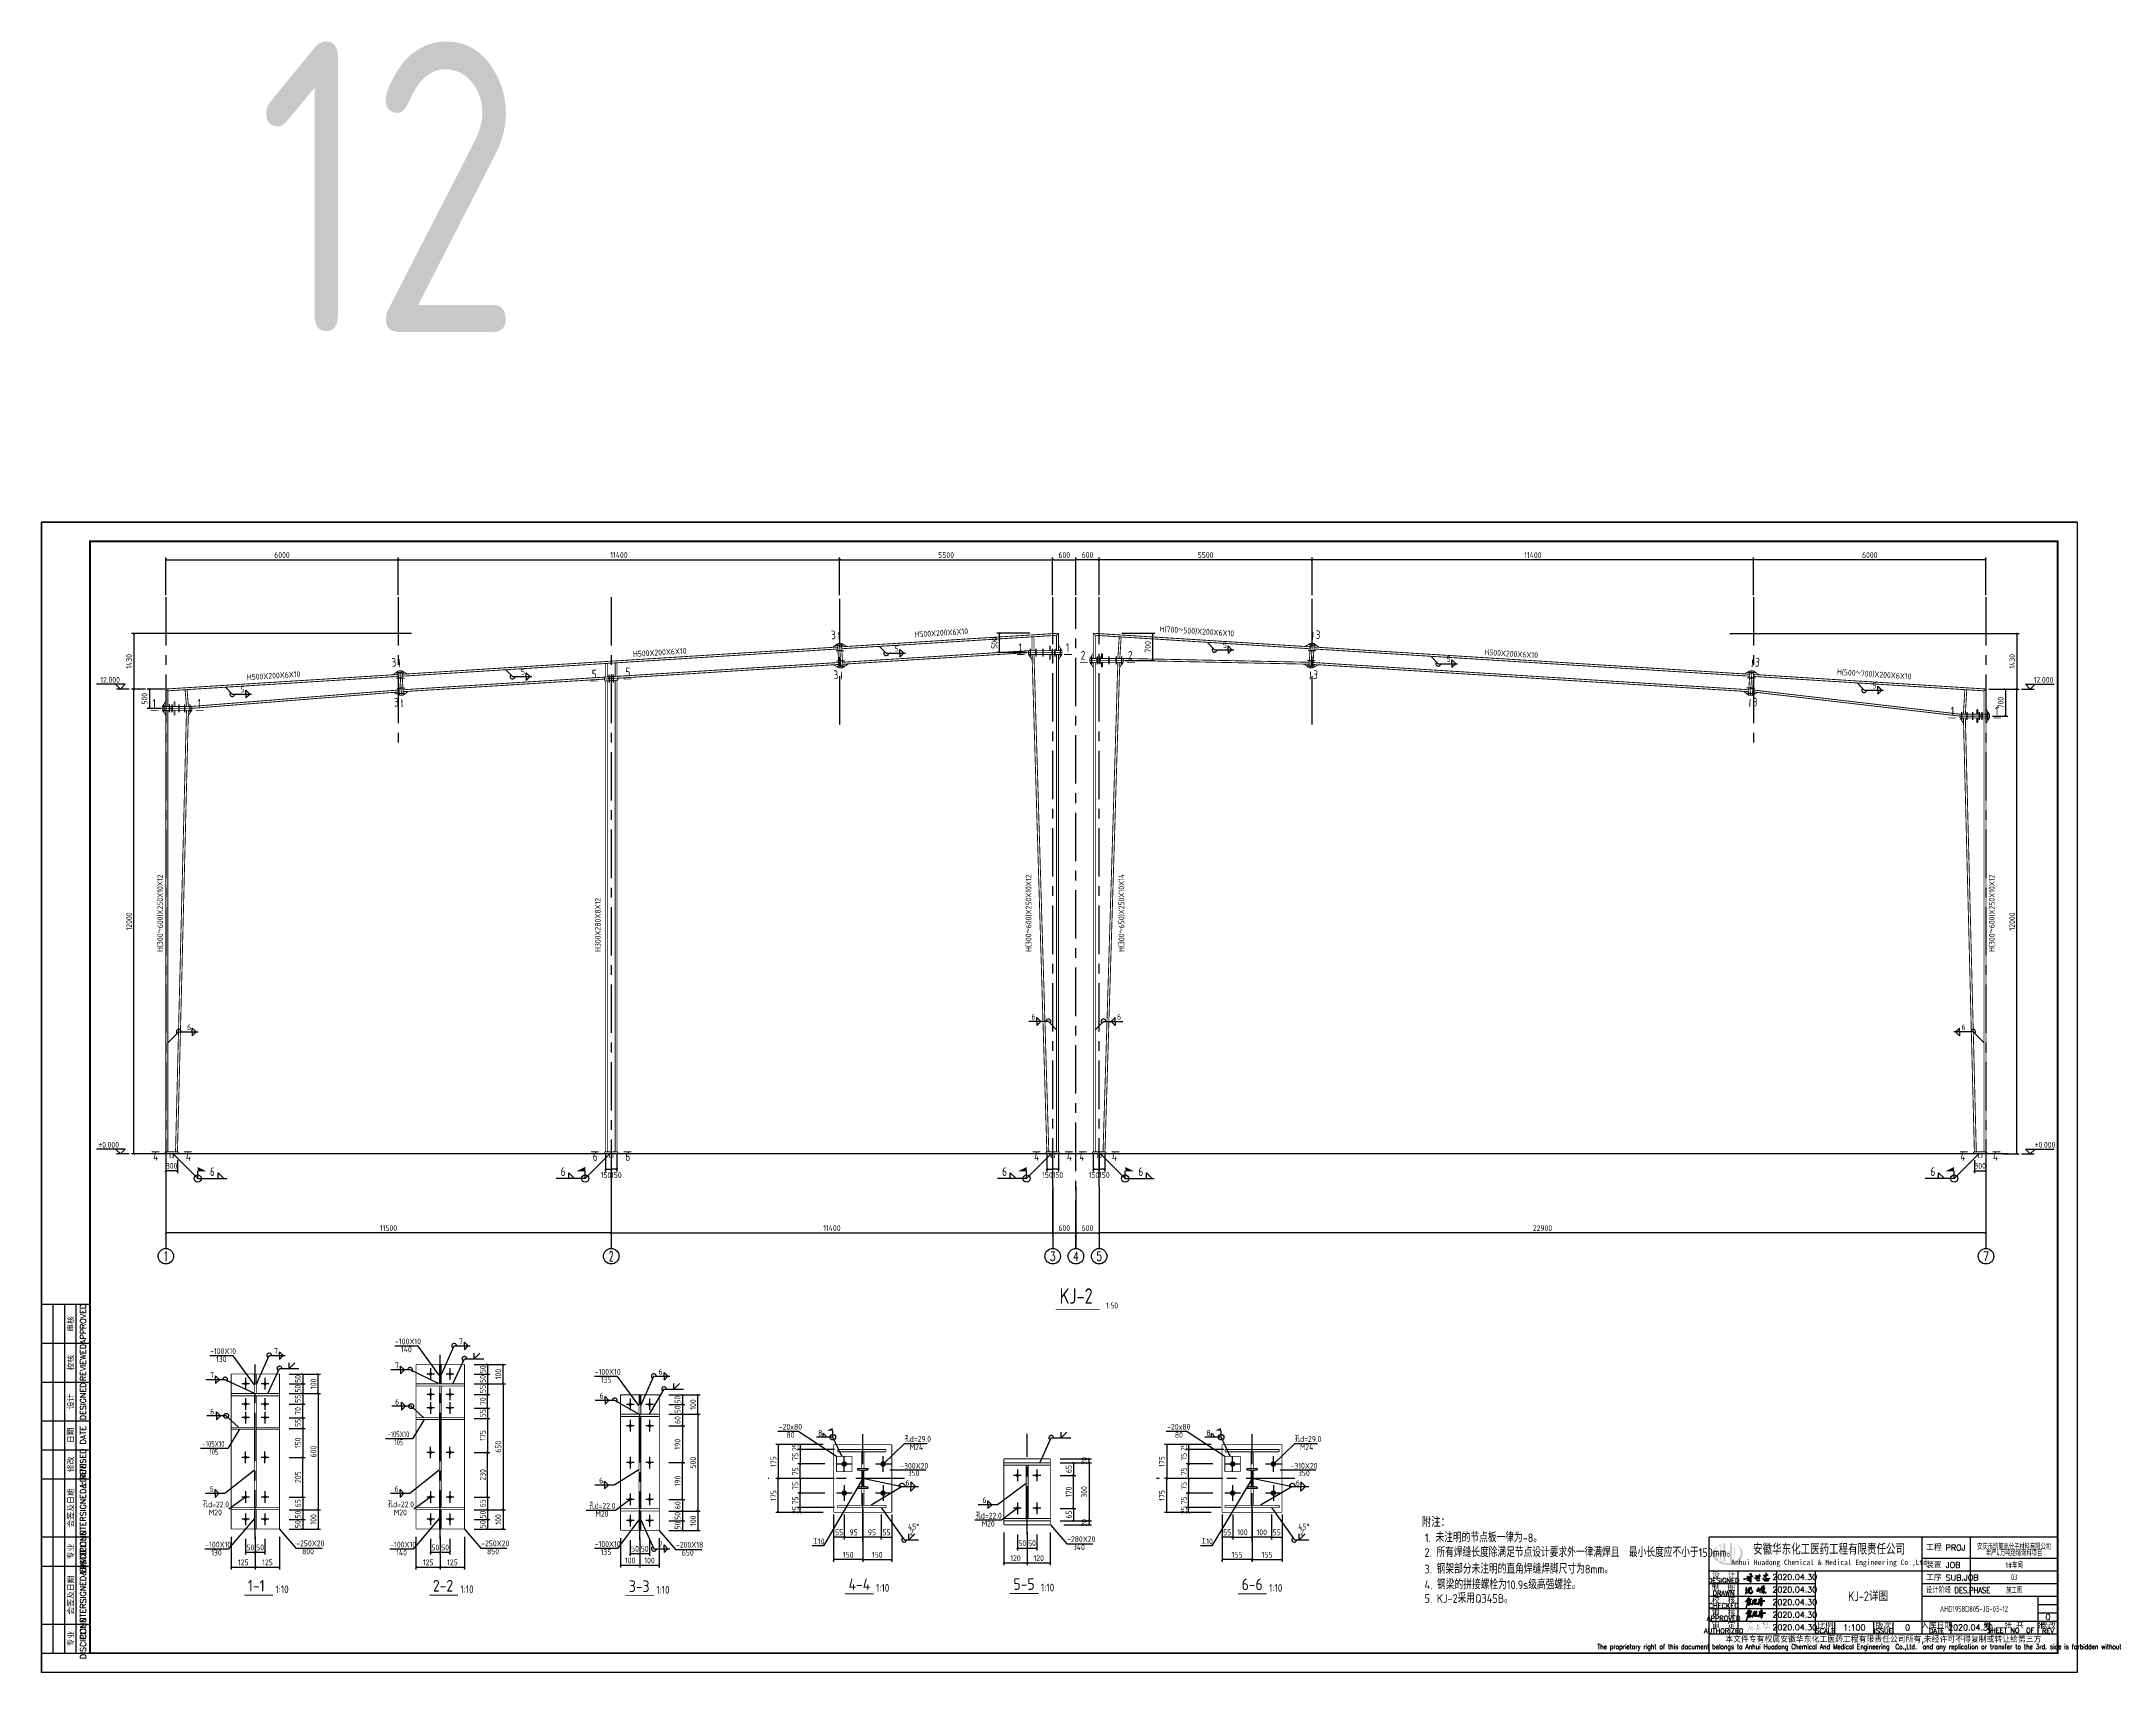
# Model space of a CAD drawing. Header units: millimetres. Extents: x 866309 to 879639, y 39442 to 44891.
# Drawn here: x 877299 to 878370, y 39449 to 40291 of the extents above; entities that cross this region are included whole.
import ezdxf
from ezdxf.enums import TextEntityAlignment as Align

# ---------------------------------------------------------------- set-up
doc = ezdxf.new("R2010")
doc.units = ezdxf.units.MM
doc.header["$LTSCALE"] = 1000
doc.header["$MEASUREMENT"] = 0
for name, pattern in [('2', [11.4, 9, -0.9, 0.6, -0.9]), ('CENTER', [2, 1.25, -0.25, 0.25, -0.25]), ('DASH', [0.35, 0.25, -0.1]), ('DOTE', [2.42, 2, -0.2, 0.02, -0.2])]:
    doc.linetypes.add(name, pattern=pattern)
for name, color, linetype in [('10', 7, 'Continuous'), ('1000', 2, 'Continuous'), ('114', 2, 'Continuous'), ('116', 1, 'Continuous'), ('14', 2, 'Continuous'), ('1530', 253, 'Continuous'), ('1534', 7, 'Continuous'), ('20', 2, 'Continuous'), ('AXIS', 3, 'Continuous'), ('AXIS_TEXT', 7, 'Continuous'), ('CON', 3, 'Continuous'), ('DIM', 7, 'Continuous'), ('DOTE', 1, 'DOTE'), ('HATCH', 8, 'Continuous'), ('M_Prof', 2, 'Continuous'), ('Prof', 2, 'Continuous'), ('PUB_TEXT', 7, 'Continuous'), ('中文', 7, 'Continuous'), ('尺寸标注', 7, 'Continuous'), ('柱子', 8, 'Continuous'), ('标准截面(白色)', 7, 'Continuous'), ('梁集中标注', 2, 'Continuous'), ('焊缝标注', 3, 'Continuous'), ('编号标注', 253, 'Continuous'), ('螺栓孔标注', 253, 'Continuous'), ('轴线', 253, '2'), ('钢板标注', 253, 'Continuous')]:
    doc.layers.add(name, color=color, linetype=linetype)
doc.styles.add('_TCH_AXIS', font='COMPLEX', dxfattribs={"bigfont": 'GBCBIG'})
doc.styles.add('COMPLEX', font='COMPLEX')
doc.styles.add('ECEC_TK', font='txt_l.shx', dxfattribs={"bigfont": 'hztxt_l.shx'})
doc.styles.add('ECEC_TQ', font='txt_l.shx', dxfattribs={"bigfont": 'hztxt_l.shx'})
doc.styles.add('ECEC_TQ_S', font='')
doc.styles.add('GBHZ', font='gbenor.shx', dxfattribs={"width": 0.9, "bigfont": 'gbcbig.shx'})
doc.styles.add('TS', font='tssdeng.shx', dxfattribs={"width": 0.8, "height": 2.5, "bigfont": 'tssdchn.shx'})
doc.styles.add('TSSD_REIN', font='tssdeng.shx', dxfattribs={"width": 0.7, "bigfont": 'tssdchn.shx'})
doc.styles.get('ECEC_TQ_S').set_extended_font_data('SimSun')
doc.dimstyles.new('Y10', dxfattribs={"dimscale": 0, "dimtxt": 3, "dimasz": 0.01, "dimexe": 1.2, "dimexo": 1, "dimgap": 1, "dimtad": 1, "dimdec": 0, "dimlfac": 10, "dimzin": 0, "dimdsep": 46, "dimtxsty": 'GBHZ', "dimblk1": 'DX', "dimblk2": 'DX', "dimsah": 1, "dimcen": 0.09, "dimdle": 1, "dimadec": 0, "dimazin": 0, "dimtfac": 1, "dimtdec": 0, "dimtix": 1, "dimtmove": 2, "dimatfit": 3, "dimldrblk": 'DX', "dimfxl": 0, "dimtolj": 1, "dimtzin": 0, "dimarcsym": 0})
doc.dimstyles.new('Y50', dxfattribs={"dimscale": 0, "dimtxt": 3, "dimasz": 0.01, "dimexe": 1.2, "dimexo": 1, "dimgap": 1, "dimtad": 1, "dimdec": 0, "dimlfac": 50, "dimzin": 0, "dimdsep": 46, "dimtxsty": 'GBHZ', "dimblk1": 'DX', "dimblk2": 'DX', "dimsah": 1, "dimcen": 0.09, "dimdle": 1, "dimadec": 0, "dimazin": 0, "dimtfac": 1, "dimtdec": 0, "dimtix": 1, "dimtmove": 2, "dimatfit": 3, "dimldrblk": 'DX', "dimfxl": 0, "dimtolj": 1, "dimtzin": 0, "dimarcsym": 0})

# ---------------------------------------------------------------- blocks, each defined once
blk = doc.blocks.new('DX')
at = {"color": 0, "linetype": 'ByBlock', "const_width": 40}
blk.add_lwpolyline([(-54, -51), (46, 49)], dxfattribs=at)
blk = doc.blocks.new('*D2074')
at = {"layer": 'Defpoints', "color": 0, "linetype": 'ByBlock', "transparency": 16777216}
for p in [(877426.6, 39602.7, -3), (877426.3, 39597.7, -3), (877434.3, 39597.7)]:
    blk.add_point(p, dxfattribs=at)
at = {"layer": 'DIM', "color": 0, "linetype": 'ByBlock', "lineweight": -2, "transparency": 16777216}
for p, q in [((877427.6, 39602.7), (877435.5, 39602.7)), ((877434.3, 39602.7), (877434.3, 39597.7)), ((877427.3, 39597.7), (877435.5, 39597.7))]:
    blk.add_line(p, q, dxfattribs=at)
at = {"layer": 'DIM', "color": 0, "linetype": 'ByBlock', "lineweight": -2, "transparency": 16777216, "xscale": 0.01, "yscale": 0.01, "zscale": 0.01}
for p, rotation in [((877434.3, 39602.7), 90), ((877434.3, 39597.7), 270)]:
    blk.add_blockref('DX', p, dxfattribs=dict(at, rotation=rotation))
at = {"layer": 'DIM', "color": 0, "linetype": 'ByBlock', "transparency": 16777216, "insert": (877431.8, 39600.2), "char_height": 3, "attachment_point": 5, "rotation": 90, "style": 'GBHZ'}
blk.add_mtext('\\A1;50', dxfattribs=at)
blk = doc.blocks.new('*D2075')
at = {"layer": 'Defpoints', "color": 0, "linetype": 'ByBlock', "transparency": 16777216}
for p in [(877426.3, 39597.7, -3), (877426.3, 39592.7, -3), (877434.3, 39592.7)]:
    blk.add_point(p, dxfattribs=at)
at = {"layer": 'DIM', "color": 0, "linetype": 'ByBlock', "lineweight": -2, "transparency": 16777216}
for p, q in [((877427.3, 39597.7), (877435.5, 39597.7)), ((877427.3, 39592.7), (877435.5, 39592.7)), ((877434.3, 39597.7), (877434.3, 39592.7))]:
    blk.add_line(p, q, dxfattribs=at)
at = {"layer": 'DIM', "color": 0, "linetype": 'ByBlock', "lineweight": -2, "transparency": 16777216, "xscale": 0.01, "yscale": 0.01, "zscale": 0.01}
for p, rotation in [((877434.3, 39597.7), 90), ((877434.3, 39592.7), 270)]:
    blk.add_blockref('DX', p, dxfattribs=dict(at, rotation=rotation))
at = {"layer": 'DIM', "color": 0, "linetype": 'ByBlock', "transparency": 16777216, "insert": (877431.8, 39595.2), "char_height": 3, "attachment_point": 5, "rotation": 90, "style": 'GBHZ'}
blk.add_mtext('\\A1;50', dxfattribs=at)
blk = doc.blocks.new('*D2076')
at = {"layer": 'Defpoints', "color": 0, "linetype": 'ByBlock', "transparency": 16777216}
for p in [(877426.3, 39592.7, -3), (877426.3, 39587.2), (877434.3, 39587.2)]:
    blk.add_point(p, dxfattribs=at)
at = {"layer": 'DIM', "color": 0, "linetype": 'ByBlock', "lineweight": -2, "transparency": 16777216}
for p, q in [((877427.3, 39592.7), (877435.5, 39592.7)), ((877434.3, 39592.7), (877434.3, 39587.2)), ((877427.3, 39587.2), (877435.5, 39587.2))]:
    blk.add_line(p, q, dxfattribs=at)
at = {"layer": 'DIM', "color": 0, "linetype": 'ByBlock', "lineweight": -2, "transparency": 16777216, "xscale": 0.01, "yscale": 0.01, "zscale": 0.01}
for p, rotation in [((877434.3, 39592.7), 90), ((877434.3, 39587.2), 270)]:
    blk.add_blockref('DX', p, dxfattribs=dict(at, rotation=rotation))
at = {"layer": 'DIM', "color": 0, "linetype": 'ByBlock', "transparency": 16777216, "insert": (877431.8, 39590), "char_height": 3, "attachment_point": 5, "rotation": 90, "style": 'GBHZ'}
blk.add_mtext('\\A1;55', dxfattribs=at)
blk = doc.blocks.new('*D2077')
at = {"layer": 'Defpoints', "color": 0, "linetype": 'ByBlock', "transparency": 16777216}
for p in [(877426.3, 39539.2, -3), (877426.3, 39532.7, -3), (877434.3, 39532.7)]:
    blk.add_point(p, dxfattribs=at)
at = {"layer": 'DIM', "color": 0, "linetype": 'ByBlock', "lineweight": -2, "transparency": 16777216}
for p, q in [((877427.3, 39539.2), (877435.5, 39539.2)), ((877434.3, 39539.2), (877434.3, 39532.7)), ((877427.3, 39532.7), (877435.5, 39532.7))]:
    blk.add_line(p, q, dxfattribs=at)
at = {"layer": 'DIM', "color": 0, "linetype": 'ByBlock', "lineweight": -2, "transparency": 16777216, "xscale": 0.01, "yscale": 0.01, "zscale": 0.01}
for p, rotation in [((877434.3, 39539.2), 90), ((877434.3, 39532.7), 270)]:
    blk.add_blockref('DX', p, dxfattribs=dict(at, rotation=rotation))
at = {"layer": 'DIM', "color": 0, "linetype": 'ByBlock', "transparency": 16777216, "insert": (877431.8, 39536), "char_height": 3, "attachment_point": 5, "rotation": 90, "style": 'GBHZ'}
blk.add_mtext('\\A1;65', dxfattribs=at)
blk = doc.blocks.new('*D2078')
at = {"layer": 'Defpoints', "color": 0, "linetype": 'ByBlock', "transparency": 16777216}
for p in [(877426.3, 39532.7, -3), (877426.3, 39527.7, -3), (877434.3, 39527.7)]:
    blk.add_point(p, dxfattribs=at)
at = {"layer": 'DIM', "color": 0, "linetype": 'ByBlock', "lineweight": -2, "transparency": 16777216}
for p, q in [((877427.3, 39532.7), (877435.5, 39532.7)), ((877427.3, 39527.7), (877435.5, 39527.7)), ((877434.3, 39532.7), (877434.3, 39527.7))]:
    blk.add_line(p, q, dxfattribs=at)
at = {"layer": 'DIM', "color": 0, "linetype": 'ByBlock', "lineweight": -2, "transparency": 16777216, "xscale": 0.01, "yscale": 0.01, "zscale": 0.01}
for p, rotation in [((877434.3, 39532.7), 90), ((877434.3, 39527.7), 270)]:
    blk.add_blockref('DX', p, dxfattribs=dict(at, rotation=rotation))
at = {"layer": 'DIM', "color": 0, "linetype": 'ByBlock', "transparency": 16777216, "insert": (877431.8, 39530.2), "char_height": 3, "attachment_point": 5, "rotation": 90, "style": 'GBHZ'}
blk.add_mtext('\\A1;50', dxfattribs=at)
blk = doc.blocks.new('*D2079')
at = {"layer": 'Defpoints', "color": 0, "linetype": 'ByBlock', "transparency": 16777216}
for p in [(877426.3, 39527.7, -3), (877426.3, 39522.7, -3), (877434.3, 39522.7)]:
    blk.add_point(p, dxfattribs=at)
at = {"layer": 'DIM', "color": 0, "linetype": 'ByBlock', "lineweight": -2, "transparency": 16777216}
for p, q in [((877427.3, 39527.7), (877435.5, 39527.7)), ((877434.3, 39527.7), (877434.3, 39522.7)), ((877427.3, 39522.7), (877435.5, 39522.7))]:
    blk.add_line(p, q, dxfattribs=at)
at = {"layer": 'DIM', "color": 0, "linetype": 'ByBlock', "lineweight": -2, "transparency": 16777216, "xscale": 0.01, "yscale": 0.01, "zscale": 0.01}
for p, rotation in [((877434.3, 39527.7), 90), ((877434.3, 39522.7), 270)]:
    blk.add_blockref('DX', p, dxfattribs=dict(at, rotation=rotation))
at = {"layer": 'DIM', "color": 0, "linetype": 'ByBlock', "transparency": 16777216, "insert": (877431.8, 39525.2), "char_height": 3, "attachment_point": 5, "rotation": 90, "style": 'GBHZ'}
blk.add_mtext('\\A1;50', dxfattribs=at)
blk = doc.blocks.new('*D2080')
at = {"layer": 'Defpoints', "color": 0, "linetype": 'ByBlock', "transparency": 16777216}
for p in [(877404.8, 39518.7, -3), (877409.8, 39518.7, -3), (877409.8, 39510.7)]:
    blk.add_point(p, dxfattribs=at)
at = {"layer": 'DIM', "color": 0, "linetype": 'ByBlock', "lineweight": -2, "transparency": 16777216}
for p, q in [((877404.8, 39517.7), (877404.8, 39509.5)), ((877409.8, 39517.7), (877409.8, 39509.5)), ((877404.8, 39510.7), (877409.8, 39510.7))]:
    blk.add_line(p, q, dxfattribs=at)
at = {"layer": 'DIM', "color": 0, "linetype": 'ByBlock', "lineweight": -2, "transparency": 16777216, "xscale": 0.01, "yscale": 0.01, "zscale": 0.01, "rotation": 180}
blk.add_blockref('DX', (877404.8, 39510.7), dxfattribs=at)
at = {"layer": 'DIM', "color": 0, "linetype": 'ByBlock', "lineweight": -2, "transparency": 16777216, "xscale": 0.01, "yscale": 0.01, "zscale": 0.01}
blk.add_blockref('DX', (877409.8, 39510.7), dxfattribs=at)
at = {"layer": 'DIM', "color": 0, "linetype": 'ByBlock', "transparency": 16777216, "insert": (877407.3, 39513.2), "char_height": 3, "attachment_point": 5, "style": 'GBHZ'}
blk.add_mtext('\\A1;50', dxfattribs=at)
blk = doc.blocks.new('*D2081')
at = {"layer": 'Defpoints', "color": 0, "linetype": 'ByBlock', "transparency": 16777216}
for p in [(877409.8, 39518.7, -3), (877414.8, 39518.7, -3), (877414.8, 39510.7)]:
    blk.add_point(p, dxfattribs=at)
at = {"layer": 'DIM', "color": 0, "linetype": 'ByBlock', "lineweight": -2, "transparency": 16777216}
for p, q in [((877409.8, 39517.7), (877409.8, 39509.5)), ((877414.8, 39517.7), (877414.8, 39509.5)), ((877409.8, 39510.7), (877414.8, 39510.7))]:
    blk.add_line(p, q, dxfattribs=at)
at = {"layer": 'DIM', "color": 0, "linetype": 'ByBlock', "lineweight": -2, "transparency": 16777216, "xscale": 0.01, "yscale": 0.01, "zscale": 0.01, "rotation": 180}
blk.add_blockref('DX', (877409.8, 39510.7), dxfattribs=at)
at = {"layer": 'DIM', "color": 0, "linetype": 'ByBlock', "lineweight": -2, "transparency": 16777216, "xscale": 0.01, "yscale": 0.01, "zscale": 0.01}
blk.add_blockref('DX', (877414.8, 39510.7), dxfattribs=at)
at = {"layer": 'DIM', "color": 0, "linetype": 'ByBlock', "transparency": 16777216, "insert": (877412.3, 39513.2), "char_height": 3, "attachment_point": 5, "style": 'GBHZ'}
blk.add_mtext('\\A1;50', dxfattribs=at)
blk = doc.blocks.new('*D2082')
at = {"layer": 'Defpoints', "color": 0, "linetype": 'ByBlock', "transparency": 16777216}
for p in [(877397.3, 39519.7, -3), (877409.8, 39519.7, -3), (877409.8, 39503)]:
    blk.add_point(p, dxfattribs=at)
at = {"layer": 'DIM', "color": 0, "linetype": 'ByBlock', "lineweight": -2, "transparency": 16777216}
for p, q in [((877397.3, 39518.7), (877397.3, 39501.8)), ((877409.8, 39518.7), (877409.8, 39501.8)), ((877397.3, 39503), (877409.8, 39503))]:
    blk.add_line(p, q, dxfattribs=at)
at = {"layer": 'DIM', "color": 0, "linetype": 'ByBlock', "lineweight": -2, "transparency": 16777216, "xscale": 0.01, "yscale": 0.01, "zscale": 0.01, "rotation": 180}
blk.add_blockref('DX', (877397.3, 39503), dxfattribs=at)
at = {"layer": 'DIM', "color": 0, "linetype": 'ByBlock', "lineweight": -2, "transparency": 16777216, "xscale": 0.01, "yscale": 0.01, "zscale": 0.01}
blk.add_blockref('DX', (877409.8, 39503), dxfattribs=at)
at = {"layer": 'DIM', "color": 0, "linetype": 'ByBlock', "transparency": 16777216, "insert": (877403.6, 39505.5), "char_height": 3, "attachment_point": 5, "style": 'GBHZ'}
blk.add_mtext('\\A1;125', dxfattribs=at)
blk = doc.blocks.new('*D2083')
at = {"layer": 'Defpoints', "color": 0, "linetype": 'ByBlock', "transparency": 16777216}
for p in [(877409.8, 39519.7, -3), (877422.3, 39519.7, -3), (877422.3, 39503)]:
    blk.add_point(p, dxfattribs=at)
at = {"layer": 'DIM', "color": 0, "linetype": 'ByBlock', "lineweight": -2, "transparency": 16777216}
for p, q in [((877409.8, 39518.7), (877409.8, 39501.8)), ((877422.3, 39518.7), (877422.3, 39501.8)), ((877409.8, 39503), (877422.3, 39503))]:
    blk.add_line(p, q, dxfattribs=at)
at = {"layer": 'DIM', "color": 0, "linetype": 'ByBlock', "lineweight": -2, "transparency": 16777216, "xscale": 0.01, "yscale": 0.01, "zscale": 0.01, "rotation": 180}
blk.add_blockref('DX', (877409.8, 39503), dxfattribs=at)
at = {"layer": 'DIM', "color": 0, "linetype": 'ByBlock', "lineweight": -2, "transparency": 16777216, "xscale": 0.01, "yscale": 0.01, "zscale": 0.01}
blk.add_blockref('DX', (877422.3, 39503), dxfattribs=at)
at = {"layer": 'DIM', "color": 0, "linetype": 'ByBlock', "transparency": 16777216, "insert": (877416.1, 39505.5), "char_height": 3, "attachment_point": 5, "style": 'GBHZ'}
blk.add_mtext('\\A1;125', dxfattribs=at)
blk = doc.blocks.new('*D2084')
at = {"layer": 'Defpoints', "color": 0, "linetype": 'ByBlock', "transparency": 16777216}
for p in [(877434.3, 39592.7, -3), (877426.3, 39532.7, -3), (877442.3, 39532.7)]:
    blk.add_point(p, dxfattribs=at)
at = {"layer": 'DIM', "color": 0, "linetype": 'ByBlock', "lineweight": -2, "transparency": 16777216}
for p, q in [((877435.3, 39592.7), (877443.5, 39592.7)), ((877442.3, 39592.7), (877442.3, 39532.7)), ((877427.3, 39532.7), (877443.5, 39532.7))]:
    blk.add_line(p, q, dxfattribs=at)
at = {"layer": 'DIM', "color": 0, "linetype": 'ByBlock', "lineweight": -2, "transparency": 16777216, "xscale": 0.01, "yscale": 0.01, "zscale": 0.01}
for p, rotation in [((877442.3, 39592.7), 90), ((877442.3, 39532.7), 270)]:
    blk.add_blockref('DX', p, dxfattribs=dict(at, rotation=rotation))
at = {"layer": 'DIM', "color": 0, "linetype": 'ByBlock', "transparency": 16777216, "insert": (877439.8, 39562.7), "char_height": 3, "attachment_point": 5, "rotation": 90, "style": 'GBHZ'}
blk.add_mtext('\\A1;600', dxfattribs=at)
blk = doc.blocks.new('*D2085')
at = {"layer": 'Defpoints', "color": 0, "linetype": 'ByBlock', "transparency": 16777216}
for p in [(877427.3, 39532.7), (877428.3, 39522.7), (877442.3, 39522.7)]:
    blk.add_point(p, dxfattribs=at)
at = {"layer": 'DIM', "color": 0, "linetype": 'ByBlock', "lineweight": -2, "transparency": 16777216}
for p, q in [((877428.3, 39532.7), (877443.5, 39532.7)), ((877442.3, 39532.7), (877442.3, 39522.7)), ((877429.3, 39522.7), (877443.5, 39522.7))]:
    blk.add_line(p, q, dxfattribs=at)
at = {"layer": 'DIM', "color": 0, "linetype": 'ByBlock', "lineweight": -2, "transparency": 16777216, "xscale": 0.01, "yscale": 0.01, "zscale": 0.01}
for p, rotation in [((877442.3, 39532.7), 90), ((877442.3, 39522.7), 270)]:
    blk.add_blockref('DX', p, dxfattribs=dict(at, rotation=rotation))
at = {"layer": 'DIM', "color": 0, "linetype": 'ByBlock', "transparency": 16777216, "insert": (877439.8, 39527.7), "char_height": 3, "attachment_point": 5, "rotation": 90, "style": 'GBHZ'}
blk.add_mtext('\\A1;100', dxfattribs=at)
blk = doc.blocks.new('*D2086')
at = {"layer": 'Defpoints', "color": 0, "linetype": 'ByBlock', "transparency": 16777216}
for p in [(877426.3, 39602.7, -3), (877442.3, 39602.7), (877427.3, 39592.7)]:
    blk.add_point(p, dxfattribs=at)
at = {"layer": 'DIM', "color": 0, "linetype": 'ByBlock', "lineweight": -2, "transparency": 16777216}
for p, q in [((877427.3, 39602.7), (877443.5, 39602.7)), ((877442.3, 39592.7), (877442.3, 39602.7)), ((877428.3, 39592.7), (877443.5, 39592.7))]:
    blk.add_line(p, q, dxfattribs=at)
at = {"layer": 'DIM', "color": 0, "linetype": 'ByBlock', "lineweight": -2, "transparency": 16777216, "xscale": 0.01, "yscale": 0.01, "zscale": 0.01}
for p, rotation in [((877442.3, 39602.7), 90), ((877442.3, 39592.7), 270)]:
    blk.add_blockref('DX', p, dxfattribs=dict(at, rotation=rotation))
at = {"layer": 'DIM', "color": 0, "linetype": 'ByBlock', "transparency": 16777216, "insert": (877439.8, 39597.7), "char_height": 3, "attachment_point": 5, "rotation": 90, "style": 'GBHZ'}
blk.add_mtext('\\A1;100', dxfattribs=at)
blk = doc.blocks.new('*D2087')
at = {"layer": 'Defpoints', "color": 0, "linetype": 'ByBlock', "transparency": 16777216}
for p in [(877426.3, 39559.7), (877434.3, 39559.7), (877426.3, 39539.2)]:
    blk.add_point(p, dxfattribs=at)
at = {"layer": 'DIM', "color": 0, "linetype": 'ByBlock', "lineweight": -2, "transparency": 16777216}
for p, q in [((877427.3, 39559.7), (877435.5, 39559.7)), ((877434.3, 39539.2), (877434.3, 39559.7)), ((877427.3, 39539.2), (877435.5, 39539.2))]:
    blk.add_line(p, q, dxfattribs=at)
at = {"layer": 'DIM', "color": 0, "linetype": 'ByBlock', "lineweight": -2, "transparency": 16777216, "xscale": 0.01, "yscale": 0.01, "zscale": 0.01}
for p, rotation in [((877434.3, 39559.7), 90), ((877434.3, 39539.2), 270)]:
    blk.add_blockref('DX', p, dxfattribs=dict(at, rotation=rotation))
at = {"layer": 'DIM', "color": 0, "linetype": 'ByBlock', "transparency": 16777216, "insert": (877431.8, 39549.5), "char_height": 3, "attachment_point": 5, "rotation": 90, "style": 'GBHZ'}
blk.add_mtext('\\A1;205', dxfattribs=at)
blk = doc.blocks.new('*D2088')
at = {"layer": 'Defpoints', "color": 0, "linetype": 'ByBlock', "transparency": 16777216}
for p in [(877426.3, 39587.2), (877434.3, 39587.2), (877426.3, 39580.2, -3)]:
    blk.add_point(p, dxfattribs=at)
at = {"layer": 'DIM', "color": 0, "linetype": 'ByBlock', "lineweight": -2, "transparency": 16777216}
for p, q in [((877427.3, 39587.2), (877435.5, 39587.2)), ((877434.3, 39580.2), (877434.3, 39587.2)), ((877427.3, 39580.2), (877435.5, 39580.2))]:
    blk.add_line(p, q, dxfattribs=at)
at = {"layer": 'DIM', "color": 0, "linetype": 'ByBlock', "lineweight": -2, "transparency": 16777216, "xscale": 0.01, "yscale": 0.01, "zscale": 0.01}
for p, rotation in [((877434.3, 39587.2), 90), ((877434.3, 39580.2), 270)]:
    blk.add_blockref('DX', p, dxfattribs=dict(at, rotation=rotation))
at = {"layer": 'DIM', "color": 0, "linetype": 'ByBlock', "transparency": 16777216, "insert": (877431.8, 39583.7), "char_height": 3, "attachment_point": 5, "rotation": 90, "style": 'GBHZ'}
blk.add_mtext('\\A1;70', dxfattribs=at)
blk = doc.blocks.new('*D2089')
at = {"layer": 'Defpoints', "color": 0, "linetype": 'ByBlock', "transparency": 16777216}
for p in [(877426.3, 39580.2, -3), (877426.3, 39574.7), (877434.3, 39574.7)]:
    blk.add_point(p, dxfattribs=at)
at = {"layer": 'DIM', "color": 0, "linetype": 'ByBlock', "lineweight": -2, "transparency": 16777216}
for p, q in [((877427.3, 39580.2), (877435.5, 39580.2)), ((877427.3, 39574.7), (877435.5, 39574.7)), ((877434.3, 39580.2), (877434.3, 39574.7))]:
    blk.add_line(p, q, dxfattribs=at)
at = {"layer": 'DIM', "color": 0, "linetype": 'ByBlock', "lineweight": -2, "transparency": 16777216, "xscale": 0.01, "yscale": 0.01, "zscale": 0.01}
for p, rotation in [((877434.3, 39580.2), 90), ((877434.3, 39574.7), 270)]:
    blk.add_blockref('DX', p, dxfattribs=dict(at, rotation=rotation))
at = {"layer": 'DIM', "color": 0, "linetype": 'ByBlock', "transparency": 16777216, "insert": (877431.8, 39577.5), "char_height": 3, "attachment_point": 5, "rotation": 90, "style": 'GBHZ'}
blk.add_mtext('\\A1;55', dxfattribs=at)
blk = doc.blocks.new('*D2072')
at = {"layer": 'Defpoints', "color": 0, "linetype": 'ByBlock', "transparency": 16777216}
for p in [(877426.3, 39574.7, -3), (877426.3, 39559.7), (877434.3, 39559.7)]:
    blk.add_point(p, dxfattribs=at)
at = {"layer": 'DIM', "color": 0, "linetype": 'ByBlock', "lineweight": -2, "transparency": 16777216}
for p, q in [((877427.3, 39574.7), (877435.5, 39574.7)), ((877434.3, 39574.7), (877434.3, 39559.7)), ((877427.3, 39559.7), (877435.5, 39559.7))]:
    blk.add_line(p, q, dxfattribs=at)
at = {"layer": 'DIM', "color": 0, "linetype": 'ByBlock', "lineweight": -2, "transparency": 16777216, "xscale": 0.01, "yscale": 0.01, "zscale": 0.01}
for p, rotation in [((877434.3, 39574.7), 90), ((877434.3, 39559.7), 270)]:
    blk.add_blockref('DX', p, dxfattribs=dict(at, rotation=rotation))
at = {"layer": 'DIM', "color": 0, "linetype": 'ByBlock', "transparency": 16777216, "insert": (877431.8, 39567.2), "char_height": 3, "attachment_point": 5, "rotation": 90, "style": 'GBHZ'}
blk.add_mtext('\\A1;150', dxfattribs=at)
blk = doc.blocks.new('*D2073')
at = {"color": 0, "lineweight": -2, "transparency": 16777216}
for p, q in [((877363.6, 39713.2), (877363.6, 39706.5)), ((877369.6, 39713.2), (877369.6, 39706.5)), ((877363.6, 39707.7), (877363.6, 39707.7)), ((877369.6, 39707.7), (877363.6, 39707.7)), ((877369.6, 39707.7), (877369.6, 39707.7))]:
    blk.add_line(p, q, dxfattribs=at)
at = {"layer": 'Defpoints', "color": 0, "transparency": 16777216}
for p in [(877363.6, 39714.2), (877369.6, 39714.2), (877363.6, 39707.7)]:
    blk.add_point(p, dxfattribs=at)
at = {"color": 0, "lineweight": -2, "transparency": 16777216, "xscale": 0.01, "yscale": 0.01, "zscale": 0.01}
blk.add_blockref('DX', (877363.6, 39707.7), dxfattribs=at)
at = {"color": 0, "lineweight": -2, "transparency": 16777216, "xscale": 0.01, "yscale": 0.01, "zscale": 0.01, "rotation": 180}
blk.add_blockref('DX', (877369.6, 39707.7), dxfattribs=at)
at = {"color": 0, "transparency": 16777216, "insert": (877366.6, 39710.2), "char_height": 3, "attachment_point": 5, "style": 'GBHZ'}
blk.add_mtext('\\A1;300', dxfattribs=at)
blk = doc.blocks.new('A$C744C32FA')
at = {"const_width": 30}
for points in [[(-2326, 582), (-2064, 692), (-1816, 796), (-1490, 848), (-1270, 844)], [(-1936, 1093), (-1737, 1077), (-1648, 1041), (-1810, 905)], [(-1731, 663), (-1881, 583), (-1870, 98)], [(-1827, 396), (-1624, 407), (-1683, 178), (-1785, 172)], [(-164, 18), (-164, 609), (181, 609), (259, 574), (264, 359)], [(-164, 314), (-7, 353), (104, 403)], [(-134, 116), (-29, 188), (93, 237), (170, 221), (209, 331), (264, 359)], [(942, 898), (1107, 926), (1169, 977), (1294, 1000)], [(948, 580), (1073, 676), (1203, 739), (1357, 744), (1391, 773)], [(1507, 561), (1490, 391), (1400, 274), (1309, 157), (1214, 34), (1126, -80), (1076, -119)], [(1096, 313), (1232, 433), (1357, 563), (1402, 586)], [(1192, 881), (1164, 478), (1155, 349)], [(1369, -2), (1421, -24), (1477, -51)], [(1510, 451), (1603, 321), (1697, 211), (1854, 88), (1967, -1), (2044, -62), (2137, -96), (2323, -163), (2364, -162), (2404, -149), (2384, -156)], [(1530, 654), (1647, 720), (1785, 749), (1891, 785), (2007, 796)], [(1541, 978), (1734, 989), (1818, 1000), (1872, 989)], [(1603, 465), (1698, 528), (1794, 557), (1966, 568), (2003, 590)], [(1706, 987), (1698, 528)], [(-2108, -913), (-2158, -364), (-1863, -238), (-1491, -154), (-1069, -179), (-858, -255), (-909, -331), (-1198, -765)], [(-1677, -676), (-1677, -347)], [(-1677, -415), (-1452, -396), (-1441, -504), (-1677, -676)], [(-238, -177), (-238, -696)], [(-193, -327), (-59, -250), (154, -178), (450, -162), (558, -210), (534, -366), (450, -489), (346, -609)], [(-47, -485), (45, -414), (178, -350), (322, -338)], [(-3, -681), (142, -597), (326, -529), (398, -549)], [(1332, -239), (1431, -185), (1526, -163), (1671, -155), (1722, -174), (1703, -260), (1445, -564)]]:
    blk.add_lwpolyline(points, dxfattribs=at)
blk = doc.blocks.new('ZYC')
h = blk.add_hatch()
h.set_pattern_fill('ANSI31', color=256, scale=0.01, style=0)
h.paths.add_polyline_path([(0.191716, 0.193383), (0.190548, 0.202253), (0.193921, 0.209), (0.201718, 0.213388), (0.217472, 0.22272), (0.225169, 0.22774), (0.240061, 0.238394), (0.258667, 0.248519), (0.268004, 0.25352), (0.28674, 0.263401), (0.294628, 0.264902), (0.298717, 0.265243), (0.306745, 0.265068), (0.308789, 0.264548), (0.309735, 0.261709), (0.308412, 0.260067), (0.297475, 0.244701), (0.290436, 0.237662), (0.27507, 0.226725), (0.252355, 0.212968), (0.241647, 0.204333), (0.223391, 0.185047), (0.223622, 0.181464), (0.224421, 0.179466), (0.226725, 0.176712), (0.25062, 0.191577), (0.262092, 0.200013), (0.283406, 0.218389), (0.297409, 0.232393), (0.304411, 0.239395), (0.318415, 0.253398), (0.320906, 0.2583), (0.321641, 0.261237), (0.321749, 0.266735), (0.319516, 0.270611), (0.318508, 0.272625), (0.316748, 0.276738), (0.301969, 0.277631), (0.294072, 0.276555), (0.280072, 0.271736), (0.264068, 0.263734), (0.256066, 0.259733), (0.240061, 0.251731), (0.233868, 0.248283), (0.230965, 0.245742), (0.226725, 0.240061), (0.214987, 0.236586), (0.209117, 0.233284), (0.200051, 0.225058), (0.192716, 0.217722), (0.189048, 0.214055), (0.181713, 0.20672), (0.175712, 0.20672), (0.172711, 0.20672), (0.166709, 0.20672), (0.172241, 0.193666), (0.177845, 0.187261), (0.190049, 0.180046), (0.195383, 0.177379), (0.198051, 0.176045), (0.203385, 0.173378), (0.207386, 0.173378), (0.209387, 0.173378), (0.213388, 0.173378), (0.213388, 0.177379), (0.213388, 0.179379), (0.213388, 0.18338), (0.203895, 0.184399), (0.19865, 0.18682)], flags=17)
h.paths.add_polyline_path([(0.260067, 0.325083), (0.264264, 0.330433), (0.265218, 0.335201), (0.263401, 0.341754), (0.273403, 0.351757), (0.278405, 0.356758), (0.288407, 0.366761), (0.291736, 0.3701), (0.290871, 0.376157), (0.28674, 0.37843), (0.278712, 0.378605), (0.274623, 0.378265), (0.266735, 0.376763), (0.252423, 0.368751), (0.245056, 0.365067), (0.230059, 0.358425), (0.229248, 0.364334), (0.231514, 0.368865), (0.236727, 0.371762), (0.24131, 0.378456), (0.242225, 0.383948), (0.240061, 0.391767), (0.237394, 0.394434), (0.23606, 0.395768), (0.233393, 0.398435), (0.230812, 0.400649), (0.226589, 0.399804), (0.225058, 0.396768), (0.223796, 0.391416), (0.22476, 0.38756), (0.228392, 0.383431), (0.228282, 0.380033), (0.227931, 0.378275), (0.226725, 0.375096), (0.210128, 0.354559), (0.200583, 0.345014), (0.180046, 0.328417), (0.176798, 0.323736), (0.172234, 0.322025), (0.166709, 0.323416), (0.178469, 0.342442), (0.183551, 0.352606), (0.191716, 0.373429), (0.201873, 0.398707), (0.206875, 0.411378), (0.216722, 0.436778), (0.22205, 0.441004), (0.226849, 0.441964), (0.233393, 0.440113), (0.248453, 0.432139), (0.25582, 0.427786), (0.270069, 0.41844), (0.272101, 0.414456), (0.275664, 0.412674), (0.280072, 0.413439), (0.283545, 0.409176), (0.284465, 0.405498), (0.283406, 0.400102), (0.280739, 0.400102), (0.279405, 0.400102), (0.276738, 0.400102), (0.276738, 0.396101), (0.276738, 0.394101), (0.276738, 0.3901), (0.28136, 0.388617), (0.285266, 0.389733), (0.288407, 0.393434), (0.294513, 0.396574), (0.297302, 0.401595), (0.296743, 0.408438), (0.288829, 0.417849), (0.283914, 0.422062), (0.273403, 0.428443), (0.271371, 0.432428), (0.267808, 0.434209), (0.263401, 0.433444), (0.255242, 0.439075), (0.251443, 0.442528), (0.245063, 0.450115), (0.250169, 0.45385), (0.253741, 0.455041), (0.260067, 0.455117), (0.278071, 0.461118), (0.287073, 0.464119), (0.305078, 0.47012), (0.307079, 0.469454), (0.308079, 0.46912), (0.310079, 0.468453), (0.308047, 0.464468), (0.304484, 0.462687), (0.300077, 0.463452), (0.298029, 0.461617), (0.297467, 0.459366), (0.29841, 0.456784), (0.29992, 0.453737), (0.30418, 0.452885), (0.306745, 0.455117), (0.317554, 0.46467), (0.323777, 0.468819), (0.336753, 0.475122), (0.340537, 0.478163), (0.341693, 0.48221), (0.340087, 0.486791), (0.336555, 0.489096), (0.331527, 0.48742), (0.330085, 0.483457), (0.321138, 0.480474), (0.316169, 0.479764), (0.306745, 0.480123), (0.280007, 0.473028), (0.266668, 0.46936), (0.240061, 0.461785), (0.207415, 0.451644), (0.191305, 0.445603), (0.160041, 0.431777), (0.160041, 0.434445), (0.160041, 0.435778), (0.160041, 0.438446), (0.175951, 0.452059), (0.184342, 0.458436), (0.201718, 0.47012), (0.208786, 0.474159), (0.212013, 0.478769), (0.213388, 0.486791), (0.216455, 0.489686), (0.2192, 0.490602), (0.223391, 0.490125), (0.229399, 0.500791), (0.2324, 0.506125), (0.238394, 0.516799), (0.240292, 0.524601), (0.23989, 0.529424), (0.236727, 0.536804), (0.23122, 0.540793), (0.226675, 0.541702), (0.220056, 0.540138), (0.210721, 0.53547), (0.206053, 0.533136), (0.196717, 0.528469), (0.198138, 0.538459), (0.198805, 0.543461), (0.200051, 0.553475), (0.196461, 0.554633), (0.193383, 0.556809), (0.184756, 0.554008), (0.180368, 0.550816), (0.175045, 0.543472), (0.17106, 0.54144), (0.169278, 0.537877), (0.170044, 0.53347), (0.172586, 0.532424), (0.174961, 0.533017), (0.176712, 0.535137), (0.179281, 0.539518), (0.183438, 0.541299), (0.188382, 0.540138), (0.181593, 0.526145), (0.177529, 0.519371), (0.168376, 0.506796), (0.153706, 0.492126), (0.146371, 0.484791), (0.1317, 0.47012), (0.128502, 0.463222), (0.125929, 0.459914), (0.120031, 0.455117), (0.119718, 0.451241), (0.121465, 0.448329), (0.125032, 0.446781), (0.14237, 0.464119), (0.151039, 0.472788), (0.168376, 0.490125), (0.176855, 0.50538), (0.184361, 0.512491), (0.200051, 0.520133), (0.209619, 0.525556), (0.215731, 0.527084), (0.226725, 0.526802), (0.227399, 0.518581), (0.226187, 0.513733), (0.221723, 0.506796), (0.205052, 0.490125), (0.196717, 0.48179), (0.180046, 0.465119), (0.164681, 0.45382), (0.157012, 0.448152), (0.141703, 0.436778), (0.125543, 0.421827), (0.116221, 0.415266), (0.096691, 0.405104), (0.075353, 0.394434), (0.064683, 0.3891), (0.043344, 0.37843), (0.039561, 0.375389), (0.038404, 0.371342), (0.04001, 0.366761), (0.044025, 0.366183), (0.046402, 0.366579), (0.050013, 0.368428), (0.072366, 0.379063), (0.083391, 0.384742), (0.105027, 0.396768), (0.108068, 0.400552), (0.112115, 0.401708), (0.116697, 0.400102), (0.119301, 0.403486), (0.121159, 0.404972), (0.125032, 0.406771), (0.129622, 0.401536), (0.130984, 0.396997), (0.130033, 0.3901), (0.132416, 0.389778), (0.133821, 0.388841), (0.135035, 0.386766), (0.137361, 0.391613), (0.137763, 0.394832), (0.136702, 0.400102), (0.139084, 0.400424), (0.14049, 0.401361), (0.141703, 0.403437), (0.142311, 0.400158), (0.143727, 0.39827), (0.146704, 0.396768), (0.146704, 0.383431), (0.146704, 0.376763), (0.146704, 0.363426), (0.140696, 0.341072), (0.138346, 0.329655), (0.135035, 0.306745), (0.132367, 0.293408), (0.131034, 0.28674), (0.128366, 0.273403), (0.127033, 0.268069), (0.126366, 0.265401), (0.125032, 0.260067), (0.122365, 0.24673), (0.121031, 0.240061), (0.118364, 0.226725), (0.11356, 0.208243), (0.111552, 0.198873), (0.108361, 0.180046), (0.102725, 0.164542), (0.100682, 0.156368), (0.098359, 0.140036), (0.09169, 0.113362), (0.088356, 0.100026), (0.081688, 0.073352), (0.078954, 0.060999), (0.07691, 0.054867), (0.071685, 0.043344), (0.0677, 0.041312), (0.065919, 0.037749), (0.066684, 0.033342), (0.064309, 0.030053), (0.059994, 0.029334), (0.056681, 0.031675), (0.055039, 0.032998), (0.0522, 0.032051), (0.05168, 0.030008), (0.050619, 0.024737), (0.051021, 0.021518), (0.053347, 0.016671), (0.058015, 0.016671), (0.060349, 0.016671), (0.065017, 0.016671), (0.072748, 0.023017), (0.076093, 0.027477), (0.08002, 0.036676), (0.096852, 0.082021), (0.10329, 0.105741), (0.111695, 0.153373), (0.123489, 0.195437), (0.128188, 0.21692), (0.135035, 0.260067), (0.139151, 0.267954), (0.14028, 0.272845), (0.140036, 0.281739), (0.142036, 0.283739), (0.143037, 0.28474), (0.145037, 0.28674), (0.143542, 0.294629), (0.143202, 0.298717), (0.14337, 0.306745), (0.145753, 0.307067), (0.147158, 0.308004), (0.148371, 0.310079), (0.151852, 0.30332), (0.152939, 0.299332), (0.153373, 0.291741), (0.1596, 0.295381), (0.16241, 0.299597), (0.163375, 0.306745), (0.166043, 0.306745), (0.167376, 0.306745), (0.170044, 0.306745), (0.175842, 0.313591), (0.179298, 0.316701), (0.186714, 0.321749), (0.209947, 0.339025), (0.223075, 0.346279), (0.250064, 0.356758), (0.256309, 0.362147), (0.262023, 0.363575), (0.270069, 0.361759), (0.258066, 0.349756), (0.252065, 0.343755), (0.240061, 0.331752), (0.221278, 0.318573), (0.211941, 0.311904), (0.193383, 0.29841), (0.19135, 0.294425), (0.187788, 0.292643), (0.18338, 0.293408), (0.182047, 0.288074), (0.18138, 0.285406), (0.180046, 0.280072), (0.184714, 0.280072), (0.187048, 0.280072), (0.191716, 0.280072), (0.206195, 0.295761), (0.214909, 0.302731), (0.233393, 0.313414), (0.233393, 0.310079), (0.233393, 0.308412), (0.233393, 0.305078), (0.218728, 0.293893), (0.212196, 0.286272), (0.203385, 0.270069), (0.200631, 0.267765), (0.198634, 0.266966), (0.19505, 0.266735), (0.189666, 0.263481), (0.18728, 0.259664), (0.186714, 0.253398), (0.189781, 0.250503), (0.192527, 0.249588), (0.196717, 0.250064), (0.210088, 0.262029), (0.216756, 0.268031), (0.230059, 0.280072), (0.233393, 0.280072), (0.233393, 0.283406), (0.241741, 0.284611), (0.245996, 0.286029), (0.253398, 0.290074), (0.253398, 0.288741), (0.253398, 0.28674), (0.260067, 0.28674), (0.263401, 0.28674), (0.263401, 0.289407), (0.263401, 0.290741), (0.263401, 0.293408), (0.268765, 0.293057), (0.27265, 0.295276), (0.27507, 0.300077), (0.276013, 0.302659), (0.275451, 0.30491), (0.273403, 0.306745), (0.262225, 0.306789), (0.255894, 0.30481), (0.24673, 0.29841), (0.245088, 0.297087), (0.242248, 0.298033), (0.241729, 0.300077), (0.247981, 0.31079), (0.251728, 0.3159)])
h.paths.add_polyline_path([(0.172311, 0.351862), (0.151706, 0.320082), (0.148813, 0.335949), (0.149997, 0.345425), (0.156707, 0.360092), (0.156707, 0.372762), (0.156707, 0.379097), (0.156707, 0.391767), (0.151817, 0.400719), (0.150635, 0.406629), (0.151706, 0.416773), (0.165234, 0.42378), (0.172311, 0.426813), (0.186714, 0.431777), (0.191949, 0.436367), (0.196489, 0.437729), (0.203385, 0.436778), (0.200919, 0.423723), (0.198862, 0.417208), (0.193383, 0.405104), (0.180884, 0.369351)], flags=16)
h = blk.add_hatch()
h.set_pattern_fill('ANSI31', color=256, scale=0.01, style=0)
h.paths.add_polyline_path([(0.43011, 0.364093), (0.43011, 0.382765), (0.43011, 0.420108), (0.42674, 0.42542), (0.425073, 0.428087), (0.421775, 0.433444), (0.420561, 0.431369), (0.419156, 0.430432), (0.416773, 0.43011), (0.418678, 0.415427), (0.419679, 0.408091), (0.421775, 0.393434), (0.419006, 0.369579), (0.418668, 0.357391), (0.420108, 0.333419), (0.41744, 0.328084), (0.416107, 0.325417), (0.413439, 0.320082), (0.414054, 0.309347), (0.413343, 0.303662), (0.410105, 0.293408), (0.399991, 0.290918), (0.394373, 0.286237), (0.3901, 0.276738), (0.380676, 0.253935), (0.376645, 0.242177), (0.370095, 0.218389), (0.370095, 0.208387), (0.370095, 0.203385), (0.370095, 0.193383), (0.375842, 0.191199), (0.380817, 0.192305), (0.385099, 0.196717), (0.391767, 0.210054), (0.395101, 0.216722), (0.40177, 0.230059), (0.408931, 0.250792), (0.412599, 0.261129), (0.420108, 0.281739), (0.437767, 0.278859), (0.447218, 0.274133), (0.460118, 0.261734), (0.478724, 0.251609), (0.48806, 0.246608), (0.506796, 0.236727), (0.514554, 0.239101), (0.520234, 0.238155), (0.526802, 0.233393), (0.553475, 0.233393), (0.566812, 0.233393), (0.593485, 0.233393), (0.62211, 0.240615), (0.63627, 0.245335), (0.663503, 0.256732), (0.667504, 0.258733), (0.669505, 0.259733), (0.673506, 0.261734), (0.673506, 0.265068), (0.673506, 0.266735), (0.673506, 0.270069), (0.65194, 0.26343), (0.641248, 0.259755), (0.620159, 0.251731), (0.606822, 0.249064), (0.600154, 0.24773), (0.586817, 0.245063), (0.583483, 0.244396), (0.581816, 0.244062), (0.578481, 0.243396), (0.555142, 0.243396), (0.543472, 0.243396), (0.520133, 0.243396), (0.507672, 0.251585), (0.500819, 0.255011), (0.486791, 0.260067), (0.482384, 0.259302), (0.478821, 0.261083), (0.476789, 0.265068), (0.468212, 0.269419), (0.464099, 0.272162), (0.456784, 0.278405), (0.44933, 0.281676), (0.445738, 0.284191), (0.440113, 0.290074), (0.434588, 0.288683), (0.430024, 0.290394), (0.426776, 0.295076), (0.421963, 0.300651), (0.42138, 0.307062), (0.425109, 0.313414), (0.425389, 0.319104), (0.426579, 0.322279), (0.43011, 0.32675)])
h.paths.add_polyline_path([(0.403437, 0.278405), (0.406483, 0.276895), (0.407335, 0.272635), (0.405104, 0.270069), (0.400789, 0.261552), (0.399657, 0.256267), (0.400102, 0.24673), (0.39271, 0.233425), (0.389042, 0.226756), (0.381764, 0.213388), (0.381342, 0.220741), (0.38169, 0.224569), (0.383431, 0.231726), (0.387336, 0.251661), (0.391694, 0.261829)], flags=16)
h.paths.add_polyline_path([(0.588484, 0.380097), (0.597359, 0.395706), (0.599993, 0.405487), (0.600154, 0.423442), (0.602821, 0.427443), (0.604155, 0.429443), (0.606822, 0.433444), (0.609698, 0.450594), (0.610376, 0.459401), (0.610156, 0.476789), (0.598944, 0.481275), (0.592073, 0.482039), (0.580149, 0.480123), (0.570106, 0.473686), (0.564651, 0.470958), (0.553475, 0.466786), (0.532919, 0.449159), (0.522205, 0.440789), (0.500128, 0.425109), (0.49688, 0.420428), (0.492316, 0.418716), (0.486791, 0.420108), (0.491278, 0.43132), (0.492041, 0.438191), (0.490125, 0.450115), (0.494812, 0.458618), (0.496281, 0.463759), (0.496794, 0.473455), (0.499861, 0.47635), (0.502606, 0.477265), (0.506796, 0.476789), (0.506796, 0.471454), (0.506796, 0.468787), (0.506796, 0.463452), (0.509464, 0.463452), (0.510797, 0.463452), (0.513465, 0.463452), (0.515512, 0.465287), (0.516075, 0.467538), (0.515132, 0.47012), (0.510092, 0.473944), (0.508393, 0.479041), (0.510131, 0.485124), (0.507303, 0.490115), (0.504099, 0.492404), (0.498461, 0.49346), (0.488222, 0.480646), (0.484231, 0.472663), (0.480123, 0.456784), (0.480123, 0.446114), (0.480123, 0.44078), (0.480123, 0.43011), (0.479456, 0.426109), (0.479123, 0.424109), (0.478456, 0.420108), (0.476455, 0.408104), (0.475455, 0.402103), (0.473455, 0.3901), (0.476237, 0.379607), (0.477248, 0.374214), (0.478456, 0.363426), (0.481123, 0.342088), (0.482457, 0.331418), (0.485124, 0.310079), (0.485298, 0.298264), (0.487209, 0.291767), (0.49346, 0.281739), (0.496025, 0.279507), (0.500285, 0.280359), (0.501795, 0.283406), (0.503893, 0.285053), (0.503893, 0.288427), (0.501795, 0.290074), (0.499128, 0.306078), (0.497794, 0.31408), (0.495127, 0.330085), (0.489921, 0.35095), (0.488548, 0.361927), (0.488458, 0.383431), (0.486111, 0.392492), (0.486514, 0.398136), (0.490125, 0.406771), (0.501156, 0.411552), (0.506476, 0.415099), (0.515132, 0.423442), (0.518173, 0.427226), (0.52222, 0.428382), (0.526802, 0.426776), (0.528325, 0.424212), (0.526432, 0.420426), (0.523467, 0.420108), (0.523467, 0.406771), (0.526802, 0.406771), (0.526802, 0.410105), (0.528135, 0.410105), (0.528802, 0.410105), (0.530136, 0.410105), (0.530136, 0.3901), (0.530136, 0.380097), (0.530136, 0.360092), (0.528293, 0.359691), (0.5264, 0.361584), (0.526802, 0.363426), (0.523467, 0.363426), (0.523467, 0.336753), (0.528881, 0.328693), (0.530475, 0.323117), (0.530136, 0.313414), (0.528802, 0.313414), (0.526802, 0.313414), (0.526802, 0.283406), (0.526802, 0.270069), (0.524959, 0.270471), (0.523066, 0.268578), (0.523467, 0.266735), (0.520133, 0.266735), (0.520133, 0.253398), (0.522801, 0.253398), (0.524134, 0.253398), (0.526802, 0.253398), (0.525278, 0.250835), (0.527171, 0.247049), (0.530136, 0.24673), (0.530136, 0.249397), (0.530136, 0.250731), (0.530136, 0.253398), (0.532803, 0.253398), (0.534137, 0.253398), (0.536804, 0.253398), (0.536804, 0.283406), (0.536804, 0.303411), (0.543701, 0.304362), (0.54824, 0.303), (0.553475, 0.29841), (0.555117, 0.297087), (0.557957, 0.298033), (0.558476, 0.300077), (0.574642, 0.330198), (0.580858, 0.346774)])
h.paths.add_polyline_path([(0.540138, 0.37943), (0.540138, 0.400769), (0.540138, 0.443447), (0.544251, 0.445207), (0.546265, 0.446215), (0.550141, 0.448448), (0.558596, 0.455637), (0.56343, 0.458745), (0.57348, 0.463452), (0.582783, 0.469318), (0.589185, 0.470919), (0.600154, 0.47012), (0.600154, 0.462118), (0.600154, 0.458117), (0.600154, 0.450115), (0.591126, 0.428275), (0.587717, 0.416684), (0.583483, 0.393434), (0.583483, 0.395435), (0.583483, 0.396435), (0.583483, 0.398435), (0.582816, 0.396435), (0.582482, 0.395435), (0.581816, 0.393434), (0.576481, 0.37743), (0.573814, 0.369428), (0.568479, 0.353424), (0.563693, 0.335475), (0.560283, 0.326609), (0.551808, 0.310079), (0.549387, 0.31488), (0.545503, 0.317099), (0.540138, 0.316748), (0.541325, 0.320626), (0.540852, 0.323466), (0.538471, 0.32675), (0.535708, 0.32972), (0.536562, 0.33484), (0.540138, 0.336753)], flags=16)
h.paths.add_polyline_path([(0.526802, 0.393434), (0.520133, 0.393434), (0.520133, 0.383431), (0.518799, 0.383431), (0.518133, 0.383431), (0.516799, 0.383431), (0.515643, 0.375402), (0.516436, 0.370647), (0.520133, 0.363426), (0.523467, 0.363426), (0.523467, 0.366761), (0.524801, 0.366761), (0.525468, 0.366761), (0.526802, 0.366761)], flags=17)
h.paths.add_polyline_path([(0.526802, 0.406771), (0.523467, 0.406771), (0.523467, 0.410105), (0.520133, 0.410105), (0.518021, 0.403641), (0.517335, 0.400213), (0.516799, 0.393434), (0.526802, 0.393434)], flags=17)
h.paths.add_polyline_path([(0.520133, 0.273403), (0.517168, 0.273722), (0.515275, 0.277508), (0.516799, 0.280072), (0.515322, 0.280274), (0.514189, 0.279708), (0.513465, 0.278405), (0.509053, 0.274123), (0.507947, 0.269148), (0.510131, 0.263401), (0.5139, 0.263267), (0.516665, 0.260502), (0.516799, 0.256732), (0.520133, 0.256732)], flags=17)
h = blk.add_hatch()
h.set_pattern_fill('ANSI31', color=256, scale=0.01, style=0)
h.paths.add_polyline_path([(0.871345, 0.42887), (0.877014, 0.441542), (0.888561, 0.466786), (0.887043, 0.470041), (0.883569, 0.471431), (0.880225, 0.47012), (0.880225, 0.474121), (0.880225, 0.476122), (0.880225, 0.480123), (0.876842, 0.482728), (0.875355, 0.484586), (0.873557, 0.488458), (0.879788, 0.497952), (0.883563, 0.502415), (0.891895, 0.510131), (0.894109, 0.512712), (0.893264, 0.516935), (0.890228, 0.518466), (0.882117, 0.518604), (0.877851, 0.517893), (0.870223, 0.515132), (0.864821, 0.52111), (0.862839, 0.525469), (0.861887, 0.53347), (0.856662, 0.54685), (0.853994, 0.553519), (0.848551, 0.566812), (0.84612, 0.570258), (0.84256, 0.571445), (0.838548, 0.570146), (0.834376, 0.55897), (0.831649, 0.553515), (0.825211, 0.543472), (0.818543, 0.523467), (0.815209, 0.513465), (0.80854, 0.49346), (0.80654, 0.491459), (0.80554, 0.490459), (0.803539, 0.488458), (0.781826, 0.478132), (0.770242, 0.474043), (0.746858, 0.468453), (0.740671, 0.46563), (0.734812, 0.466802), (0.730187, 0.471787), (0.727621, 0.474019), (0.723362, 0.473167), (0.721851, 0.47012), (0.719419, 0.466675), (0.721173, 0.461415), (0.725186, 0.460118), (0.733628, 0.455915), (0.739244, 0.455113), (0.748525, 0.456784), (0.758528, 0.460118), (0.763529, 0.461785), (0.773531, 0.465119), (0.784076, 0.470453), (0.790119, 0.47223), (0.801872, 0.473455), (0.796442, 0.457016), (0.794098, 0.448645), (0.790202, 0.431777), (0.761914, 0.411004), (0.748191, 0.399958), (0.721851, 0.376763), (0.719546, 0.373426), (0.720255, 0.369169), (0.723519, 0.366761), (0.746674, 0.380799), (0.757642, 0.389367), (0.776866, 0.408438), (0.766118, 0.376456), (0.760783, 0.360452), (0.750192, 0.328417), (0.732723, 0.310244), (0.722265, 0.302226), (0.700179, 0.290074), (0.697284, 0.287008), (0.696369, 0.284262), (0.696845, 0.280072), (0.699684, 0.279157), (0.701079, 0.278459), (0.703513, 0.276738), (0.712713, 0.280665), (0.717172, 0.28401), (0.723519, 0.291741), (0.726659, 0.297847), (0.73168, 0.300636), (0.738522, 0.300077), (0.720634, 0.265553), (0.713177, 0.247249), (0.701846, 0.210054), (0.699024, 0.203867), (0.700195, 0.198008), (0.705181, 0.193383), (0.717185, 0.221389), (0.723187, 0.235393), (0.735188, 0.263401), (0.750469, 0.286767), (0.759738, 0.297752), (0.7802, 0.316748), (0.7802, 0.32675), (0.776866, 0.32675), (0.763667, 0.311956), (0.756997, 0.304619), (0.743524, 0.290074), (0.744225, 0.299963), (0.746137, 0.305318), (0.751859, 0.313414), (0.758927, 0.317452), (0.762153, 0.322062), (0.763529, 0.330085), (0.767936, 0.329319), (0.771499, 0.331101), (0.773531, 0.335086), (0.781822, 0.339679), (0.785726, 0.342873), (0.791869, 0.35009), (0.796661, 0.349308), (0.799884, 0.350229), (0.803539, 0.353424), (0.803539, 0.356091), (0.803539, 0.357425), (0.803539, 0.360092), (0.807755, 0.360184), (0.810113, 0.36097), (0.813542, 0.363426), (0.813542, 0.366761), (0.810207, 0.366761), (0.810207, 0.369428), (0.810207, 0.370762), (0.810207, 0.373429), (0.812875, 0.373429), (0.814208, 0.373429), (0.816876, 0.373429), (0.815817, 0.378825), (0.816736, 0.382503), (0.82021, 0.386766), (0.822877, 0.386766), (0.824211, 0.386766), (0.826878, 0.386766), (0.825691, 0.390644), (0.826165, 0.393484), (0.828545, 0.396768), (0.829759, 0.394693), (0.831164, 0.393756), (0.833547, 0.393434), (0.833547, 0.396101), (0.833547, 0.397435), (0.833547, 0.400102), (0.836881, 0.400102), (0.836881, 0.396768), (0.838724, 0.396367), (0.840617, 0.39826), (0.840215, 0.400102), (0.843549, 0.400102), (0.843549, 0.396768), (0.847321, 0.396775), (0.850211, 0.399664), (0.850218, 0.403437), (0.856886, 0.403437), (0.86022, 0.403437)])
h.paths.add_polyline_path([(0.81766, 0.430826), (0.832668, 0.439013), (0.863554, 0.451782), (0.86659, 0.450251), (0.867435, 0.446028), (0.865221, 0.443447), (0.850551, 0.428776), (0.843216, 0.421441), (0.828545, 0.406771), (0.817133, 0.39283), (0.811464, 0.385827), (0.800205, 0.371762), (0.78972, 0.357746), (0.782385, 0.351511), (0.766863, 0.343421), (0.775929, 0.370852), (0.780598, 0.384525), (0.790202, 0.411772)], flags=16)
h.paths.add_polyline_path([(0.80854, 0.446781), (0.805425, 0.451112), (0.805425, 0.455787), (0.80854, 0.460118), (0.813699, 0.466554), (0.815065, 0.472016), (0.813542, 0.480123), (0.834155, 0.487227), (0.844276, 0.491612), (0.863554, 0.501795), (0.863554, 0.499128), (0.863554, 0.497794), (0.863554, 0.495127), (0.841589, 0.475743), (0.830586, 0.466074)], flags=16)
h.paths.add_polyline_path([(0.816876, 0.44178), (0.828552, 0.450587), (0.834008, 0.455702), (0.843549, 0.466786), (0.846883, 0.466786), (0.846883, 0.47012), (0.852237, 0.469623), (0.856263, 0.471924), (0.858553, 0.476789), (0.859871, 0.479923), (0.864466, 0.480842), (0.866889, 0.478456), (0.871025, 0.476192), (0.871893, 0.470117), (0.868556, 0.466786), (0.863539, 0.464853), (0.861098, 0.463458), (0.856886, 0.460118), (0.850218, 0.460118), (0.850218, 0.456784), (0.838559, 0.447954), (0.831216, 0.444649)], flags=16)
h.paths.add_polyline_path([(0.82021, 0.496794), (0.828392, 0.518733), (0.832394, 0.529737), (0.840215, 0.551808), (0.840995, 0.55289), (0.84277, 0.55289), (0.843549, 0.551808), (0.850321, 0.534079), (0.853333, 0.525043), (0.858553, 0.506796), (0.843346, 0.502328), (0.835663, 0.500323)], flags=16)
h.paths.add_polyline_path([(0.862059, 0.375253), (0.873557, 0.37843), (0.875557, 0.37643), (0.876558, 0.375429), (0.878558, 0.373429), (0.871716, 0.373988), (0.866694, 0.371199), (0.863554, 0.365093), (0.861382, 0.361183), (0.857984, 0.359484), (0.853552, 0.360092), (0.846069, 0.318055), (0.840672, 0.297141), (0.826878, 0.256732), (0.826878, 0.250064), (0.826878, 0.24673), (0.825545, 0.24673), (0.824878, 0.24673), (0.823544, 0.24673), (0.823031, 0.237034), (0.821563, 0.231894), (0.816876, 0.223391), (0.816876, 0.213388), (0.816876, 0.200051), (0.815542, 0.200051), (0.814875, 0.200051), (0.813542, 0.200051), (0.817543, 0.186714), (0.819543, 0.180046), (0.823544, 0.166709), (0.827791, 0.155463), (0.831467, 0.149949), (0.840215, 0.141703), (0.84657, 0.13798), (0.852974, 0.138562), (0.858553, 0.14337), (0.864559, 0.153054), (0.866713, 0.158799), (0.868556, 0.170044), (0.871223, 0.18338), (0.872557, 0.190049), (0.875224, 0.203385), (0.875891, 0.206053), (0.876224, 0.207386), (0.876891, 0.210054), (0.879889, 0.229889), (0.882632, 0.239833), (0.890228, 0.258399), (0.89558, 0.259661), (0.899436, 0.258697), (0.903565, 0.255065), (0.907812, 0.254625), (0.910735, 0.25097), (0.910233, 0.24673), (0.914234, 0.24673), (0.916235, 0.24673), (0.920236, 0.24673), (0.920236, 0.250064), (0.920236, 0.251731), (0.920236, 0.255065), (0.90998, 0.263848), (0.904109, 0.267647), (0.891895, 0.273403), (0.893648, 0.295176), (0.896067, 0.306234), (0.903565, 0.32675), (0.903565, 0.344755), (0.903565, 0.353757), (0.903565, 0.371762), (0.900897, 0.374429), (0.899564, 0.375763), (0.896896, 0.37843), (0.901245, 0.382512), (0.904358, 0.384068), (0.910233, 0.385099), (0.925477, 0.390367), (0.934172, 0.391453), (0.950243, 0.3901), (0.956912, 0.392767), (0.960246, 0.394101), (0.966914, 0.396768), (0.980251, 0.396768), (0.986919, 0.396768), (1.000256, 0.396768), (1.001698, 0.400731), (1.006727, 0.402408), (1.010259, 0.400102), (1.010867, 0.395671), (1.009168, 0.392272), (1.005257, 0.3901), (1.003934, 0.388458), (1.004881, 0.385618), (1.006924, 0.385099), (1.012888, 0.385026), (1.016741, 0.386953), (1.020261, 0.391767), (1.026697, 0.396926), (1.03216, 0.398291), (1.040266, 0.396768), (1.04374, 0.401031), (1.044659, 0.404709), (1.0436, 0.410105), (1.033059, 0.40833), (1.027608, 0.407989), (1.016927, 0.408438), (1.011661, 0.412583), (1.004597, 0.411877), (1.000256, 0.406771), (0.985586, 0.406771), (0.97825, 0.406771), (0.96358, 0.406771), (0.945524, 0.400963), (0.935851, 0.399236), (0.916901, 0.398435), (0.916329, 0.395509), (0.912918, 0.393803), (0.910233, 0.395101), (0.896896, 0.392434), (0.890228, 0.3911), (0.876891, 0.388433), (0.872698, 0.388881), (0.869975, 0.387973), (0.866889, 0.385099), (0.861654, 0.380508), (0.857114, 0.379147), (0.850218, 0.380097), (0.836856, 0.368404), (0.829308, 0.363258), (0.813542, 0.355091), (0.803942, 0.346403), (0.798418, 0.342605), (0.786868, 0.336753), (0.786868, 0.333419), (0.796871, 0.333419), (0.800205, 0.333419), (0.814842, 0.344134), (0.822177, 0.349469), (0.836881, 0.360092), (0.841288, 0.359327), (0.844851, 0.361109), (0.846883, 0.365093), (0.856324, 0.372385)])
h.paths.add_polyline_path([(0.870971, 0.356805), (0.874427, 0.359915), (0.880225, 0.366761), (0.884191, 0.367611), (0.8862, 0.367945), (0.890228, 0.368428), (0.890952, 0.367124), (0.892085, 0.366558), (0.893562, 0.366761), (0.893562, 0.35209), (0.893562, 0.344755), (0.893562, 0.330085), (0.889936, 0.317963), (0.887932, 0.31195), (0.88356, 0.300077), (0.884483, 0.289261), (0.883338, 0.28315), (0.878558, 0.273403), (0.874686, 0.271605), (0.872827, 0.270118), (0.870223, 0.266735), (0.865641, 0.268341), (0.861595, 0.267185), (0.858553, 0.263401), (0.857036, 0.260146), (0.853561, 0.258756), (0.850218, 0.260067), (0.850218, 0.256732), (0.843549, 0.256732), (0.843549, 0.273403), (0.850246, 0.296067), (0.85358, 0.307404), (0.86022, 0.330085), (0.859447, 0.338821), (0.860191, 0.343656), (0.863554, 0.351757)], flags=16)
h.paths.add_polyline_path([(0.869994, 0.257683), (0.876891, 0.256732), (0.875505, 0.248601), (0.874493, 0.244554), (0.87189, 0.236727), (0.866414, 0.212753), (0.863747, 0.200749), (0.858553, 0.176712), (0.854239, 0.168195), (0.853106, 0.16291), (0.853552, 0.153373), (0.851169, 0.153051), (0.849764, 0.152114), (0.848551, 0.150038), (0.839476, 0.160787), (0.835638, 0.167068), (0.830213, 0.180046), (0.830213, 0.216722), (0.835992, 0.226633), (0.839383, 0.23138), (0.850218, 0.243396), (0.853788, 0.247187), (0.855847, 0.248903), (0.86022, 0.251731), (0.865455, 0.256321)], flags=16)
for p, q in [((0.039561, 0.375389), (0.038404, 0.371342)), ((0.038404, 0.371342), (0.04001, 0.366761)), ((0.043344, 0.37843), (0.039561, 0.375389)), ((0.04001, 0.366761), (0.044025, 0.366183)), ((0.064683, 0.3891), (0.043344, 0.37843)), ((0.044025, 0.366183), (0.046402, 0.366579)), ((0.046402, 0.366579), (0.050013, 0.368428)), ((0.050013, 0.368428), (0.072366, 0.379063)), ((0.05168, 0.030008), (0.050619, 0.024737)), ((0.050619, 0.024737), (0.051021, 0.021518)), ((0.051021, 0.021518), (0.053347, 0.016671)), ((0.0522, 0.032051), (0.05168, 0.030008)), ((0.055039, 0.032998), (0.0522, 0.032051)), ((0.053347, 0.016671), (0.058015, 0.016671)), ((0.056681, 0.031675), (0.055039, 0.032998)), ((0.059994, 0.029334), (0.056681, 0.031675)), ((0.058015, 0.016671), (0.060349, 0.016671)), ((0.064309, 0.030053), (0.059994, 0.029334)), ((0.060349, 0.016671), (0.065017, 0.016671)), ((0.066684, 0.033342), (0.064309, 0.030053)), ((0.075353, 0.394434), (0.064683, 0.3891)), ((0.065017, 0.016671), (0.072748, 0.023017)), ((0.0677, 0.041312), (0.065919, 0.037749)), ((0.065919, 0.037749), (0.066684, 0.033342)), ((0.071685, 0.043344), (0.0677, 0.041312)), ((0.07691, 0.054867), (0.071685, 0.043344)), ((0.072366, 0.379063), (0.083391, 0.384742)), ((0.072748, 0.023017), (0.076093, 0.027477)), ((0.096691, 0.405104), (0.075353, 0.394434)), ((0.076093, 0.027477), (0.08002, 0.036676)), ((0.078954, 0.060999), (0.07691, 0.054867)), ((0.081688, 0.073352), (0.078954, 0.060999)), ((0.08002, 0.036676), (0.096852, 0.082021)), ((0.088356, 0.100026), (0.081688, 0.073352)), ((0.083391, 0.384742), (0.105027, 0.396768)), ((0.09169, 0.113362), (0.088356, 0.100026)), ((0.098359, 0.140036), (0.09169, 0.113362)), ((0.116221, 0.415266), (0.096691, 0.405104)), ((0.096852, 0.082021), (0.10329, 0.105741)), ((0.100682, 0.156368), (0.098359, 0.140036)), ((0.102725, 0.164542), (0.100682, 0.156368)), ((0.108361, 0.180046), (0.102725, 0.164542)), ((0.10329, 0.105741), (0.111695, 0.153373)), ((0.105027, 0.396768), (0.108068, 0.400552)), ((0.108068, 0.400552), (0.112115, 0.401708)), ((0.111552, 0.198873), (0.108361, 0.180046)), ((0.11356, 0.208243), (0.111552, 0.198873)), ((0.111695, 0.153373), (0.123489, 0.195437)), ((0.112115, 0.401708), (0.116697, 0.400102)), ((0.118364, 0.226725), (0.11356, 0.208243)), ((0.125543, 0.421827), (0.116221, 0.415266)), ((0.116697, 0.400102), (0.119301, 0.403486)), ((0.121031, 0.240061), (0.118364, 0.226725)), ((0.119301, 0.403486), (0.121159, 0.404972)), ((0.120031, 0.455117), (0.119718, 0.451241)), ((0.119718, 0.451241), (0.121465, 0.448329)), ((0.125929, 0.459914), (0.120031, 0.455117)), ((0.122365, 0.24673), (0.121031, 0.240061)), ((0.121159, 0.404972), (0.125032, 0.406771)), ((0.121465, 0.448329), (0.125032, 0.446781)), ((0.125032, 0.260067), (0.122365, 0.24673)), ((0.123489, 0.195437), (0.128188, 0.21692)), ((0.125032, 0.446781), (0.14237, 0.464119)), ((0.125032, 0.406771), (0.129622, 0.401536)), ((0.126366, 0.265401), (0.125032, 0.260067)), ((0.141703, 0.436778), (0.125543, 0.421827)), ((0.128502, 0.463222), (0.125929, 0.459914)), ((0.127033, 0.268069), (0.126366, 0.265401)), ((0.128366, 0.273403), (0.127033, 0.268069)), ((0.128188, 0.21692), (0.135035, 0.260067)), ((0.131034, 0.28674), (0.128366, 0.273403)), ((0.1317, 0.47012), (0.128502, 0.463222)), ((0.129622, 0.401536), (0.130984, 0.396997)), ((0.130984, 0.396997), (0.130033, 0.3901)), ((0.130033, 0.3901), (0.132416, 0.389778)), ((0.132367, 0.293408), (0.131034, 0.28674)), ((0.146371, 0.484791), (0.1317, 0.47012)), ((0.135035, 0.306745), (0.132367, 0.293408)), ((0.132416, 0.389778), (0.133821, 0.388841)), ((0.133821, 0.388841), (0.135035, 0.386766)), ((0.135035, 0.386766), (0.137361, 0.391613)), ((0.138346, 0.329655), (0.135035, 0.306745)), ((0.135035, 0.260067), (0.139151, 0.267954)), ((0.136702, 0.400102), (0.139084, 0.400424)), ((0.137763, 0.394832), (0.136702, 0.400102)), ((0.137361, 0.391613), (0.137763, 0.394832)), ((0.140696, 0.341072), (0.138346, 0.329655)), ((0.139084, 0.400424), (0.14049, 0.401361)), ((0.139151, 0.267954), (0.14028, 0.272845)), ((0.140036, 0.281739), (0.142036, 0.283739)), ((0.14028, 0.272845), (0.140036, 0.281739)), ((0.14049, 0.401361), (0.141703, 0.403437)), ((0.146704, 0.363426), (0.140696, 0.341072)), ((0.157012, 0.448152), (0.141703, 0.436778)), ((0.141703, 0.403437), (0.142311, 0.400158)), ((0.142036, 0.283739), (0.143037, 0.28474)), ((0.142311, 0.400158), (0.143727, 0.39827)), ((0.14237, 0.464119), (0.151039, 0.472788)), ((0.143037, 0.28474), (0.145037, 0.28674)), ((0.143202, 0.298717), (0.14337, 0.306745)), ((0.143542, 0.294629), (0.143202, 0.298717)), ((0.14337, 0.306745), (0.145753, 0.307067)), ((0.145037, 0.28674), (0.143542, 0.294629)), ((0.143727, 0.39827), (0.146704, 0.396768)), ((0.145753, 0.307067), (0.147158, 0.308004)), ((0.153706, 0.492126), (0.146371, 0.484791)), ((0.146704, 0.396768), (0.146704, 0.383431)), ((0.146704, 0.383431), (0.146704, 0.376763)), ((0.146704, 0.376763), (0.146704, 0.363426)), ((0.147158, 0.308004), (0.148371, 0.310079)), ((0.148371, 0.310079), (0.151852, 0.30332)), ((0.149997, 0.345425), (0.148813, 0.335949)), ((0.148813, 0.335949), (0.151706, 0.320082)), ((0.156707, 0.360092), (0.149997, 0.345425)), ((0.151706, 0.416773), (0.150635, 0.406629)), ((0.150635, 0.406629), (0.151817, 0.400719)), ((0.151039, 0.472788), (0.168376, 0.490125)), ((0.165234, 0.42378), (0.151706, 0.416773)), ((0.151706, 0.320082), (0.172311, 0.351862)), ((0.151817, 0.400719), (0.156707, 0.391767)), ((0.151852, 0.30332), (0.152939, 0.299332)), ((0.152939, 0.299332), (0.153373, 0.291741)), ((0.153373, 0.291741), (0.1596, 0.295381)), ((0.168376, 0.506796), (0.153706, 0.492126)), ((0.156707, 0.391767), (0.156707, 0.379097)), ((0.156707, 0.379097), (0.156707, 0.372762)), ((0.156707, 0.372762), (0.156707, 0.360092)), ((0.164681, 0.45382), (0.157012, 0.448152)), ((0.1596, 0.295381), (0.16241, 0.299597)), ((0.160041, 0.438446), (0.175951, 0.452059)), ((0.191305, 0.445603), (0.160041, 0.431777)), ((0.160041, 0.435778), (0.160041, 0.438446)), ((0.160041, 0.434445), (0.160041, 0.435778)), ((0.160041, 0.431777), (0.160041, 0.434445)), ((0.16241, 0.299597), (0.163375, 0.306745)), ((0.163375, 0.306745), (0.166043, 0.306745)), ((0.180046, 0.465119), (0.164681, 0.45382)), ((0.172311, 0.426813), (0.165234, 0.42378)), ((0.166043, 0.306745), (0.167376, 0.306745)), ((0.166709, 0.323416), (0.178469, 0.342442)), ((0.172234, 0.322025), (0.166709, 0.323416)), ((0.172711, 0.20672), (0.166709, 0.20672)), ((0.166709, 0.20672), (0.172241, 0.193666)), ((0.167376, 0.306745), (0.170044, 0.306745)), ((0.177529, 0.519371), (0.168376, 0.506796)), ((0.168376, 0.490125), (0.176855, 0.50538)), ((0.17106, 0.54144), (0.169278, 0.537877)), ((0.169278, 0.537877), (0.170044, 0.53347)), ((0.170044, 0.53347), (0.172586, 0.532424)), ((0.170044, 0.306745), (0.175842, 0.313591)), ((0.175045, 0.543472), (0.17106, 0.54144)), ((0.176798, 0.323736), (0.172234, 0.322025)), ((0.172241, 0.193666), (0.177845, 0.187261)), ((0.186714, 0.431777), (0.172311, 0.426813)), ((0.172311, 0.351862), (0.180884, 0.369351)), ((0.172586, 0.532424), (0.174961, 0.533017)), ((0.175712, 0.20672), (0.172711, 0.20672)), ((0.174961, 0.533017), (0.176712, 0.535137)), ((0.180368, 0.550816), (0.175045, 0.543472)), ((0.181713, 0.20672), (0.175712, 0.20672)), ((0.175842, 0.313591), (0.179298, 0.316701)), ((0.175951, 0.452059), (0.184342, 0.458436)), ((0.176712, 0.535137), (0.179281, 0.539518)), ((0.180046, 0.328417), (0.176798, 0.323736)), ((0.176855, 0.50538), (0.184361, 0.512491)), ((0.181593, 0.526145), (0.177529, 0.519371)), ((0.177845, 0.187261), (0.190049, 0.180046)), ((0.178469, 0.342442), (0.183551, 0.352606)), ((0.179281, 0.539518), (0.183438, 0.541299)), ((0.179298, 0.316701), (0.186714, 0.321749)), ((0.196717, 0.48179), (0.180046, 0.465119)), ((0.200583, 0.345014), (0.180046, 0.328417)), ((0.18138, 0.285406), (0.180046, 0.280072)), ((0.180046, 0.280072), (0.184714, 0.280072)), ((0.184756, 0.554008), (0.180368, 0.550816)), ((0.180884, 0.369351), (0.193383, 0.405104)), ((0.182047, 0.288074), (0.18138, 0.285406)), ((0.188382, 0.540138), (0.181593, 0.526145)), ((0.189048, 0.214055), (0.181713, 0.20672)), ((0.18338, 0.293408), (0.182047, 0.288074)), ((0.187788, 0.292643), (0.18338, 0.293408)), ((0.183438, 0.541299), (0.188382, 0.540138)), ((0.183551, 0.352606), (0.191716, 0.373429)), ((0.184342, 0.458436), (0.201718, 0.47012)), ((0.184361, 0.512491), (0.200051, 0.520133)), ((0.184714, 0.280072), (0.187048, 0.280072)), ((0.193383, 0.556809), (0.184756, 0.554008)), ((0.191949, 0.436367), (0.186714, 0.431777)), ((0.186714, 0.321749), (0.209947, 0.339025)), ((0.18728, 0.259664), (0.186714, 0.253398)), ((0.186714, 0.253398), (0.189781, 0.250503)), ((0.187048, 0.280072), (0.191716, 0.280072)), ((0.189666, 0.263481), (0.18728, 0.259664)), ((0.19135, 0.294425), (0.187788, 0.292643)), ((0.192716, 0.217722), (0.189048, 0.214055)), ((0.19505, 0.266735), (0.189666, 0.263481)), ((0.189781, 0.250503), (0.192527, 0.249588)), ((0.190049, 0.180046), (0.195383, 0.177379)), ((0.190548, 0.202253), (0.193921, 0.209)), ((0.191716, 0.193383), (0.190548, 0.202253)), ((0.207415, 0.451644), (0.191305, 0.445603)), ((0.193383, 0.29841), (0.19135, 0.294425)), ((0.191716, 0.373429), (0.201873, 0.398707)), ((0.191716, 0.280072), (0.206195, 0.295761)), ((0.19865, 0.18682), (0.191716, 0.193383)), ((0.196489, 0.437729), (0.191949, 0.436367)), ((0.192527, 0.249588), (0.196717, 0.250064)), ((0.200051, 0.225058), (0.192716, 0.217722)), ((0.195818, 0.555087), (0.193383, 0.556809)), ((0.193383, 0.405104), (0.198862, 0.417208)), ((0.211941, 0.311904), (0.193383, 0.29841)), ((0.193921, 0.209), (0.201718, 0.213388)), ((0.198634, 0.266966), (0.19505, 0.266735)), ((0.195383, 0.177379), (0.198051, 0.176045)), ((0.197213, 0.55439), (0.195818, 0.555087)), ((0.203385, 0.436778), (0.196489, 0.437729)), ((0.196717, 0.528469), (0.198138, 0.538459)), ((0.206053, 0.533136), (0.196717, 0.528469)), ((0.205052, 0.490125), (0.196717, 0.48179)), ((0.196717, 0.250064), (0.210088, 0.262029)), ((0.200051, 0.553475), (0.197213, 0.55439)), ((0.198051, 0.176045), (0.203385, 0.173378)), ((0.198138, 0.538459), (0.198805, 0.543461)), ((0.200631, 0.267765), (0.198634, 0.266966)), ((0.203895, 0.184399), (0.19865, 0.18682)), ((0.198805, 0.543461), (0.200051, 0.553475)), ((0.198862, 0.417208), (0.200919, 0.423723)), ((0.200051, 0.520133), (0.209619, 0.525556)), ((0.209117, 0.233284), (0.200051, 0.225058)), ((0.210128, 0.354559), (0.200583, 0.345014)), ((0.203385, 0.270069), (0.200631, 0.267765)), ((0.200919, 0.423723), (0.203385, 0.436778)), ((0.201718, 0.47012), (0.208786, 0.474159)), ((0.201718, 0.213388), (0.217472, 0.22272)), ((0.201873, 0.398707), (0.206875, 0.411378)), ((0.212196, 0.286272), (0.203385, 0.270069)), ((0.203385, 0.173378), (0.207386, 0.173378)), ((0.213388, 0.18338), (0.203895, 0.184399)), ((0.221723, 0.506796), (0.205052, 0.490125)), ((0.210721, 0.53547), (0.206053, 0.533136)), ((0.206195, 0.295761), (0.214909, 0.302731)), ((0.206875, 0.411378), (0.216722, 0.436778)), ((0.207386, 0.173378), (0.209387, 0.173378)), ((0.240061, 0.461785), (0.207415, 0.451644)), ((0.208786, 0.474159), (0.212013, 0.478769)), ((0.214987, 0.236586), (0.209117, 0.233284)), ((0.209387, 0.173378), (0.213388, 0.173378)), ((0.209619, 0.525556), (0.215731, 0.527084)), ((0.209947, 0.339025), (0.223075, 0.346279)), ((0.210088, 0.262029), (0.216756, 0.268031)), ((0.226725, 0.375096), (0.210128, 0.354559)), ((0.220056, 0.540138), (0.210721, 0.53547)), ((0.221278, 0.318573), (0.211941, 0.311904)), ((0.212013, 0.478769), (0.213388, 0.486791)), ((0.218728, 0.293893), (0.212196, 0.286272)), ((0.213388, 0.486791), (0.216455, 0.489686)), ((0.213388, 0.179379), (0.213388, 0.18338)), ((0.213388, 0.177379), (0.213388, 0.179379)), ((0.213388, 0.173378), (0.213388, 0.177379)), ((0.214909, 0.302731), (0.233393, 0.313414)), ((0.226725, 0.240061), (0.214987, 0.236586)), ((0.215731, 0.527084), (0.226725, 0.526802)), ((0.216455, 0.489686), (0.2192, 0.490602)), ((0.216722, 0.436778), (0.22205, 0.441004)), ((0.216756, 0.268031), (0.230059, 0.280072)), ((0.217472, 0.22272), (0.225169, 0.22774)), ((0.233393, 0.305078), (0.218728, 0.293893)), ((0.2192, 0.490602), (0.223391, 0.490125)), ((0.226675, 0.541702), (0.220056, 0.540138)), ((0.240061, 0.331752), (0.221278, 0.318573)), ((0.226187, 0.513733), (0.221723, 0.506796)), ((0.22205, 0.441004), (0.226849, 0.441964)), ((0.223075, 0.346279), (0.250064, 0.356758)), ((0.223391, 0.490125), (0.229399, 0.500791)), ((0.241647, 0.204333), (0.223391, 0.185047)), ((0.223391, 0.185047), (0.223622, 0.181464)), ((0.223622, 0.181464), (0.224421, 0.179466)), ((0.225058, 0.396768), (0.223796, 0.391416)), ((0.223796, 0.391416), (0.22476, 0.38756)), ((0.224421, 0.179466), (0.226725, 0.176712)), ((0.22476, 0.38756), (0.228392, 0.383431)), ((0.226589, 0.399804), (0.225058, 0.396768)), ((0.225169, 0.22774), (0.240061, 0.238394)), ((0.227399, 0.518581), (0.226187, 0.513733)), ((0.230812, 0.400649), (0.226589, 0.399804)), ((0.23122, 0.540793), (0.226675, 0.541702)), ((0.226725, 0.526802), (0.227399, 0.518581)), ((0.227931, 0.378275), (0.226725, 0.375096)), ((0.230965, 0.245742), (0.226725, 0.240061)), ((0.226725, 0.176712), (0.25062, 0.191577)), ((0.226849, 0.441964), (0.233393, 0.440113)), ((0.228282, 0.380033), (0.227931, 0.378275)), ((0.228392, 0.383431), (0.228282, 0.380033)), ((0.229248, 0.364334), (0.231514, 0.368865)), ((0.230059, 0.358425), (0.229248, 0.364334)), ((0.229399, 0.500791), (0.2324, 0.506125)), ((0.245056, 0.365067), (0.230059, 0.358425)), ((0.230059, 0.280072), (0.233393, 0.280072)), ((0.233393, 0.280072), (0.230059, 0.280072)), ((0.230059, 0.280072), (0.233393, 0.280072)), ((0.233393, 0.398435), (0.230812, 0.400649)), ((0.233868, 0.248283), (0.230965, 0.245742)), ((0.236727, 0.536804), (0.23122, 0.540793)), ((0.231514, 0.368865), (0.236727, 0.371762)), ((0.2324, 0.506125), (0.238394, 0.516799)), ((0.233393, 0.440113), (0.248453, 0.432139)), ((0.23606, 0.395768), (0.233393, 0.398435)), ((0.233393, 0.313414), (0.233393, 0.310079)), ((0.233393, 0.310079), (0.233393, 0.308412)), ((0.233393, 0.308412), (0.233393, 0.305078)), ((0.233393, 0.283406), (0.241741, 0.284611)), ((0.241741, 0.284611), (0.233393, 0.283406)), ((0.233393, 0.280072), (0.233393, 0.283406)), ((0.233393, 0.283406), (0.233393, 0.280072)), ((0.233393, 0.280072), (0.233393, 0.283406)), ((0.233393, 0.283406), (0.233393, 0.280072)), ((0.233393, 0.280072), (0.233393, 0.283406)), ((0.233393, 0.283406), (0.233393, 0.280072)), ((0.233393, 0.280072), (0.243396, 0.280072)), ((0.243396, 0.280072), (0.233393, 0.280072)), ((0.233393, 0.280072), (0.243396, 0.280072)), ((0.240061, 0.251731), (0.233868, 0.248283)), ((0.237394, 0.394434), (0.23606, 0.395768)), ((0.23989, 0.529424), (0.236727, 0.536804)), ((0.236727, 0.371762), (0.24131, 0.378456)), ((0.240061, 0.391767), (0.237394, 0.394434)), ((0.238394, 0.516799), (0.240292, 0.524601)), ((0.240292, 0.524601), (0.23989, 0.529424)), ((0.266668, 0.46936), (0.240061, 0.461785)), ((0.242225, 0.383948), (0.240061, 0.391767)), ((0.252065, 0.343755), (0.240061, 0.331752)), ((0.256066, 0.259733), (0.240061, 0.251731)), ((0.240061, 0.238394), (0.258667, 0.248519)), ((0.24131, 0.378456), (0.242225, 0.383948)), ((0.252355, 0.212968), (0.241647, 0.204333)), ((0.241729, 0.300077), (0.247981, 0.31079)), ((0.242248, 0.298033), (0.241729, 0.300077)), ((0.241741, 0.284611), (0.245996, 0.286029)), ((0.245996, 0.286029), (0.241741, 0.284611)), ((0.245088, 0.297087), (0.242248, 0.298033)), ((0.243396, 0.280072), (0.244426, 0.277523)), ((0.244426, 0.277523), (0.247955, 0.27664)), ((0.252423, 0.368751), (0.245056, 0.365067)), ((0.245063, 0.450115), (0.250169, 0.45385)), ((0.251443, 0.442528), (0.245063, 0.450115)), ((0.24673, 0.29841), (0.245088, 0.297087)), ((0.245996, 0.286029), (0.253398, 0.290074)), ((0.253398, 0.290074), (0.245996, 0.286029)), ((0.255894, 0.30481), (0.24673, 0.29841)), ((0.247955, 0.27664), (0.250064, 0.278405)), ((0.247981, 0.31079), (0.251728, 0.3159)), ((0.248453, 0.432139), (0.25582, 0.427786)), ((0.250064, 0.356758), (0.256309, 0.362147)), ((0.250064, 0.278405), (0.253686, 0.28103)), ((0.250169, 0.45385), (0.253741, 0.455041)), ((0.25062, 0.191577), (0.262092, 0.200013)), ((0.255242, 0.439075), (0.251443, 0.442528)), ((0.251728, 0.3159), (0.260067, 0.325083)), ((0.258066, 0.349756), (0.252065, 0.343755)), ((0.27507, 0.226725), (0.252355, 0.212968)), ((0.266735, 0.376763), (0.252423, 0.368751)), ((0.253398, 0.290074), (0.253398, 0.288741)), ((0.253398, 0.288741), (0.253398, 0.290074)), ((0.253398, 0.288741), (0.253398, 0.288074)), ((0.253398, 0.288074), (0.253398, 0.288741)), ((0.253398, 0.288074), (0.253398, 0.28674)), ((0.253398, 0.28674), (0.253398, 0.288074)), ((0.253398, 0.28674), (0.263401, 0.28674)), ((0.263401, 0.28674), (0.253398, 0.28674)), ((0.253398, 0.28674), (0.263401, 0.28674)), ((0.260067, 0.28674), (0.253398, 0.28674)), ((0.253398, 0.28674), (0.260067, 0.28674)), ((0.260067, 0.28674), (0.253398, 0.28674)), ((0.253686, 0.28103), (0.255793, 0.282083)), ((0.253741, 0.455041), (0.260067, 0.455117)), ((0.263401, 0.433444), (0.255242, 0.439075)), ((0.255793, 0.282083), (0.260067, 0.283406)), ((0.25582, 0.427786), (0.270069, 0.41844)), ((0.262225, 0.306789), (0.255894, 0.30481)), ((0.264068, 0.263734), (0.256066, 0.259733)), ((0.256309, 0.362147), (0.262023, 0.363575)), ((0.270069, 0.361759), (0.258066, 0.349756)), ((0.258667, 0.248519), (0.268004, 0.25352)), ((0.260067, 0.455117), (0.278071, 0.461118)), ((0.260067, 0.325083), (0.264264, 0.330433)), ((0.260067, 0.283406), (0.260067, 0.28674)), ((0.260067, 0.28674), (0.260067, 0.283406)), ((0.260067, 0.283406), (0.260067, 0.28674)), ((0.262023, 0.363575), (0.270069, 0.361759)), ((0.262092, 0.200013), (0.283406, 0.218389)), ((0.273403, 0.306745), (0.262225, 0.306789)), ((0.267808, 0.434209), (0.263401, 0.433444)), ((0.263401, 0.341754), (0.273403, 0.351757)), ((0.265218, 0.335201), (0.263401, 0.341754)), ((0.263401, 0.290741), (0.263401, 0.293408)), ((0.263401, 0.293408), (0.268765, 0.293057)), ((0.263401, 0.289407), (0.263401, 0.290741)), ((0.263401, 0.28674), (0.263401, 0.289407)), ((0.280072, 0.271736), (0.264068, 0.263734)), ((0.264264, 0.330433), (0.265218, 0.335201)), ((0.280007, 0.473028), (0.266668, 0.46936)), ((0.274623, 0.378265), (0.266735, 0.376763)), ((0.271371, 0.432428), (0.267808, 0.434209)), ((0.268004, 0.25352), (0.28674, 0.263401)), ((0.268765, 0.293057), (0.27265, 0.295276)), ((0.270069, 0.41844), (0.272101, 0.414456)), ((0.273403, 0.428443), (0.271371, 0.432428)), ((0.272101, 0.414456), (0.275664, 0.412674)), ((0.27265, 0.295276), (0.27507, 0.300077)), ((0.283914, 0.422062), (0.273403, 0.428443)), ((0.273403, 0.351757), (0.278405, 0.356758)), ((0.275451, 0.30491), (0.273403, 0.306745)), ((0.278712, 0.378605), (0.274623, 0.378265)), ((0.27507, 0.300077), (0.276013, 0.302659)), ((0.290436, 0.237662), (0.27507, 0.226725)), ((0.276013, 0.302659), (0.275451, 0.30491)), ((0.275664, 0.412674), (0.280072, 0.413439)), ((0.279405, 0.400102), (0.276738, 0.400102)), ((0.276738, 0.400102), (0.276738, 0.396101)), ((0.276738, 0.396101), (0.276738, 0.394101)), ((0.276738, 0.394101), (0.276738, 0.3901)), ((0.276738, 0.3901), (0.28136, 0.388617)), ((0.278071, 0.461118), (0.287073, 0.464119)), ((0.278405, 0.356758), (0.288407, 0.366761)), ((0.28674, 0.37843), (0.278712, 0.378605)), ((0.280739, 0.400102), (0.279405, 0.400102)), ((0.306745, 0.480123), (0.280007, 0.473028)), ((0.280072, 0.413439), (0.283545, 0.409176)), ((0.294072, 0.276555), (0.280072, 0.271736)), ((0.283406, 0.400102), (0.280739, 0.400102)), ((0.28136, 0.388617), (0.285266, 0.389733)), ((0.284465, 0.405498), (0.283406, 0.400102)), ((0.283406, 0.218389), (0.297409, 0.232393)), ((0.283545, 0.409176), (0.284465, 0.405498)), ((0.288829, 0.417849), (0.283914, 0.422062)), ((0.285266, 0.389733), (0.288407, 0.393434)), ((0.290871, 0.376157), (0.28674, 0.37843)), ((0.28674, 0.263401), (0.294628, 0.264902)), ((0.287073, 0.464119), (0.305078, 0.47012)), ((0.288407, 0.393434), (0.294513, 0.396574)), ((0.288407, 0.366761), (0.291736, 0.3701)), ((0.296743, 0.408438), (0.288829, 0.417849)), ((0.297475, 0.244701), (0.290436, 0.237662)), ((0.291736, 0.3701), (0.290871, 0.376157)), ((0.301969, 0.277631), (0.294072, 0.276555)), ((0.294513, 0.396574), (0.297302, 0.401595)), ((0.294628, 0.264902), (0.298717, 0.265243)), ((0.297302, 0.401595), (0.296743, 0.408438)), ((0.297409, 0.232393), (0.304411, 0.239395)), ((0.298029, 0.461617), (0.297467, 0.459366)), ((0.297467, 0.459366), (0.29841, 0.456784)), ((0.308412, 0.260067), (0.297475, 0.244701)), ((0.300077, 0.463452), (0.298029, 0.461617)), ((0.29841, 0.456784), (0.29992, 0.453737)), ((0.298717, 0.265243), (0.306745, 0.265068)), ((0.29992, 0.453737), (0.30418, 0.452885)), ((0.304484, 0.462687), (0.300077, 0.463452)), ((0.316748, 0.276738), (0.301969, 0.277631)), ((0.30418, 0.452885), (0.306745, 0.455117)), ((0.304411, 0.239395), (0.318415, 0.253398)), ((0.308047, 0.464468), (0.304484, 0.462687)), ((0.305078, 0.47012), (0.307079, 0.469454)), ((0.316169, 0.479764), (0.306745, 0.480123)), ((0.306745, 0.455117), (0.317554, 0.46467)), ((0.306745, 0.265068), (0.308789, 0.264548)), ((0.307079, 0.469454), (0.308079, 0.46912)), ((0.310079, 0.468453), (0.308047, 0.464468)), ((0.308079, 0.46912), (0.310079, 0.468453)), ((0.309735, 0.261709), (0.308412, 0.260067)), ((0.308789, 0.264548), (0.309735, 0.261709)), ((0.321138, 0.480474), (0.316169, 0.479764)), ((0.318508, 0.272625), (0.316748, 0.276738)), ((0.317554, 0.46467), (0.323777, 0.468819)), ((0.318415, 0.253398), (0.320906, 0.2583)), ((0.319516, 0.270611), (0.318508, 0.272625)), ((0.321749, 0.266735), (0.319516, 0.270611)), ((0.320906, 0.2583), (0.321641, 0.261237)), ((0.330085, 0.483457), (0.321138, 0.480474)), ((0.321641, 0.261237), (0.321749, 0.266735)), ((0.323777, 0.468819), (0.336753, 0.475122)), ((0.331527, 0.48742), (0.330085, 0.483457)), ((0.336555, 0.489096), (0.331527, 0.48742)), ((0.340087, 0.486791), (0.336555, 0.489096)), ((0.336753, 0.475122), (0.340537, 0.478163)), ((0.341693, 0.48221), (0.340087, 0.486791)), ((0.340537, 0.478163), (0.341693, 0.48221)), ((0.376645, 0.242177), (0.370095, 0.218389)), ((0.370095, 0.218389), (0.370095, 0.208387)), ((0.370095, 0.208387), (0.370095, 0.203385)), ((0.370095, 0.203385), (0.370095, 0.193383)), ((0.370095, 0.193383), (0.375842, 0.191199)), ((0.375842, 0.191199), (0.380817, 0.192305)), ((0.380676, 0.253935), (0.376645, 0.242177)), ((0.3901, 0.276738), (0.380676, 0.253935)), ((0.380817, 0.192305), (0.385099, 0.196717)), ((0.38169, 0.224569), (0.381342, 0.220741)), ((0.381342, 0.220741), (0.381764, 0.213388)), ((0.383431, 0.231726), (0.38169, 0.224569)), ((0.381764, 0.213388), (0.389042, 0.226756)), ((0.387336, 0.251661), (0.383431, 0.231726)), ((0.385099, 0.196717), (0.391767, 0.210054)), ((0.391694, 0.261829), (0.387336, 0.251661)), ((0.389042, 0.226756), (0.39271, 0.233425)), ((0.394373, 0.286237), (0.3901, 0.276738)), ((0.403437, 0.278405), (0.391694, 0.261829)), ((0.391767, 0.210054), (0.395101, 0.216722)), ((0.39271, 0.233425), (0.400102, 0.24673)), ((0.399991, 0.290918), (0.394373, 0.286237)), ((0.395101, 0.216722), (0.40177, 0.230059)), ((0.399657, 0.256267), (0.400789, 0.261552)), ((0.400102, 0.24673), (0.399657, 0.256267)), ((0.410105, 0.293408), (0.399991, 0.290918)), ((0.400789, 0.261552), (0.405104, 0.270069)), ((0.40177, 0.230059), (0.408931, 0.250792)), ((0.406483, 0.276895), (0.403437, 0.278405)), ((0.405104, 0.270069), (0.407335, 0.272635)), ((0.407335, 0.272635), (0.406483, 0.276895)), ((0.408931, 0.250792), (0.412599, 0.261129)), ((0.413343, 0.303662), (0.410105, 0.293408)), ((0.412599, 0.261129), (0.420108, 0.281739)), ((0.414054, 0.309347), (0.413343, 0.303662)), ((0.416107, 0.325417), (0.413439, 0.320082)), ((0.413439, 0.320082), (0.414054, 0.309347)), ((0.41744, 0.328084), (0.416107, 0.325417)), ((0.419156, 0.430432), (0.416773, 0.43011)), ((0.416773, 0.43011), (0.418678, 0.415427)), ((0.420108, 0.333419), (0.41744, 0.328084)), ((0.419006, 0.369579), (0.418668, 0.357391)), ((0.418668, 0.357391), (0.420108, 0.333419)), ((0.418678, 0.415427), (0.419679, 0.408091)), ((0.421775, 0.393434), (0.419006, 0.369579)), ((0.420561, 0.431369), (0.419156, 0.430432)), ((0.419679, 0.408091), (0.421775, 0.393434)), ((0.420108, 0.281739), (0.437767, 0.278859)), ((0.421775, 0.433444), (0.420561, 0.431369)), ((0.42138, 0.307062), (0.425109, 0.313414)), ((0.421963, 0.300651), (0.42138, 0.307062)), ((0.425073, 0.428087), (0.421775, 0.433444)), ((0.426776, 0.295076), (0.421963, 0.300651)), ((0.42674, 0.42542), (0.425073, 0.428087)), ((0.425109, 0.313414), (0.425389, 0.319104)), ((0.425389, 0.319104), (0.426579, 0.322279)), ((0.426579, 0.322279), (0.43011, 0.32675)), ((0.43011, 0.420108), (0.42674, 0.42542)), ((0.430024, 0.290394), (0.426776, 0.295076)), ((0.434588, 0.288683), (0.430024, 0.290394)), ((0.43011, 0.382765), (0.43011, 0.420108)), ((0.43011, 0.364093), (0.43011, 0.382765)), ((0.43011, 0.32675), (0.43011, 0.364093)), ((0.440113, 0.290074), (0.434588, 0.288683)), ((0.437767, 0.278859), (0.447218, 0.274133)), ((0.445738, 0.284191), (0.440113, 0.290074)), ((0.44933, 0.281676), (0.445738, 0.284191)), ((0.447218, 0.274133), (0.460118, 0.261734)), ((0.456784, 0.278405), (0.44933, 0.281676)), ((0.464099, 0.272162), (0.456784, 0.278405)), ((0.460118, 0.261734), (0.478724, 0.251609)), ((0.468212, 0.269419), (0.464099, 0.272162)), ((0.476789, 0.265068), (0.468212, 0.269419)), ((0.475455, 0.402103), (0.473455, 0.3901)), ((0.473455, 0.3901), (0.476237, 0.379607)), ((0.476455, 0.408104), (0.475455, 0.402103)), ((0.476237, 0.379607), (0.477248, 0.374214)), ((0.478456, 0.420108), (0.476455, 0.408104)), ((0.478821, 0.261083), (0.476789, 0.265068)), ((0.477248, 0.374214), (0.478456, 0.363426)), ((0.479123, 0.424109), (0.478456, 0.420108)), ((0.478456, 0.363426), (0.481123, 0.342088)), ((0.478724, 0.251609), (0.48806, 0.246608)), ((0.482384, 0.259302), (0.478821, 0.261083)), ((0.479456, 0.426109), (0.479123, 0.424109)), ((0.480123, 0.43011), (0.479456, 0.426109)), ((0.484231, 0.472663), (0.480123, 0.456784)), ((0.480123, 0.456784), (0.480123, 0.446114)), ((0.480123, 0.446114), (0.480123, 0.44078)), ((0.480123, 0.44078), (0.480123, 0.43011)), ((0.481123, 0.342088), (0.482457, 0.331418)), ((0.486791, 0.260067), (0.482384, 0.259302)), ((0.482457, 0.331418), (0.485124, 0.310079)), ((0.488222, 0.480646), (0.484231, 0.472663)), ((0.485124, 0.310079), (0.485298, 0.298264)), ((0.485298, 0.298264), (0.487209, 0.291767)), ((0.486111, 0.392492), (0.486514, 0.398136)), ((0.488458, 0.383431), (0.486111, 0.392492)), ((0.486514, 0.398136), (0.490125, 0.406771)), ((0.486791, 0.420108), (0.491278, 0.43132)), ((0.492316, 0.418716), (0.486791, 0.420108)), ((0.500819, 0.255011), (0.486791, 0.260067)), ((0.487209, 0.291767), (0.49346, 0.281739)), ((0.48806, 0.246608), (0.506796, 0.236727)), ((0.498461, 0.49346), (0.488222, 0.480646)), ((0.488548, 0.361927), (0.488458, 0.383431)), ((0.489921, 0.35095), (0.488548, 0.361927)), ((0.495127, 0.330085), (0.489921, 0.35095)), ((0.490125, 0.450115), (0.494812, 0.458618)), ((0.492041, 0.438191), (0.490125, 0.450115)), ((0.490125, 0.406771), (0.501156, 0.411552)), ((0.491278, 0.43132), (0.492041, 0.438191)), ((0.49688, 0.420428), (0.492316, 0.418716)), ((0.49346, 0.281739), (0.496025, 0.279507)), ((0.494812, 0.458618), (0.496281, 0.463759)), ((0.497794, 0.31408), (0.495127, 0.330085)), ((0.496025, 0.279507), (0.500285, 0.280359)), ((0.496281, 0.463759), (0.496794, 0.473455)), ((0.496794, 0.473455), (0.499861, 0.47635)), ((0.500128, 0.425109), (0.49688, 0.420428)), ((0.499128, 0.306078), (0.497794, 0.31408)), ((0.504099, 0.492404), (0.498461, 0.49346)), ((0.501795, 0.290074), (0.499128, 0.306078)), ((0.499861, 0.47635), (0.502606, 0.477265)), ((0.522205, 0.440789), (0.500128, 0.425109)), ((0.500285, 0.280359), (0.501795, 0.283406)), ((0.507672, 0.251585), (0.500819, 0.255011)), ((0.501156, 0.411552), (0.506476, 0.415099)), ((0.503893, 0.288427), (0.501795, 0.290074)), ((0.501795, 0.283406), (0.503893, 0.285053)), ((0.502606, 0.477265), (0.506796, 0.476789)), ((0.503893, 0.285053), (0.503893, 0.288427)), ((0.507303, 0.490115), (0.504099, 0.492404)), ((0.506476, 0.415099), (0.515132, 0.423442)), ((0.506796, 0.476789), (0.506796, 0.471454)), ((0.506796, 0.471454), (0.506796, 0.468787)), ((0.506796, 0.468787), (0.506796, 0.463452)), ((0.506796, 0.463452), (0.509464, 0.463452)), ((0.506796, 0.236727), (0.514554, 0.239101)), ((0.510131, 0.485124), (0.507303, 0.490115)), ((0.520133, 0.243396), (0.507672, 0.251585)), ((0.509053, 0.274123), (0.507947, 0.269148)), ((0.507947, 0.269148), (0.510131, 0.263401)), ((0.508393, 0.479041), (0.510131, 0.485124)), ((0.510092, 0.473944), (0.508393, 0.479041)), ((0.513465, 0.278405), (0.509053, 0.274123)), ((0.509464, 0.463452), (0.510797, 0.463452)), ((0.515132, 0.47012), (0.510092, 0.473944)), ((0.510131, 0.263401), (0.5139, 0.263267)), ((0.510797, 0.463452), (0.513465, 0.463452)), ((0.513465, 0.463452), (0.515512, 0.465287)), ((0.514189, 0.279708), (0.513465, 0.278405)), ((0.5139, 0.263267), (0.516665, 0.260502)), ((0.515322, 0.280274), (0.514189, 0.279708)), ((0.514554, 0.239101), (0.520234, 0.238155)), ((0.516075, 0.467538), (0.515132, 0.47012)), ((0.515132, 0.423442), (0.518173, 0.427226)), ((0.515275, 0.277508), (0.516799, 0.280072)), ((0.517168, 0.273722), (0.515275, 0.277508)), ((0.516799, 0.280072), (0.515322, 0.280274)), ((0.515512, 0.465287), (0.516075, 0.467538)), ((0.516799, 0.383431), (0.515643, 0.375402)), ((0.515643, 0.375402), (0.516436, 0.370647)), ((0.516436, 0.370647), (0.520133, 0.363426)), ((0.516665, 0.260502), (0.516799, 0.256732)), ((0.517335, 0.400213), (0.516799, 0.393434)), ((0.516799, 0.393434), (0.526802, 0.393434)), ((0.526802, 0.393434), (0.516799, 0.393434)), ((0.516799, 0.393434), (0.526802, 0.393434)), ((0.518133, 0.383431), (0.516799, 0.383431)), ((0.516799, 0.256732), (0.520133, 0.256732)), ((0.520133, 0.256732), (0.516799, 0.256732)), ((0.516799, 0.256732), (0.520133, 0.256732)), ((0.520133, 0.273403), (0.517168, 0.273722)), ((0.518021, 0.403641), (0.517335, 0.400213)), ((0.520133, 0.410105), (0.518021, 0.403641)), ((0.518799, 0.383431), (0.518133, 0.383431)), ((0.518173, 0.427226), (0.52222, 0.428382)), ((0.520133, 0.383431), (0.518799, 0.383431)), ((0.523467, 0.410105), (0.520133, 0.410105)), ((0.520133, 0.410105), (0.523467, 0.410105)), ((0.523467, 0.410105), (0.520133, 0.410105)), ((0.526802, 0.393434), (0.520133, 0.393434)), ((0.520133, 0.393434), (0.526802, 0.393434)), ((0.526802, 0.393434), (0.520133, 0.393434)), ((0.520133, 0.393434), (0.520133, 0.383431)), ((0.520133, 0.383431), (0.520133, 0.393434)), ((0.520133, 0.393434), (0.520133, 0.383431)), ((0.520133, 0.363426), (0.523467, 0.363426)), ((0.523467, 0.363426), (0.520133, 0.363426)), ((0.520133, 0.363426), (0.523467, 0.363426)), ((0.520133, 0.256732), (0.520133, 0.273403)), ((0.520133, 0.273403), (0.520133, 0.256732)), ((0.520133, 0.256732), (0.520133, 0.273403)), ((0.523467, 0.266735), (0.520133, 0.266735)), ((0.520133, 0.266735), (0.523467, 0.266735)), ((0.523467, 0.266735), (0.520133, 0.266735)), ((0.520133, 0.266735), (0.520133, 0.253398)), ((0.520133, 0.253398), (0.520133, 0.266735)), ((0.520133, 0.266735), (0.520133, 0.253398)), ((0.520133, 0.253398), (0.522801, 0.253398)), ((0.543472, 0.243396), (0.520133, 0.243396)), ((0.520234, 0.238155), (0.526802, 0.233393)), ((0.532919, 0.449159), (0.522205, 0.440789)), ((0.52222, 0.428382), (0.526802, 0.426776)), ((0.522801, 0.253398), (0.524134, 0.253398)), ((0.524959, 0.270471), (0.523066, 0.268578)), ((0.523066, 0.268578), (0.523467, 0.266735)), ((0.526432, 0.420426), (0.523467, 0.420108)), ((0.523467, 0.420108), (0.523467, 0.406771)), ((0.523467, 0.406771), (0.523467, 0.420108)), ((0.523467, 0.420108), (0.523467, 0.406771)), ((0.523467, 0.406771), (0.523467, 0.410105)), ((0.523467, 0.410105), (0.523467, 0.406771)), ((0.523467, 0.406771), (0.523467, 0.410105)), ((0.523467, 0.406771), (0.526802, 0.406771)), ((0.526802, 0.406771), (0.523467, 0.406771)), ((0.523467, 0.406771), (0.526802, 0.406771)), ((0.526802, 0.406771), (0.523467, 0.406771)), ((0.523467, 0.406771), (0.526802, 0.406771)), ((0.526802, 0.406771), (0.523467, 0.406771)), ((0.523467, 0.363426), (0.523467, 0.366761)), ((0.523467, 0.366761), (0.523467, 0.363426)), ((0.523467, 0.363426), (0.523467, 0.366761)), ((0.523467, 0.366761), (0.524801, 0.366761)), ((0.524801, 0.366761), (0.523467, 0.366761)), ((0.523467, 0.366761), (0.523467, 0.363426)), ((0.523467, 0.363426), (0.523467, 0.366761)), ((0.523467, 0.366761), (0.523467, 0.363426)), ((0.526802, 0.363426), (0.523467, 0.363426)), ((0.523467, 0.363426), (0.526802, 0.363426)), ((0.526802, 0.363426), (0.523467, 0.363426)), ((0.523467, 0.363426), (0.523467, 0.336753)), ((0.523467, 0.336753), (0.523467, 0.363426)), ((0.523467, 0.363426), (0.523467, 0.336753)), ((0.523467, 0.363426), (0.526802, 0.363426)), ((0.526802, 0.363426), (0.523467, 0.363426)), ((0.523467, 0.363426), (0.526802, 0.363426)), ((0.523467, 0.336753), (0.528881, 0.328693)), ((0.524134, 0.253398), (0.526802, 0.253398)), ((0.524801, 0.366761), (0.525468, 0.366761)), ((0.525468, 0.366761), (0.524801, 0.366761)), ((0.526802, 0.270069), (0.524959, 0.270471)), ((0.526802, 0.253398), (0.525278, 0.250835)), ((0.525278, 0.250835), (0.527171, 0.247049)), ((0.525468, 0.366761), (0.526802, 0.366761)), ((0.526802, 0.366761), (0.525468, 0.366761)), ((0.5264, 0.361584), (0.526802, 0.363426)), ((0.526802, 0.363426), (0.5264, 0.361584)), ((0.528293, 0.359691), (0.5264, 0.361584)), ((0.5264, 0.361584), (0.528293, 0.359691)), ((0.528325, 0.424212), (0.526432, 0.420426)), ((0.526802, 0.426776), (0.528325, 0.424212)), ((0.526802, 0.406771), (0.526802, 0.410105)), ((0.526802, 0.410105), (0.526802, 0.406771)), ((0.526802, 0.406771), (0.526802, 0.410105)), ((0.526802, 0.410105), (0.528135, 0.410105)), ((0.526802, 0.410105), (0.526802, 0.366761)), ((0.526802, 0.366761), (0.526802, 0.410105)), ((0.526802, 0.410105), (0.526802, 0.366761)), ((0.528135, 0.410105), (0.526802, 0.410105)), ((0.526802, 0.393434), (0.526802, 0.406771)), ((0.526802, 0.406771), (0.526802, 0.393434)), ((0.526802, 0.393434), (0.526802, 0.406771)), ((0.526802, 0.366761), (0.526802, 0.393434)), ((0.526802, 0.393434), (0.526802, 0.366761)), ((0.526802, 0.366761), (0.526802, 0.393434)), ((0.528135, 0.313414), (0.526802, 0.313414)), ((0.526802, 0.313414), (0.526802, 0.283406)), ((0.526802, 0.283406), (0.526802, 0.313414)), ((0.526802, 0.313414), (0.526802, 0.283406)), ((0.526802, 0.283406), (0.526802, 0.270069)), ((0.526802, 0.270069), (0.526802, 0.283406)), ((0.526802, 0.283406), (0.526802, 0.270069)), ((0.526802, 0.233393), (0.553475, 0.233393)), ((0.527171, 0.247049), (0.530136, 0.24673)), ((0.528135, 0.410105), (0.528802, 0.410105)), ((0.528802, 0.410105), (0.528135, 0.410105)), ((0.528802, 0.313414), (0.528135, 0.313414)), ((0.530136, 0.360092), (0.528293, 0.359691)), ((0.528293, 0.359691), (0.530136, 0.360092)), ((0.528802, 0.410105), (0.530136, 0.410105)), ((0.530136, 0.410105), (0.528802, 0.410105)), ((0.530136, 0.313414), (0.528802, 0.313414)), ((0.528881, 0.328693), (0.530475, 0.323117)), ((0.530136, 0.410105), (0.530136, 0.3901)), ((0.530136, 0.3901), (0.530136, 0.410105)), ((0.530136, 0.3901), (0.530136, 0.380097)), ((0.530136, 0.380097), (0.530136, 0.3901)), ((0.530136, 0.380097), (0.530136, 0.360092)), ((0.530136, 0.360092), (0.530136, 0.380097)), ((0.530475, 0.323117), (0.530136, 0.313414)), ((0.530136, 0.250731), (0.530136, 0.253398)), ((0.530136, 0.253398), (0.532803, 0.253398)), ((0.530136, 0.249397), (0.530136, 0.250731)), ((0.530136, 0.24673), (0.530136, 0.249397)), ((0.532803, 0.253398), (0.534137, 0.253398)), ((0.553475, 0.466786), (0.532919, 0.449159)), ((0.534137, 0.253398), (0.536804, 0.253398)), ((0.536562, 0.33484), (0.535708, 0.32972)), ((0.535708, 0.32972), (0.538471, 0.32675)), ((0.540138, 0.336753), (0.536562, 0.33484)), ((0.536804, 0.303411), (0.543701, 0.304362)), ((0.536804, 0.283406), (0.536804, 0.303411)), ((0.536804, 0.303411), (0.536804, 0.283406)), ((0.536804, 0.283406), (0.536804, 0.303411)), ((0.536804, 0.253398), (0.536804, 0.283406)), ((0.536804, 0.283406), (0.536804, 0.253398)), ((0.536804, 0.253398), (0.536804, 0.283406)), ((0.538471, 0.32675), (0.540852, 0.323466)), ((0.544251, 0.445207), (0.540138, 0.443447)), ((0.540138, 0.443447), (0.540138, 0.400769)), ((0.540138, 0.400769), (0.540138, 0.37943)), ((0.540138, 0.37943), (0.540138, 0.336753)), ((0.541325, 0.320626), (0.540138, 0.316748)), ((0.540138, 0.316748), (0.545503, 0.317099)), ((0.540852, 0.323466), (0.541325, 0.320626)), ((0.555142, 0.243396), (0.543472, 0.243396)), ((0.543701, 0.304362), (0.54824, 0.303)), ((0.546265, 0.446215), (0.544251, 0.445207)), ((0.545503, 0.317099), (0.549387, 0.31488)), ((0.550141, 0.448448), (0.546265, 0.446215)), ((0.54824, 0.303), (0.553475, 0.29841)), ((0.549387, 0.31488), (0.551808, 0.310079)), ((0.558596, 0.455637), (0.550141, 0.448448)), ((0.551808, 0.310079), (0.560283, 0.326609)), ((0.564651, 0.470958), (0.553475, 0.466786)), ((0.553475, 0.29841), (0.555117, 0.297087)), ((0.553475, 0.233393), (0.566812, 0.233393)), ((0.555117, 0.297087), (0.557957, 0.298033)), ((0.578481, 0.243396), (0.555142, 0.243396)), ((0.557957, 0.298033), (0.558476, 0.300077)), ((0.558476, 0.300077), (0.574642, 0.330198)), ((0.56343, 0.458745), (0.558596, 0.455637)), ((0.560283, 0.326609), (0.563693, 0.335475)), ((0.57348, 0.463452), (0.56343, 0.458745)), ((0.563693, 0.335475), (0.568479, 0.353424)), ((0.570106, 0.473686), (0.564651, 0.470958)), ((0.566812, 0.233393), (0.593485, 0.233393)), ((0.568479, 0.353424), (0.573814, 0.369428)), ((0.580149, 0.480123), (0.570106, 0.473686)), ((0.582783, 0.469318), (0.57348, 0.463452)), ((0.573814, 0.369428), (0.576481, 0.37743)), ((0.574642, 0.330198), (0.580858, 0.346774)), ((0.576481, 0.37743), (0.581816, 0.393434)), ((0.581816, 0.244062), (0.578481, 0.243396)), ((0.592073, 0.482039), (0.580149, 0.480123)), ((0.580858, 0.346774), (0.588484, 0.380097)), ((0.581816, 0.393434), (0.582482, 0.395435)), ((0.583483, 0.244396), (0.581816, 0.244062)), ((0.582482, 0.395435), (0.582816, 0.396435)), ((0.589185, 0.470919), (0.582783, 0.469318)), ((0.582816, 0.396435), (0.583483, 0.398435)), ((0.583483, 0.393434), (0.587717, 0.416684)), ((0.583483, 0.398435), (0.583483, 0.396435)), ((0.583483, 0.396435), (0.583483, 0.395435)), ((0.583483, 0.395435), (0.583483, 0.393434)), ((0.586817, 0.245063), (0.583483, 0.244396)), ((0.600154, 0.24773), (0.586817, 0.245063)), ((0.587717, 0.416684), (0.591126, 0.428275)), ((0.588484, 0.380097), (0.597359, 0.395706)), ((0.600154, 0.47012), (0.589185, 0.470919)), ((0.591126, 0.428275), (0.600154, 0.450115)), ((0.598944, 0.481275), (0.592073, 0.482039)), ((0.593485, 0.233393), (0.62211, 0.240615)), ((0.597359, 0.395706), (0.599993, 0.405487)), ((0.610156, 0.476789), (0.598944, 0.481275)), ((0.599993, 0.405487), (0.600154, 0.423442)), ((0.600154, 0.462118), (0.600154, 0.47012)), ((0.600154, 0.458117), (0.600154, 0.462118)), ((0.600154, 0.450115), (0.600154, 0.458117)), ((0.600154, 0.423442), (0.602821, 0.427443)), ((0.606822, 0.249064), (0.600154, 0.24773)), ((0.602821, 0.427443), (0.604155, 0.429443)), ((0.604155, 0.429443), (0.606822, 0.433444)), ((0.606822, 0.433444), (0.609698, 0.450594)), ((0.620159, 0.251731), (0.606822, 0.249064)), ((0.609698, 0.450594), (0.610376, 0.459401)), ((0.610376, 0.459401), (0.610156, 0.476789)), ((0.641248, 0.259755), (0.620159, 0.251731)), ((0.62211, 0.240615), (0.63627, 0.245335)), ((0.63627, 0.245335), (0.663503, 0.256732)), ((0.65194, 0.26343), (0.641248, 0.259755)), ((0.673506, 0.270069), (0.65194, 0.26343)), ((0.663503, 0.256732), (0.667504, 0.258733)), ((0.667504, 0.258733), (0.669505, 0.259733)), ((0.669505, 0.259733), (0.673506, 0.261734)), ((0.673506, 0.266735), (0.673506, 0.270069)), ((0.673506, 0.265068), (0.673506, 0.266735)), ((0.673506, 0.261734), (0.673506, 0.265068)), ((0.697284, 0.287008), (0.696369, 0.284262)), ((0.696369, 0.284262), (0.696845, 0.280072)), ((0.696845, 0.280072), (0.699684, 0.279157)), ((0.700179, 0.290074), (0.697284, 0.287008)), ((0.701846, 0.210054), (0.699024, 0.203867)), ((0.699024, 0.203867), (0.700195, 0.198008)), ((0.699684, 0.279157), (0.701079, 0.278459)), ((0.722265, 0.302226), (0.700179, 0.290074)), ((0.700195, 0.198008), (0.705181, 0.193383)), ((0.701079, 0.278459), (0.703513, 0.276738)), ((0.713177, 0.247249), (0.701846, 0.210054)), ((0.703513, 0.276738), (0.712713, 0.280665)), ((0.705181, 0.193383), (0.717185, 0.221389)), ((0.712713, 0.280665), (0.717172, 0.28401)), ((0.720634, 0.265553), (0.713177, 0.247249)), ((0.717172, 0.28401), (0.723519, 0.291741)), ((0.717185, 0.221389), (0.723187, 0.235393)), ((0.721851, 0.47012), (0.719419, 0.466675)), ((0.719419, 0.466675), (0.721173, 0.461415)), ((0.721851, 0.376763), (0.719546, 0.373426)), ((0.719546, 0.373426), (0.720255, 0.369169)), ((0.720255, 0.369169), (0.723519, 0.366761)), ((0.738522, 0.300077), (0.720634, 0.265553)), ((0.721173, 0.461415), (0.725186, 0.460118)), ((0.723362, 0.473167), (0.721851, 0.47012)), ((0.748191, 0.399958), (0.721851, 0.376763)), ((0.732723, 0.310244), (0.722265, 0.302226)), ((0.723187, 0.235393), (0.735188, 0.263401)), ((0.727621, 0.474019), (0.723362, 0.473167)), ((0.723519, 0.366761), (0.746674, 0.380799)), ((0.723519, 0.291741), (0.726659, 0.297847)), ((0.725186, 0.460118), (0.733628, 0.455915)), ((0.726659, 0.297847), (0.73168, 0.300636)), ((0.730187, 0.471787), (0.727621, 0.474019)), ((0.734812, 0.466802), (0.730187, 0.471787)), ((0.73168, 0.300636), (0.738522, 0.300077)), ((0.750192, 0.328417), (0.732723, 0.310244)), ((0.733628, 0.455915), (0.739244, 0.455113)), ((0.740671, 0.46563), (0.734812, 0.466802)), ((0.735188, 0.263401), (0.750469, 0.286767)), ((0.739244, 0.455113), (0.748525, 0.456784)), ((0.746858, 0.468453), (0.740671, 0.46563)), ((0.756997, 0.304619), (0.743524, 0.290074)), ((0.743524, 0.290074), (0.744225, 0.299963)), ((0.744225, 0.299963), (0.746137, 0.305318)), ((0.746137, 0.305318), (0.751859, 0.313414)), ((0.746674, 0.380799), (0.757642, 0.389367)), ((0.770242, 0.474043), (0.746858, 0.468453)), ((0.761914, 0.411004), (0.748191, 0.399958)), ((0.748525, 0.456784), (0.758528, 0.460118)), ((0.760783, 0.360452), (0.750192, 0.328417)), ((0.750469, 0.286767), (0.759738, 0.297752)), ((0.751859, 0.313414), (0.758927, 0.317452)), ((0.763667, 0.311956), (0.756997, 0.304619)), ((0.757642, 0.389367), (0.776866, 0.408438)), ((0.758528, 0.460118), (0.763529, 0.461785)), ((0.758927, 0.317452), (0.762153, 0.322062)), ((0.759738, 0.297752), (0.7802, 0.316748)), ((0.766118, 0.376456), (0.760783, 0.360452)), ((0.790202, 0.431777), (0.761914, 0.411004)), ((0.762153, 0.322062), (0.763529, 0.330085)), ((0.763529, 0.461785), (0.773531, 0.465119)), ((0.763529, 0.330085), (0.767936, 0.329319)), ((0.776866, 0.32675), (0.763667, 0.311956)), ((0.776866, 0.408438), (0.766118, 0.376456)), ((0.775929, 0.370852), (0.766863, 0.343421)), ((0.766863, 0.343421), (0.782385, 0.351511)), ((0.767936, 0.329319), (0.771499, 0.331101)), ((0.781826, 0.478132), (0.770242, 0.474043)), ((0.771499, 0.331101), (0.773531, 0.335086)), ((0.773531, 0.465119), (0.784076, 0.470453)), ((0.773531, 0.335086), (0.781822, 0.339679)), ((0.780598, 0.384525), (0.775929, 0.370852)), ((0.7802, 0.32675), (0.776866, 0.32675)), ((0.776866, 0.32675), (0.7802, 0.32675)), ((0.7802, 0.32675), (0.776866, 0.32675)), ((0.782043, 0.329683), (0.7802, 0.330085)), ((0.7802, 0.330085), (0.7802, 0.320082)), ((0.7802, 0.320082), (0.7802, 0.330085)), ((0.7802, 0.330085), (0.7802, 0.320082)), ((0.7802, 0.316748), (0.7802, 0.32675)), ((0.7802, 0.32675), (0.7802, 0.316748)), ((0.7802, 0.316748), (0.7802, 0.32675)), ((0.7802, 0.320082), (0.786868, 0.320082)), ((0.786868, 0.320082), (0.7802, 0.320082)), ((0.7802, 0.320082), (0.786868, 0.320082)), ((0.790202, 0.411772), (0.780598, 0.384525)), ((0.781822, 0.339679), (0.785726, 0.342873)), ((0.803539, 0.488458), (0.781826, 0.478132)), ((0.783936, 0.331576), (0.782043, 0.329683)), ((0.782385, 0.351511), (0.78972, 0.357746)), ((0.796871, 0.333419), (0.783534, 0.333419)), ((0.783534, 0.333419), (0.796871, 0.333419)), ((0.796871, 0.333419), (0.783534, 0.333419)), ((0.783534, 0.333419), (0.783936, 0.331576)), ((0.784076, 0.470453), (0.790119, 0.47223)), ((0.785726, 0.342873), (0.791869, 0.35009)), ((0.798418, 0.342605), (0.786868, 0.336753)), ((0.786868, 0.336753), (0.786868, 0.333419)), ((0.786868, 0.333419), (0.786868, 0.336753)), ((0.786868, 0.336753), (0.786868, 0.333419)), ((0.786868, 0.333419), (0.800205, 0.333419)), ((0.800205, 0.333419), (0.786868, 0.333419)), ((0.786868, 0.333419), (0.800205, 0.333419)), ((0.786868, 0.320082), (0.78929, 0.323535)), ((0.78929, 0.323535), (0.790068, 0.325869)), ((0.78972, 0.357746), (0.800205, 0.371762)), ((0.790068, 0.325869), (0.790202, 0.330085)), ((0.790119, 0.47223), (0.801872, 0.473455)), ((0.794098, 0.448645), (0.790202, 0.431777)), ((0.81766, 0.430826), (0.790202, 0.411772)), ((0.790202, 0.330085), (0.79287, 0.330085)), ((0.791869, 0.35009), (0.796661, 0.349308)), ((0.79287, 0.330085), (0.794203, 0.330085)), ((0.796442, 0.457016), (0.794098, 0.448645)), ((0.794203, 0.330085), (0.796871, 0.330085)), ((0.801872, 0.473455), (0.796442, 0.457016)), ((0.796661, 0.349308), (0.799884, 0.350229)), ((0.796871, 0.330085), (0.796871, 0.333419)), ((0.796871, 0.333419), (0.796871, 0.330085)), ((0.796871, 0.330085), (0.796871, 0.333419)), ((0.803942, 0.346403), (0.798418, 0.342605)), ((0.799884, 0.350229), (0.803539, 0.353424)), ((0.800205, 0.371762), (0.811464, 0.385827)), ((0.800205, 0.333419), (0.814842, 0.344134)), ((0.80554, 0.490459), (0.803539, 0.488458)), ((0.803539, 0.360092), (0.807755, 0.360184)), ((0.803539, 0.357425), (0.803539, 0.360092)), ((0.803539, 0.356091), (0.803539, 0.357425)), ((0.803539, 0.353424), (0.803539, 0.356091)), ((0.813542, 0.355091), (0.803942, 0.346403)), ((0.80854, 0.460118), (0.805425, 0.455787)), ((0.805425, 0.455787), (0.805425, 0.451112)), ((0.805425, 0.451112), (0.80854, 0.446781)), ((0.80654, 0.491459), (0.80554, 0.490459)), ((0.80854, 0.49346), (0.80654, 0.491459)), ((0.807755, 0.360184), (0.810113, 0.36097)), ((0.815209, 0.513465), (0.80854, 0.49346)), ((0.813699, 0.466554), (0.80854, 0.460118)), ((0.80854, 0.446781), (0.830586, 0.466074)), ((0.810113, 0.36097), (0.813542, 0.363426)), ((0.810207, 0.370762), (0.810207, 0.373429)), ((0.810207, 0.373429), (0.812875, 0.373429)), ((0.812875, 0.373429), (0.810207, 0.373429)), ((0.810207, 0.373429), (0.810207, 0.370762)), ((0.810207, 0.369428), (0.810207, 0.370762)), ((0.810207, 0.370762), (0.810207, 0.369428)), ((0.810207, 0.366761), (0.810207, 0.369428)), ((0.810207, 0.369428), (0.810207, 0.366761)), ((0.813542, 0.366761), (0.810207, 0.366761)), ((0.810207, 0.366761), (0.813542, 0.366761)), ((0.813542, 0.366761), (0.810207, 0.366761)), ((0.810207, 0.366761), (0.816876, 0.366761)), ((0.816876, 0.366761), (0.810207, 0.366761)), ((0.810207, 0.366761), (0.816876, 0.366761)), ((0.811464, 0.385827), (0.817133, 0.39283)), ((0.812875, 0.373429), (0.814208, 0.373429)), ((0.814208, 0.373429), (0.812875, 0.373429)), ((0.834155, 0.487227), (0.813542, 0.480123)), ((0.813542, 0.480123), (0.815065, 0.472016)), ((0.813542, 0.363426), (0.813542, 0.366761)), ((0.813542, 0.366761), (0.813542, 0.363426)), ((0.813542, 0.363426), (0.813542, 0.366761)), ((0.829308, 0.363258), (0.813542, 0.355091)), ((0.814875, 0.200051), (0.813542, 0.200051)), ((0.813542, 0.200051), (0.817543, 0.186714)), ((0.815065, 0.472016), (0.813699, 0.466554)), ((0.814208, 0.373429), (0.816876, 0.373429)), ((0.816876, 0.373429), (0.814208, 0.373429)), ((0.814842, 0.344134), (0.822177, 0.349469)), ((0.815542, 0.200051), (0.814875, 0.200051)), ((0.818543, 0.523467), (0.815209, 0.513465)), ((0.816876, 0.200051), (0.815542, 0.200051)), ((0.815817, 0.378825), (0.816736, 0.382503)), ((0.816736, 0.382503), (0.815817, 0.378825)), ((0.816876, 0.373429), (0.815817, 0.378825)), ((0.815817, 0.378825), (0.816876, 0.373429)), ((0.816736, 0.382503), (0.82021, 0.386766)), ((0.82021, 0.386766), (0.816736, 0.382503)), ((0.828552, 0.450587), (0.816876, 0.44178)), ((0.816876, 0.44178), (0.831216, 0.444649)), ((0.816876, 0.366761), (0.832831, 0.380156)), ((0.821563, 0.231894), (0.816876, 0.223391)), ((0.816876, 0.223391), (0.816876, 0.213388)), ((0.816876, 0.213388), (0.816876, 0.223391)), ((0.816876, 0.223391), (0.816876, 0.213388)), ((0.816876, 0.213388), (0.816876, 0.200051)), ((0.816876, 0.200051), (0.816876, 0.213388)), ((0.816876, 0.213388), (0.816876, 0.200051)), ((0.817133, 0.39283), (0.828545, 0.406771)), ((0.817543, 0.186714), (0.819543, 0.180046)), ((0.832668, 0.439013), (0.81766, 0.430826)), ((0.825211, 0.543472), (0.818543, 0.523467)), ((0.819543, 0.180046), (0.823544, 0.166709)), ((0.828392, 0.518733), (0.82021, 0.496794)), ((0.82021, 0.496794), (0.835663, 0.500323)), ((0.82021, 0.386766), (0.822877, 0.386766)), ((0.822877, 0.386766), (0.82021, 0.386766)), ((0.823031, 0.237034), (0.821563, 0.231894)), ((0.822177, 0.349469), (0.836881, 0.360092)), ((0.822877, 0.386766), (0.824211, 0.386766)), ((0.824211, 0.386766), (0.822877, 0.386766)), ((0.823544, 0.24673), (0.823031, 0.237034)), ((0.824878, 0.24673), (0.823544, 0.24673)), ((0.823544, 0.166709), (0.827791, 0.155463)), ((0.824211, 0.386766), (0.826878, 0.386766)), ((0.826878, 0.386766), (0.824211, 0.386766)), ((0.825545, 0.24673), (0.824878, 0.24673)), ((0.831649, 0.553515), (0.825211, 0.543472)), ((0.826878, 0.24673), (0.825545, 0.24673)), ((0.825691, 0.390644), (0.826165, 0.393484)), ((0.826165, 0.393484), (0.825691, 0.390644)), ((0.826878, 0.386766), (0.825691, 0.390644)), ((0.825691, 0.390644), (0.826878, 0.386766)), ((0.826165, 0.393484), (0.828545, 0.396768)), ((0.828545, 0.396768), (0.826165, 0.393484)), ((0.840672, 0.297141), (0.826878, 0.256732)), ((0.826878, 0.256732), (0.826878, 0.250064)), ((0.826878, 0.250064), (0.826878, 0.256732)), ((0.826878, 0.256732), (0.826878, 0.250064)), ((0.826878, 0.250064), (0.826878, 0.24673)), ((0.826878, 0.24673), (0.826878, 0.250064)), ((0.826878, 0.250064), (0.826878, 0.24673)), ((0.827791, 0.155463), (0.831467, 0.149949)), ((0.832394, 0.529737), (0.828392, 0.518733)), ((0.828545, 0.406771), (0.843216, 0.421441)), ((0.828545, 0.396768), (0.829759, 0.394693)), ((0.829759, 0.394693), (0.828545, 0.396768)), ((0.834008, 0.455702), (0.828552, 0.450587)), ((0.836856, 0.368404), (0.829308, 0.363258)), ((0.829759, 0.394693), (0.831164, 0.393756)), ((0.831164, 0.393756), (0.829759, 0.394693)), ((0.830213, 0.216722), (0.835992, 0.226633)), ((0.835992, 0.226633), (0.830213, 0.216722)), ((0.830213, 0.210054), (0.830213, 0.216722)), ((0.830213, 0.216722), (0.830213, 0.210054)), ((0.830213, 0.210054), (0.830213, 0.216722)), ((0.830213, 0.216722), (0.830213, 0.180046)), ((0.830213, 0.180046), (0.830213, 0.216722)), ((0.830213, 0.216722), (0.830213, 0.180046)), ((0.830213, 0.180046), (0.830213, 0.210054)), ((0.830213, 0.210054), (0.830213, 0.180046)), ((0.830213, 0.180046), (0.830213, 0.210054)), ((0.835638, 0.167068), (0.830213, 0.180046)), ((0.830213, 0.180046), (0.835638, 0.167068)), ((0.830586, 0.466074), (0.841589, 0.475743)), ((0.831164, 0.393756), (0.833547, 0.393434)), ((0.833547, 0.393434), (0.831164, 0.393756)), ((0.831216, 0.444649), (0.838559, 0.447954)), ((0.831467, 0.149949), (0.840215, 0.141703)), ((0.834376, 0.55897), (0.831649, 0.553515)), ((0.840215, 0.551808), (0.832394, 0.529737)), ((0.863554, 0.451782), (0.832668, 0.439013)), ((0.832831, 0.380156), (0.840833, 0.386824)), ((0.833547, 0.397435), (0.833547, 0.400102)), ((0.833547, 0.400102), (0.836881, 0.400102)), ((0.836881, 0.400102), (0.833547, 0.400102)), ((0.833547, 0.400102), (0.836881, 0.400102)), ((0.836881, 0.400102), (0.833547, 0.400102)), ((0.833547, 0.400102), (0.836881, 0.400102)), ((0.836881, 0.400102), (0.833547, 0.400102)), ((0.833547, 0.400102), (0.833547, 0.397435)), ((0.833547, 0.396101), (0.833547, 0.397435)), ((0.833547, 0.397435), (0.833547, 0.396101)), ((0.833547, 0.393434), (0.833547, 0.396101)), ((0.833547, 0.396101), (0.833547, 0.393434)), ((0.843549, 0.466786), (0.834008, 0.455702)), ((0.844276, 0.491612), (0.834155, 0.487227)), ((0.838548, 0.570146), (0.834376, 0.55897)), ((0.839476, 0.160787), (0.835638, 0.167068)), ((0.835638, 0.167068), (0.839476, 0.160787)), ((0.835663, 0.500323), (0.843346, 0.502328)), ((0.835992, 0.226633), (0.839383, 0.23138)), ((0.839383, 0.23138), (0.835992, 0.226633)), ((0.850218, 0.380097), (0.836856, 0.368404)), ((0.836881, 0.396768), (0.836881, 0.400102)), ((0.836881, 0.400102), (0.836881, 0.396768)), ((0.836881, 0.396768), (0.836881, 0.400102)), ((0.838724, 0.396367), (0.836881, 0.396768)), ((0.836881, 0.396768), (0.838724, 0.396367)), ((0.836881, 0.360092), (0.841288, 0.359327)), ((0.84256, 0.571445), (0.838548, 0.570146)), ((0.838559, 0.447954), (0.850218, 0.456784)), ((0.840617, 0.39826), (0.838724, 0.396367)), ((0.838724, 0.396367), (0.840617, 0.39826)), ((0.839383, 0.23138), (0.850218, 0.243396)), ((0.850218, 0.243396), (0.839383, 0.23138)), ((0.848551, 0.150038), (0.839476, 0.160787)), ((0.839476, 0.160787), (0.848551, 0.150038)), ((0.840995, 0.55289), (0.840215, 0.551808)), ((0.843549, 0.400102), (0.840215, 0.400102)), ((0.840215, 0.400102), (0.843549, 0.400102)), ((0.843549, 0.400102), (0.840215, 0.400102)), ((0.840215, 0.400102), (0.840617, 0.39826)), ((0.840617, 0.39826), (0.840215, 0.400102)), ((0.840215, 0.400102), (0.843549, 0.400102)), ((0.843549, 0.400102), (0.840215, 0.400102)), ((0.840215, 0.400102), (0.843549, 0.400102)), ((0.840215, 0.141703), (0.84657, 0.13798)), ((0.846069, 0.318055), (0.840672, 0.297141)), ((0.840833, 0.386824), (0.856886, 0.400102)), ((0.84277, 0.55289), (0.840995, 0.55289)), ((0.841288, 0.359327), (0.844851, 0.361109)), ((0.841589, 0.475743), (0.863554, 0.495127)), ((0.84612, 0.570258), (0.84256, 0.571445)), ((0.843549, 0.551808), (0.84277, 0.55289)), ((0.843216, 0.421441), (0.850551, 0.428776)), ((0.843346, 0.502328), (0.858553, 0.506796)), ((0.850321, 0.534079), (0.843549, 0.551808)), ((0.846883, 0.466786), (0.843549, 0.466786)), ((0.843549, 0.466786), (0.846883, 0.466786)), ((0.846883, 0.466786), (0.843549, 0.466786)), ((0.843549, 0.396768), (0.843549, 0.400102)), ((0.843549, 0.400102), (0.843549, 0.396768)), ((0.843549, 0.396768), (0.843549, 0.400102)), ((0.843549, 0.396768), (0.847321, 0.396775)), ((0.847321, 0.396775), (0.843549, 0.396768)), ((0.843549, 0.273403), (0.850246, 0.296067)), ((0.850246, 0.296067), (0.843549, 0.273403)), ((0.843549, 0.263401), (0.843549, 0.273403)), ((0.843549, 0.273403), (0.843549, 0.263401)), ((0.843549, 0.263401), (0.843549, 0.273403)), ((0.843549, 0.273403), (0.843549, 0.256732)), ((0.843549, 0.256732), (0.843549, 0.273403)), ((0.843549, 0.273403), (0.843549, 0.256732)), ((0.843549, 0.256732), (0.843549, 0.263401)), ((0.843549, 0.263401), (0.843549, 0.256732)), ((0.843549, 0.256732), (0.843549, 0.263401)), ((0.850218, 0.256732), (0.843549, 0.256732)), ((0.843549, 0.256732), (0.850218, 0.256732)), ((0.850218, 0.256732), (0.843549, 0.256732)), ((0.843549, 0.256732), (0.850218, 0.256732)), ((0.850218, 0.256732), (0.843549, 0.256732)), ((0.843549, 0.256732), (0.850218, 0.256732)), ((0.863554, 0.501795), (0.844276, 0.491612)), ((0.844851, 0.361109), (0.846883, 0.365093)), ((0.853552, 0.360092), (0.846069, 0.318055)), ((0.848551, 0.566812), (0.84612, 0.570258)), ((0.84657, 0.13798), (0.852974, 0.138562)), ((0.852237, 0.469623), (0.846883, 0.47012)), ((0.846883, 0.47012), (0.846883, 0.463452)), ((0.846883, 0.463452), (0.846883, 0.47012)), ((0.846883, 0.47012), (0.846883, 0.463452)), ((0.846883, 0.463452), (0.846883, 0.466786)), ((0.846883, 0.466786), (0.846883, 0.463452)), ((0.846883, 0.463452), (0.846883, 0.466786)), ((0.848217, 0.463452), (0.846883, 0.463452)), ((0.846883, 0.463452), (0.848217, 0.463452)), ((0.846883, 0.365093), (0.856324, 0.372385)), ((0.847321, 0.396775), (0.850211, 0.399664)), ((0.850211, 0.399664), (0.847321, 0.396775)), ((0.848884, 0.463452), (0.848217, 0.463452)), ((0.848217, 0.463452), (0.848884, 0.463452)), ((0.853994, 0.553519), (0.848551, 0.566812)), ((0.849764, 0.152114), (0.848551, 0.150038)), ((0.848551, 0.150038), (0.849764, 0.152114)), ((0.850218, 0.463452), (0.848884, 0.463452)), ((0.848884, 0.463452), (0.850218, 0.463452)), ((0.851169, 0.153051), (0.849764, 0.152114)), ((0.849764, 0.152114), (0.851169, 0.153051)), ((0.850211, 0.399664), (0.850218, 0.403437)), ((0.850218, 0.403437), (0.850211, 0.399664)), ((0.850218, 0.456784), (0.850218, 0.463452)), ((0.850218, 0.463452), (0.850218, 0.456784)), ((0.850218, 0.456784), (0.850218, 0.463452)), ((0.850218, 0.463452), (0.850218, 0.460118)), ((0.850218, 0.460118), (0.850218, 0.463452)), ((0.850218, 0.463452), (0.850218, 0.460118)), ((0.850218, 0.460118), (0.856886, 0.460118)), ((0.856886, 0.460118), (0.850218, 0.460118)), ((0.850218, 0.460118), (0.856886, 0.460118)), ((0.850218, 0.403437), (0.86022, 0.403437)), ((0.86022, 0.403437), (0.850218, 0.403437)), ((0.850218, 0.403437), (0.86022, 0.403437)), ((0.856886, 0.403437), (0.850218, 0.403437)), ((0.850218, 0.403437), (0.856886, 0.403437)), ((0.856886, 0.403437), (0.850218, 0.403437)), ((0.857114, 0.379147), (0.850218, 0.380097)), ((0.853561, 0.258756), (0.850218, 0.260067)), ((0.850218, 0.256732), (0.850218, 0.260067)), ((0.850218, 0.260067), (0.850218, 0.256732)), ((0.850218, 0.256732), (0.850218, 0.260067)), ((0.850218, 0.260067), (0.853561, 0.258756)), ((0.850218, 0.243396), (0.853788, 0.247187)), ((0.853788, 0.247187), (0.850218, 0.243396)), ((0.850246, 0.296067), (0.85358, 0.307404)), ((0.85358, 0.307404), (0.850246, 0.296067)), ((0.853333, 0.525043), (0.850321, 0.534079)), ((0.850551, 0.428776), (0.865221, 0.443447)), ((0.853552, 0.153373), (0.851169, 0.153051)), ((0.851169, 0.153051), (0.853552, 0.153373)), ((0.856263, 0.471924), (0.852237, 0.469623)), ((0.852974, 0.138562), (0.858553, 0.14337)), ((0.854239, 0.168195), (0.853106, 0.16291)), ((0.853106, 0.16291), (0.854239, 0.168195)), ((0.853106, 0.16291), (0.853552, 0.153373)), ((0.853552, 0.153373), (0.853106, 0.16291)), ((0.858553, 0.506796), (0.853333, 0.525043)), ((0.857984, 0.359484), (0.853552, 0.360092)), ((0.857036, 0.260146), (0.853561, 0.258756)), ((0.853561, 0.258756), (0.857036, 0.260146)), ((0.85358, 0.307404), (0.86022, 0.330085)), ((0.86022, 0.330085), (0.85358, 0.307404)), ((0.853788, 0.247187), (0.855847, 0.248903)), ((0.855847, 0.248903), (0.853788, 0.247187)), ((0.856662, 0.54685), (0.853994, 0.553519)), ((0.858553, 0.176712), (0.854239, 0.168195)), ((0.854239, 0.168195), (0.858553, 0.176712)), ((0.855847, 0.248903), (0.86022, 0.251731)), ((0.86022, 0.251731), (0.855847, 0.248903)), ((0.858553, 0.476789), (0.856263, 0.471924)), ((0.856324, 0.372385), (0.862059, 0.375253)), ((0.861887, 0.53347), (0.856662, 0.54685)), ((0.856886, 0.460118), (0.861098, 0.463458)), ((0.856886, 0.400102), (0.856886, 0.403437)), ((0.856886, 0.403437), (0.856886, 0.400102)), ((0.856886, 0.400102), (0.856886, 0.403437)), ((0.858553, 0.263401), (0.857036, 0.260146)), ((0.857036, 0.260146), (0.858553, 0.263401)), ((0.861654, 0.380508), (0.857114, 0.379147)), ((0.861382, 0.361183), (0.857984, 0.359484)), ((0.859871, 0.479923), (0.858553, 0.476789)), ((0.861595, 0.267185), (0.858553, 0.263401)), ((0.858553, 0.263401), (0.861595, 0.267185)), ((0.863747, 0.200749), (0.858553, 0.176712)), ((0.858553, 0.176712), (0.863747, 0.200749)), ((0.858553, 0.14337), (0.864559, 0.153054)), ((0.859447, 0.338821), (0.860191, 0.343656)), ((0.860191, 0.343656), (0.859447, 0.338821)), ((0.86022, 0.330085), (0.859447, 0.338821)), ((0.859447, 0.338821), (0.86022, 0.330085)), ((0.864466, 0.480842), (0.859871, 0.479923)), ((0.860191, 0.343656), (0.863554, 0.351757)), ((0.863554, 0.351757), (0.860191, 0.343656)), ((0.86022, 0.403437), (0.871345, 0.42887)), ((0.86022, 0.251731), (0.865455, 0.256321)), ((0.865455, 0.256321), (0.86022, 0.251731)), ((0.861098, 0.463458), (0.863539, 0.464853)), ((0.863554, 0.365093), (0.861382, 0.361183)), ((0.865641, 0.268341), (0.861595, 0.267185)), ((0.861595, 0.267185), (0.865641, 0.268341)), ((0.866889, 0.385099), (0.861654, 0.380508)), ((0.862839, 0.525469), (0.861887, 0.53347)), ((0.862059, 0.375253), (0.873557, 0.37843)), ((0.864821, 0.52111), (0.862839, 0.525469)), ((0.863539, 0.464853), (0.868556, 0.466786)), ((0.863554, 0.499128), (0.863554, 0.501795)), ((0.863554, 0.497794), (0.863554, 0.499128)), ((0.863554, 0.495127), (0.863554, 0.497794)), ((0.86659, 0.450251), (0.863554, 0.451782)), ((0.866694, 0.371199), (0.863554, 0.365093)), ((0.863554, 0.351757), (0.870971, 0.356805)), ((0.870971, 0.356805), (0.863554, 0.351757)), ((0.866414, 0.212753), (0.863747, 0.200749)), ((0.863747, 0.200749), (0.866414, 0.212753)), ((0.866889, 0.478456), (0.864466, 0.480842)), ((0.864559, 0.153054), (0.866713, 0.158799)), ((0.870223, 0.515132), (0.864821, 0.52111)), ((0.865221, 0.443447), (0.867435, 0.446028)), ((0.865455, 0.256321), (0.869994, 0.257683)), ((0.869994, 0.257683), (0.865455, 0.256321)), ((0.870223, 0.266735), (0.865641, 0.268341)), ((0.865641, 0.268341), (0.870223, 0.266735)), ((0.87189, 0.236727), (0.866414, 0.212753)), ((0.866414, 0.212753), (0.87189, 0.236727)), ((0.867435, 0.446028), (0.86659, 0.450251)), ((0.871716, 0.373988), (0.866694, 0.371199)), ((0.866713, 0.158799), (0.868556, 0.170044)), ((0.871025, 0.476192), (0.866889, 0.478456)), ((0.869975, 0.387973), (0.866889, 0.385099)), ((0.868556, 0.466786), (0.871893, 0.470117)), ((0.868556, 0.170044), (0.871223, 0.18338)), ((0.872698, 0.388881), (0.869975, 0.387973)), ((0.869994, 0.257683), (0.876891, 0.256732)), ((0.876891, 0.256732), (0.869994, 0.257683)), ((0.877851, 0.517893), (0.870223, 0.515132)), ((0.872827, 0.270118), (0.870223, 0.266735)), ((0.870223, 0.266735), (0.872827, 0.270118)), ((0.870971, 0.356805), (0.874427, 0.359915)), ((0.874427, 0.359915), (0.870971, 0.356805)), ((0.871893, 0.470117), (0.871025, 0.476192)), ((0.871223, 0.18338), (0.872557, 0.190049)), ((0.871345, 0.42887), (0.877014, 0.441542)), ((0.878558, 0.373429), (0.871716, 0.373988)), ((0.874493, 0.244554), (0.87189, 0.236727)), ((0.87189, 0.236727), (0.874493, 0.244554)), ((0.872557, 0.190049), (0.875224, 0.203385)), ((0.876891, 0.388433), (0.872698, 0.388881)), ((0.874686, 0.271605), (0.872827, 0.270118)), ((0.872827, 0.270118), (0.874686, 0.271605)), ((0.873557, 0.488458), (0.879788, 0.497952)), ((0.875355, 0.484586), (0.873557, 0.488458)), ((0.873557, 0.37843), (0.875557, 0.37643)), ((0.874427, 0.359915), (0.880225, 0.366761)), ((0.880225, 0.366761), (0.874427, 0.359915)), ((0.875505, 0.248601), (0.874493, 0.244554)), ((0.874493, 0.244554), (0.875505, 0.248601)), ((0.878558, 0.273403), (0.874686, 0.271605)), ((0.874686, 0.271605), (0.878558, 0.273403)), ((0.875224, 0.203385), (0.875891, 0.206053)), ((0.876842, 0.482728), (0.875355, 0.484586)), ((0.876891, 0.256732), (0.875505, 0.248601)), ((0.875505, 0.248601), (0.876891, 0.256732)), ((0.875557, 0.37643), (0.876558, 0.375429)), ((0.875891, 0.206053), (0.876224, 0.207386)), ((0.876224, 0.207386), (0.876891, 0.210054)), ((0.876558, 0.375429), (0.878558, 0.373429)), ((0.880225, 0.480123), (0.876842, 0.482728)), ((0.890228, 0.3911), (0.876891, 0.388433)), ((0.876891, 0.210054), (0.879889, 0.229889)), ((0.877014, 0.441542), (0.888561, 0.466786)), ((0.882117, 0.518604), (0.877851, 0.517893)), ((0.883338, 0.28315), (0.878558, 0.273403)), ((0.878558, 0.273403), (0.883338, 0.28315)), ((0.879788, 0.497952), (0.883563, 0.502415)), ((0.879889, 0.229889), (0.882632, 0.239833)), ((0.880225, 0.476122), (0.880225, 0.480123)), ((0.880225, 0.474121), (0.880225, 0.476122)), ((0.880225, 0.47012), (0.880225, 0.474121)), ((0.883569, 0.471431), (0.880225, 0.47012)), ((0.880225, 0.366761), (0.884191, 0.367611)), ((0.884191, 0.367611), (0.880225, 0.366761)), ((0.890228, 0.518466), (0.882117, 0.518604)), ((0.882632, 0.239833), (0.890228, 0.258399)), ((0.884483, 0.289261), (0.883338, 0.28315)), ((0.883338, 0.28315), (0.884483, 0.289261)), ((0.887932, 0.31195), (0.88356, 0.300077)), ((0.88356, 0.300077), (0.887932, 0.31195)), ((0.88356, 0.300077), (0.884483, 0.289261)), ((0.884483, 0.289261), (0.88356, 0.300077)), ((0.883563, 0.502415), (0.891895, 0.510131)), ((0.887043, 0.470041), (0.883569, 0.471431)), ((0.884191, 0.367611), (0.8862, 0.367945)), ((0.8862, 0.367945), (0.884191, 0.367611)), ((0.8862, 0.367945), (0.890228, 0.368428)), ((0.890228, 0.368428), (0.8862, 0.367945)), ((0.888561, 0.466786), (0.887043, 0.470041)), ((0.889936, 0.317963), (0.887932, 0.31195)), ((0.887932, 0.31195), (0.889936, 0.317963)), ((0.893562, 0.330085), (0.889936, 0.317963)), ((0.889936, 0.317963), (0.893562, 0.330085)), ((0.893264, 0.516935), (0.890228, 0.518466)), ((0.896896, 0.392434), (0.890228, 0.3911)), ((0.890228, 0.368428), (0.890952, 0.367124)), ((0.890952, 0.367124), (0.890228, 0.368428)), ((0.890228, 0.258399), (0.89558, 0.259661)), ((0.890952, 0.367124), (0.892085, 0.366558)), ((0.892085, 0.366558), (0.890952, 0.367124)), ((0.891895, 0.510131), (0.894109, 0.512712)), ((0.891895, 0.273403), (0.893648, 0.295176)), ((0.904109, 0.267647), (0.891895, 0.273403)), ((0.892085, 0.366558), (0.893562, 0.366761)), ((0.893562, 0.366761), (0.892085, 0.366558)), ((0.894109, 0.512712), (0.893264, 0.516935)), ((0.893562, 0.366761), (0.893562, 0.35209)), ((0.893562, 0.35209), (0.893562, 0.366761)), ((0.893562, 0.35209), (0.893562, 0.344755)), ((0.893562, 0.344755), (0.893562, 0.35209)), ((0.893562, 0.344755), (0.893562, 0.330085)), ((0.893562, 0.330085), (0.893562, 0.344755)), ((0.893648, 0.295176), (0.896067, 0.306234)), ((0.89558, 0.259661), (0.899436, 0.258697)), ((0.896067, 0.306234), (0.903565, 0.32675)), ((0.910233, 0.395101), (0.896896, 0.392434)), ((0.896896, 0.37843), (0.901245, 0.382512)), ((0.899564, 0.375763), (0.896896, 0.37843)), ((0.899436, 0.258697), (0.903565, 0.255065)), ((0.900897, 0.374429), (0.899564, 0.375763)), ((0.903565, 0.371762), (0.900897, 0.374429)), ((0.901245, 0.382512), (0.904358, 0.384068)), ((0.903565, 0.353757), (0.903565, 0.371762)), ((0.903565, 0.344755), (0.903565, 0.353757)), ((0.903565, 0.32675), (0.903565, 0.344755)), ((0.903565, 0.255065), (0.907812, 0.254625)), ((0.90998, 0.263848), (0.904109, 0.267647)), ((0.904358, 0.384068), (0.910233, 0.385099)), ((0.907812, 0.254625), (0.910735, 0.25097)), ((0.920236, 0.255065), (0.90998, 0.263848)), ((0.912918, 0.393803), (0.910233, 0.395101)), ((0.910233, 0.385099), (0.925477, 0.390367)), ((0.910735, 0.25097), (0.910233, 0.24673)), ((0.910233, 0.24673), (0.914234, 0.24673)), ((0.916329, 0.395509), (0.912918, 0.393803)), ((0.914234, 0.24673), (0.916235, 0.24673)), ((0.916235, 0.24673), (0.920236, 0.24673)), ((0.916901, 0.398435), (0.916329, 0.395509)), ((0.935851, 0.399236), (0.916901, 0.398435)), ((0.920236, 0.251731), (0.920236, 0.255065)), ((0.920236, 0.250064), (0.920236, 0.251731)), ((0.920236, 0.24673), (0.920236, 0.250064)), ((0.925477, 0.390367), (0.934172, 0.391453)), ((0.934172, 0.391453), (0.950243, 0.3901)), ((0.945524, 0.400963), (0.935851, 0.399236)), ((0.96358, 0.406771), (0.945524, 0.400963)), ((0.950243, 0.3901), (0.956912, 0.392767)), ((0.956912, 0.392767), (0.960246, 0.394101)), ((0.960246, 0.394101), (0.966914, 0.396768)), ((0.97825, 0.406771), (0.96358, 0.406771)), ((0.966914, 0.396768), (0.980251, 0.396768)), ((0.985586, 0.406771), (0.97825, 0.406771)), ((0.980251, 0.396768), (0.986919, 0.396768)), ((1.000256, 0.406771), (0.985586, 0.406771)), ((0.986919, 0.396768), (1.000256, 0.396768)), ((1.004597, 0.411877), (1.000256, 0.406771)), ((1.000256, 0.396768), (1.001698, 0.400731)), ((1.001698, 0.400731), (1.006727, 0.402408)), ((1.005257, 0.3901), (1.003934, 0.388458)), ((1.003934, 0.388458), (1.004881, 0.385618)), ((1.011661, 0.412583), (1.004597, 0.411877)), ((1.004881, 0.385618), (1.006924, 0.385099)), ((1.009168, 0.392272), (1.005257, 0.3901)), ((1.006727, 0.402408), (1.010259, 0.400102)), ((1.006924, 0.385099), (1.012888, 0.385026)), ((1.010867, 0.395671), (1.009168, 0.392272)), ((1.010259, 0.400102), (1.010867, 0.395671)), ((1.016927, 0.408438), (1.011661, 0.412583)), ((1.012888, 0.385026), (1.016741, 0.386953)), ((1.016741, 0.386953), (1.020261, 0.391767)), ((1.027608, 0.407989), (1.016927, 0.408438)), ((1.020261, 0.391767), (1.026697, 0.396926)), ((1.026697, 0.396926), (1.03216, 0.398291)), ((1.033059, 0.40833), (1.027608, 0.407989)), ((1.03216, 0.398291), (1.040266, 0.396768)), ((1.0436, 0.410105), (1.033059, 0.40833)), ((1.040266, 0.396768), (1.04374, 0.401031)), ((1.044659, 0.404709), (1.0436, 0.410105)), ((1.04374, 0.401031), (1.044659, 0.404709))]:
    blk.add_line(p, q)
blk = doc.blocks.new('_AXISO')
blk.add_circle((0, 0), 0.5)
at = {"layer": 'AXIS_TEXT', "style": 'COMPLEX', "width": 1.041667}
blk.add_attdef('A', text='', height=0.56, dxfattribs=at).set_placement((-0.25, -0.28), (0.25, -0.28), align=Align.FIT)
blk = doc.blocks.new('*D2059')
at = {"layer": 'Defpoints', "color": 0, "transparency": 16777216}
for p in [(877593.6, 39699.6), (877821.6, 39699.6), (877821.6, 39675.6)]:
    blk.add_point(p, dxfattribs=at)
at = {"layer": 'dim', "color": 0, "lineweight": -2, "transparency": 16777216}
for p, q in [((877593.6, 39698.6), (877593.6, 39674.4)), ((877821.6, 39698.6), (877821.6, 39674.4)), ((877593.6, 39675.6), (877821.6, 39675.6))]:
    blk.add_line(p, q, dxfattribs=at)
at = {"layer": 'dim', "color": 0, "lineweight": -2, "transparency": 16777216, "xscale": 0.01, "yscale": 0.01, "zscale": 0.01, "rotation": 180}
blk.add_blockref('DX', (877593.6, 39675.6), dxfattribs=at)
at = {"layer": 'dim', "color": 0, "lineweight": -2, "transparency": 16777216, "xscale": 0.01, "yscale": 0.01, "zscale": 0.01}
blk.add_blockref('DX', (877821.6, 39675.6), dxfattribs=at)
at = {"layer": 'dim', "color": 0, "transparency": 16777216, "insert": (877707.6, 39678.1), "char_height": 3, "attachment_point": 5, "style": 'GBHZ'}
blk.add_mtext('\\A1;11400', dxfattribs=at)
blk = doc.blocks.new('*D2060')
at = {"layer": 'Defpoints', "color": 0, "transparency": 16777216}
for p in [(877821.6, 39699.6), (877833.6, 39699.6), (877833.6, 39675.6)]:
    blk.add_point(p, dxfattribs=at)
at = {"layer": 'dim', "color": 0, "lineweight": -2, "transparency": 16777216}
for p, q in [((877821.6, 39698.6), (877821.6, 39674.4)), ((877833.6, 39698.6), (877833.6, 39674.4)), ((877821.6, 39675.6), (877833.6, 39675.6))]:
    blk.add_line(p, q, dxfattribs=at)
at = {"layer": 'dim', "color": 0, "lineweight": -2, "transparency": 16777216, "xscale": 0.01, "yscale": 0.01, "zscale": 0.01, "rotation": 180}
blk.add_blockref('DX', (877821.6, 39675.6), dxfattribs=at)
at = {"layer": 'dim', "color": 0, "lineweight": -2, "transparency": 16777216, "xscale": 0.01, "yscale": 0.01, "zscale": 0.01}
blk.add_blockref('DX', (877833.6, 39675.6), dxfattribs=at)
at = {"layer": 'dim', "color": 0, "transparency": 16777216, "insert": (877827.6, 39678.1), "char_height": 3, "attachment_point": 5, "style": 'GBHZ'}
blk.add_mtext('\\A1;600', dxfattribs=at)
blk = doc.blocks.new('*D2061')
at = {"layer": 'Defpoints', "color": 0, "transparency": 16777216}
for p in [(877833.6, 39699.6), (877845.6, 39699.6), (877845.6, 39675.6)]:
    blk.add_point(p, dxfattribs=at)
at = {"layer": 'dim', "color": 0, "lineweight": -2, "transparency": 16777216}
for p, q in [((877833.6, 39698.6), (877833.6, 39674.4)), ((877845.6, 39698.6), (877845.6, 39674.4)), ((877833.6, 39675.6), (877845.6, 39675.6))]:
    blk.add_line(p, q, dxfattribs=at)
at = {"layer": 'dim', "color": 0, "lineweight": -2, "transparency": 16777216, "xscale": 0.01, "yscale": 0.01, "zscale": 0.01, "rotation": 180}
blk.add_blockref('DX', (877833.6, 39675.6), dxfattribs=at)
at = {"layer": 'dim', "color": 0, "lineweight": -2, "transparency": 16777216, "xscale": 0.01, "yscale": 0.01, "zscale": 0.01}
blk.add_blockref('DX', (877845.6, 39675.6), dxfattribs=at)
at = {"layer": 'dim', "color": 0, "transparency": 16777216, "insert": (877839.6, 39678.1), "char_height": 3, "attachment_point": 5, "style": 'GBHZ'}
blk.add_mtext('\\A1;600', dxfattribs=at)
blk = doc.blocks.new('*D2062')
at = {"layer": 'Defpoints', "color": 0, "transparency": 16777216}
for p in [(877347.1, 39956.4), (877354.1, 39956.4), (877353.6, 39716.4)]:
    blk.add_point(p, dxfattribs=at)
at = {"layer": 'dim', "color": 0, "lineweight": -2, "transparency": 16777216}
for p, q in [((877353.1, 39956.4), (877345.9, 39956.4)), ((877347.1, 39716.4), (877347.1, 39956.4)), ((877352.6, 39716.4), (877345.9, 39716.4))]:
    blk.add_line(p, q, dxfattribs=at)
at = {"layer": 'dim', "color": 0, "lineweight": -2, "transparency": 16777216, "xscale": 0.01, "yscale": 0.01, "zscale": 0.01}
for p, rotation in [((877347.1, 39956.4), 90), ((877347.1, 39716.4), 270)]:
    blk.add_blockref('DX', p, dxfattribs=dict(at, rotation=rotation))
at = {"layer": 'dim', "color": 0, "transparency": 16777216, "insert": (877344.6, 39836.4), "char_height": 3, "attachment_point": 5, "rotation": 90, "style": 'GBHZ'}
blk.add_mtext('\\A1;12000', dxfattribs=at)
blk = doc.blocks.new('*D2063')
at = {"layer": 'Defpoints', "color": 0, "transparency": 16777216}
for p in [(877491.5, 39985), (877347.1, 39956.4), (877354.1, 39956.4)]:
    blk.add_point(p, dxfattribs=at)
at = {"layer": 'dim', "color": 0, "lineweight": -2, "transparency": 16777216}
for p, q in [((877490.5, 39985), (877345.9, 39985)), ((877347.1, 39985), (877347.1, 39956.4)), ((877353.1, 39956.4), (877345.9, 39956.4))]:
    blk.add_line(p, q, dxfattribs=at)
at = {"layer": 'dim', "color": 0, "lineweight": -2, "transparency": 16777216, "xscale": 0.01, "yscale": 0.01, "zscale": 0.01}
for p, rotation in [((877347.1, 39985), 90), ((877347.1, 39956.4), 270)]:
    blk.add_blockref('DX', p, dxfattribs=dict(at, rotation=rotation))
at = {"layer": 'dim', "color": 0, "transparency": 16777216, "insert": (877344.6, 39970.7), "char_height": 3, "attachment_point": 5, "rotation": 90, "style": 'GBHZ'}
blk.add_mtext('\\A1;1430', dxfattribs=at)
blk = doc.blocks.new('*D2064')
at = {"layer": 'Defpoints', "color": 0, "transparency": 16777216}
for p in [(877810.8, 39985.2), (877794, 39975.2), (877809, 39975.2)]:
    blk.add_point(p, dxfattribs=at)
at = {"layer": 'dim', "color": 0, "lineweight": -2, "transparency": 16777216}
for p, q in [((877809.8, 39985.2), (877792.8, 39985.2)), ((877794, 39985.2), (877794, 39975.2)), ((877808, 39975.2), (877792.8, 39975.2))]:
    blk.add_line(p, q, dxfattribs=at)
at = {"layer": 'dim', "color": 0, "lineweight": -2, "transparency": 16777216, "xscale": 0.01, "yscale": 0.01, "zscale": 0.01}
for p, rotation in [((877794, 39985.2), 90), ((877794, 39975.2), 270)]:
    blk.add_blockref('DX', p, dxfattribs=dict(at, rotation=rotation))
at = {"layer": 'dim', "color": 0, "transparency": 16777216, "insert": (877791.5, 39980.2), "char_height": 3, "attachment_point": 5, "rotation": 90, "style": 'GBHZ'}
blk.add_mtext('\\A1;500', dxfattribs=at)
blk = doc.blocks.new('*D2065')
at = {"layer": 'Defpoints', "color": 0, "transparency": 16777216}
for p in [(877818.6, 39717.4), (877821.6, 39717.4), (877821.6, 39708.5)]:
    blk.add_point(p, dxfattribs=at)
at = {"layer": 'dim', "color": 0, "lineweight": -2, "transparency": 16777216}
for p, q in [((877818.6, 39716.4), (877818.6, 39707.3)), ((877821.6, 39716.4), (877821.6, 39707.3)), ((877818.6, 39708.5), (877821.6, 39708.5))]:
    blk.add_line(p, q, dxfattribs=at)
at = {"layer": 'dim', "color": 0, "lineweight": -2, "transparency": 16777216, "xscale": 0.01, "yscale": 0.01, "zscale": 0.01, "rotation": 180}
blk.add_blockref('DX', (877818.6, 39708.5), dxfattribs=at)
at = {"layer": 'dim', "color": 0, "lineweight": -2, "transparency": 16777216, "xscale": 0.01, "yscale": 0.01, "zscale": 0.01}
blk.add_blockref('DX', (877821.6, 39708.5), dxfattribs=at)
at = {"layer": 'dim', "color": 0, "transparency": 16777216, "insert": (877818.9, 39705.5), "char_height": 3, "attachment_point": 5, "style": 'GBHZ'}
blk.add_mtext('\\A1;150', dxfattribs=at)
blk = doc.blocks.new('*D2066')
at = {"layer": 'Defpoints', "color": 0, "transparency": 16777216}
for p in [(877821.6, 39717.4), (877824.6, 39717.4), (877821.6, 39708.5)]:
    blk.add_point(p, dxfattribs=at)
at = {"layer": 'dim', "color": 0, "lineweight": -2, "transparency": 16777216}
for p, q in [((877821.6, 39716.4), (877821.6, 39707.3)), ((877824.6, 39716.4), (877824.6, 39707.3)), ((877824.6, 39708.5), (877821.6, 39708.5))]:
    blk.add_line(p, q, dxfattribs=at)
at = {"layer": 'dim', "color": 0, "lineweight": -2, "transparency": 16777216, "xscale": 0.01, "yscale": 0.01, "zscale": 0.01, "rotation": 180}
blk.add_blockref('DX', (877821.6, 39708.5), dxfattribs=at)
at = {"layer": 'dim', "color": 0, "lineweight": -2, "transparency": 16777216, "xscale": 0.01, "yscale": 0.01, "zscale": 0.01}
blk.add_blockref('DX', (877824.6, 39708.5), dxfattribs=at)
at = {"layer": 'dim', "color": 0, "transparency": 16777216, "insert": (877824.3, 39705.5), "char_height": 3, "attachment_point": 5, "style": 'GBHZ'}
blk.add_mtext('\\A1;150', dxfattribs=at)
blk = doc.blocks.new('*D2067')
at = {"layer": 'Defpoints', "color": 0, "transparency": 16777216}
for p in [(877483.6, 40023.1), (877363.6, 40003.8), (877483.6, 40003.8)]:
    blk.add_point(p, dxfattribs=at)
at = {"layer": 'dim', "color": 0, "lineweight": -2, "transparency": 16777216}
for p, q in [((877363.6, 40004.8), (877363.6, 40024.3)), ((877363.6, 40023.1), (877483.6, 40023.1)), ((877483.6, 40004.8), (877483.6, 40024.3))]:
    blk.add_line(p, q, dxfattribs=at)
at = {"layer": 'dim', "color": 0, "lineweight": -2, "transparency": 16777216, "xscale": 0.01, "yscale": 0.01, "zscale": 0.01, "rotation": 180}
blk.add_blockref('DX', (877363.6, 40023.1), dxfattribs=at)
at = {"layer": 'dim', "color": 0, "lineweight": -2, "transparency": 16777216, "xscale": 0.01, "yscale": 0.01, "zscale": 0.01}
blk.add_blockref('DX', (877483.6, 40023.1), dxfattribs=at)
at = {"layer": 'dim', "color": 0, "transparency": 16777216, "insert": (877423.6, 40025.6), "char_height": 3, "attachment_point": 5, "style": 'GBHZ'}
blk.add_mtext('\\A1;6000', dxfattribs=at)
blk = doc.blocks.new('*D2068')
at = {"layer": 'Defpoints', "color": 0, "transparency": 16777216}
for p in [(877711.6, 40023.1), (877483.6, 40003.8), (877711.6, 40003.8)]:
    blk.add_point(p, dxfattribs=at)
at = {"layer": 'dim', "color": 0, "lineweight": -2, "transparency": 16777216}
for p, q in [((877483.6, 40004.8), (877483.6, 40024.3)), ((877483.6, 40023.1), (877711.6, 40023.1)), ((877711.6, 40004.8), (877711.6, 40024.3))]:
    blk.add_line(p, q, dxfattribs=at)
at = {"layer": 'dim', "color": 0, "lineweight": -2, "transparency": 16777216, "xscale": 0.01, "yscale": 0.01, "zscale": 0.01, "rotation": 180}
blk.add_blockref('DX', (877483.6, 40023.1), dxfattribs=at)
at = {"layer": 'dim', "color": 0, "lineweight": -2, "transparency": 16777216, "xscale": 0.01, "yscale": 0.01, "zscale": 0.01}
blk.add_blockref('DX', (877711.6, 40023.1), dxfattribs=at)
at = {"layer": 'dim', "color": 0, "transparency": 16777216, "insert": (877597.6, 40025.6), "char_height": 3, "attachment_point": 5, "style": 'GBHZ'}
blk.add_mtext('\\A1;11400', dxfattribs=at)
blk = doc.blocks.new('*D2069')
at = {"layer": 'Defpoints', "color": 0, "transparency": 16777216}
for p in [(877821.6, 40023.1), (877711.6, 40003.8), (877821.6, 40003.8)]:
    blk.add_point(p, dxfattribs=at)
at = {"layer": 'dim', "color": 0, "lineweight": -2, "transparency": 16777216}
for p, q in [((877711.6, 40004.8), (877711.6, 40024.3)), ((877711.6, 40023.1), (877821.6, 40023.1)), ((877821.6, 40004.8), (877821.6, 40024.3))]:
    blk.add_line(p, q, dxfattribs=at)
at = {"layer": 'dim', "color": 0, "lineweight": -2, "transparency": 16777216, "xscale": 0.01, "yscale": 0.01, "zscale": 0.01, "rotation": 180}
blk.add_blockref('DX', (877711.6, 40023.1), dxfattribs=at)
at = {"layer": 'dim', "color": 0, "lineweight": -2, "transparency": 16777216, "xscale": 0.01, "yscale": 0.01, "zscale": 0.01}
blk.add_blockref('DX', (877821.6, 40023.1), dxfattribs=at)
at = {"layer": 'dim', "color": 0, "transparency": 16777216, "insert": (877766.6, 40025.6), "char_height": 3, "attachment_point": 5, "style": 'GBHZ'}
blk.add_mtext('\\A1;5500', dxfattribs=at)
blk = doc.blocks.new('*D2070')
at = {"layer": 'Defpoints', "color": 0, "transparency": 16777216}
for p in [(877833.6, 40023.1), (877821.6, 40003.8), (877833.6, 40003.8)]:
    blk.add_point(p, dxfattribs=at)
at = {"layer": 'dim', "color": 0, "lineweight": -2, "transparency": 16777216}
for p, q in [((877821.6, 40004.8), (877821.6, 40024.3)), ((877821.6, 40023.1), (877833.6, 40023.1)), ((877833.6, 40004.8), (877833.6, 40024.3))]:
    blk.add_line(p, q, dxfattribs=at)
at = {"layer": 'dim', "color": 0, "lineweight": -2, "transparency": 16777216, "xscale": 0.01, "yscale": 0.01, "zscale": 0.01, "rotation": 180}
blk.add_blockref('DX', (877821.6, 40023.1), dxfattribs=at)
at = {"layer": 'dim', "color": 0, "lineweight": -2, "transparency": 16777216, "xscale": 0.01, "yscale": 0.01, "zscale": 0.01}
blk.add_blockref('DX', (877833.6, 40023.1), dxfattribs=at)
at = {"layer": 'dim', "color": 0, "transparency": 16777216, "insert": (877827.6, 40025.6), "char_height": 3, "attachment_point": 5, "style": 'GBHZ'}
blk.add_mtext('\\A1;600', dxfattribs=at)
blk = doc.blocks.new('*D2071')
at = {"layer": 'Defpoints', "color": 0, "transparency": 16777216}
for p in [(877364.1, 39956.4), (877355.1, 39946.4), (877362.3, 39946.4)]:
    blk.add_point(p, dxfattribs=at)
at = {"layer": 'dim', "color": 0, "lineweight": -2, "transparency": 16777216}
for p, q in [((877363.1, 39956.4), (877353.9, 39956.4)), ((877355.1, 39956.4), (877355.1, 39946.4)), ((877361.3, 39946.4), (877353.9, 39946.4))]:
    blk.add_line(p, q, dxfattribs=at)
at = {"layer": 'dim', "color": 0, "lineweight": -2, "transparency": 16777216, "xscale": 0.01, "yscale": 0.01, "zscale": 0.01}
for p, rotation in [((877355.1, 39956.4), 90), ((877355.1, 39946.4), 270)]:
    blk.add_blockref('DX', p, dxfattribs=dict(at, rotation=rotation))
at = {"layer": 'dim', "color": 0, "transparency": 16777216, "insert": (877352.6, 39951.4), "char_height": 3, "attachment_point": 5, "rotation": 90, "style": 'GBHZ'}
blk.add_mtext('\\A1;500', dxfattribs=at)
blk = doc.blocks.new('*D2041')
at = {"color": 0, "lineweight": -2, "transparency": 16777216}
for p, q in [((878297.6, 39713.2), (878297.6, 39706.5)), ((878303.6, 39713.2), (878303.6, 39706.5)), ((878297.6, 39707.7), (878297.6, 39707.7)), ((878297.6, 39707.7), (878303.6, 39707.7)), ((878303.6, 39707.7), (878303.6, 39707.7))]:
    blk.add_line(p, q, dxfattribs=at)
at = {"layer": 'Defpoints', "color": 0, "transparency": 16777216}
for p in [(878297.6, 39714.2), (878303.6, 39714.2), (878303.6, 39707.7)]:
    blk.add_point(p, dxfattribs=at)
at = {"color": 0, "lineweight": -2, "transparency": 16777216, "xscale": 0.01, "yscale": 0.01, "zscale": 0.01}
blk.add_blockref('DX', (878297.6, 39707.7), dxfattribs=at)
at = {"color": 0, "lineweight": -2, "transparency": 16777216, "xscale": 0.01, "yscale": 0.01, "zscale": 0.01, "rotation": 180}
blk.add_blockref('DX', (878303.6, 39707.7), dxfattribs=at)
at = {"color": 0, "transparency": 16777216, "insert": (878300.6, 39710.2), "char_height": 3, "attachment_point": 5, "style": 'GBHZ'}
blk.add_mtext('\\A1;300', dxfattribs=at)
blk = doc.blocks.new('*D2031')
at = {"layer": 'Defpoints', "color": 0, "transparency": 16777216}
for p in [(878307.7, 39956.4), (878319.6, 39956.4), (878311.4, 39716.4)]:
    blk.add_point(p, dxfattribs=at)
at = {"layer": 'dim', "color": 0, "lineweight": -2, "transparency": 16777216}
for p, q in [((878308.7, 39956.4), (878320.8, 39956.4)), ((878319.6, 39716.4), (878319.6, 39956.4)), ((878312.4, 39716.4), (878320.8, 39716.4))]:
    blk.add_line(p, q, dxfattribs=at)
at = {"layer": 'dim', "color": 0, "lineweight": -2, "transparency": 16777216, "xscale": 0.01, "yscale": 0.01, "zscale": 0.01}
for p, rotation in [((878319.6, 39956.4), 90), ((878319.6, 39716.4), 270)]:
    blk.add_blockref('DX', p, dxfattribs=dict(at, rotation=rotation))
at = {"layer": 'dim', "color": 0, "transparency": 16777216, "insert": (878317.1, 39836.4), "char_height": 3, "attachment_point": 5, "rotation": 90, "style": 'GBHZ'}
blk.add_mtext('\\A1;12000', dxfattribs=at)
blk = doc.blocks.new('*D2032')
at = {"layer": 'Defpoints', "color": 0, "transparency": 16777216}
for p in [(878170.3, 39985), (878307.7, 39956.4), (878319.6, 39956.4)]:
    blk.add_point(p, dxfattribs=at)
at = {"layer": 'dim', "color": 0, "lineweight": -2, "transparency": 16777216}
for p, q in [((878171.3, 39985), (878320.8, 39985)), ((878319.6, 39985), (878319.6, 39956.4)), ((878308.7, 39956.4), (878320.8, 39956.4))]:
    blk.add_line(p, q, dxfattribs=at)
at = {"layer": 'dim', "color": 0, "lineweight": -2, "transparency": 16777216, "xscale": 0.01, "yscale": 0.01, "zscale": 0.01}
for p, rotation in [((878319.6, 39985), 90), ((878319.6, 39956.4), 270)]:
    blk.add_blockref('DX', p, dxfattribs=dict(at, rotation=rotation))
at = {"layer": 'dim', "color": 0, "transparency": 16777216, "insert": (878317.1, 39970.7), "char_height": 3, "attachment_point": 5, "rotation": 90, "style": 'GBHZ'}
blk.add_mtext('\\A1;1430', dxfattribs=at)
blk = doc.blocks.new('*D2034')
at = {"layer": 'Defpoints', "color": 0, "transparency": 16777216}
for p in [(877845.6, 39717.4), (877848.6, 39717.4), (877845.6, 39708.5)]:
    blk.add_point(p, dxfattribs=at)
at = {"layer": 'dim', "color": 0, "lineweight": -2, "transparency": 16777216}
for p, q in [((877845.6, 39716.4), (877845.6, 39707.3)), ((877848.6, 39716.4), (877848.6, 39707.3)), ((877848.6, 39708.5), (877845.6, 39708.5))]:
    blk.add_line(p, q, dxfattribs=at)
at = {"layer": 'dim', "color": 0, "lineweight": -2, "transparency": 16777216, "xscale": 0.01, "yscale": 0.01, "zscale": 0.01, "rotation": 180}
blk.add_blockref('DX', (877845.6, 39708.5), dxfattribs=at)
at = {"layer": 'dim', "color": 0, "lineweight": -2, "transparency": 16777216, "xscale": 0.01, "yscale": 0.01, "zscale": 0.01}
blk.add_blockref('DX', (877848.6, 39708.5), dxfattribs=at)
at = {"layer": 'dim', "color": 0, "transparency": 16777216, "insert": (877848.3, 39705.5), "char_height": 3, "attachment_point": 5, "style": 'GBHZ'}
blk.add_mtext('\\A1;150', dxfattribs=at)
blk = doc.blocks.new('*D2035')
at = {"layer": 'Defpoints', "color": 0, "transparency": 16777216}
for p in [(877842.6, 39717.4), (877845.6, 39717.4), (877845.6, 39708.5)]:
    blk.add_point(p, dxfattribs=at)
at = {"layer": 'dim', "color": 0, "lineweight": -2, "transparency": 16777216}
for p, q in [((877842.6, 39716.4), (877842.6, 39707.3)), ((877845.6, 39716.4), (877845.6, 39707.3)), ((877842.6, 39708.5), (877845.6, 39708.5))]:
    blk.add_line(p, q, dxfattribs=at)
at = {"layer": 'dim', "color": 0, "lineweight": -2, "transparency": 16777216, "xscale": 0.01, "yscale": 0.01, "zscale": 0.01, "rotation": 180}
blk.add_blockref('DX', (877842.6, 39708.5), dxfattribs=at)
at = {"layer": 'dim', "color": 0, "lineweight": -2, "transparency": 16777216, "xscale": 0.01, "yscale": 0.01, "zscale": 0.01}
blk.add_blockref('DX', (877845.6, 39708.5), dxfattribs=at)
at = {"layer": 'dim', "color": 0, "transparency": 16777216, "insert": (877842.9, 39705.5), "char_height": 3, "attachment_point": 5, "style": 'GBHZ'}
blk.add_mtext('\\A1;150', dxfattribs=at)
blk = doc.blocks.new('*D2036')
at = {"layer": 'Defpoints', "color": 0, "transparency": 16777216}
for p in [(878183.6, 40023.1), (878183.6, 40003.8), (878303.6, 40003.8)]:
    blk.add_point(p, dxfattribs=at)
at = {"layer": 'dim', "color": 0, "lineweight": -2, "transparency": 16777216}
for p, q in [((878183.6, 40004.8), (878183.6, 40024.3)), ((878303.6, 40023.1), (878183.6, 40023.1)), ((878303.6, 40004.8), (878303.6, 40024.3))]:
    blk.add_line(p, q, dxfattribs=at)
at = {"layer": 'dim', "color": 0, "lineweight": -2, "transparency": 16777216, "xscale": 0.01, "yscale": 0.01, "zscale": 0.01, "rotation": 180}
blk.add_blockref('DX', (878183.6, 40023.1), dxfattribs=at)
at = {"layer": 'dim', "color": 0, "lineweight": -2, "transparency": 16777216, "xscale": 0.01, "yscale": 0.01, "zscale": 0.01}
blk.add_blockref('DX', (878303.6, 40023.1), dxfattribs=at)
at = {"layer": 'dim', "color": 0, "transparency": 16777216, "insert": (878243.6, 40025.6), "char_height": 3, "attachment_point": 5, "style": 'GBHZ'}
blk.add_mtext('\\A1;6000', dxfattribs=at)
blk = doc.blocks.new('*D2037')
at = {"layer": 'Defpoints', "color": 0, "transparency": 16777216}
for p in [(877955.6, 40023.1), (877955.6, 40003.8), (878183.6, 40003.8)]:
    blk.add_point(p, dxfattribs=at)
at = {"layer": 'dim', "color": 0, "lineweight": -2, "transparency": 16777216}
for p, q in [((877955.6, 40004.8), (877955.6, 40024.3)), ((878183.6, 40023.1), (877955.6, 40023.1)), ((878183.6, 40004.8), (878183.6, 40024.3))]:
    blk.add_line(p, q, dxfattribs=at)
at = {"layer": 'dim', "color": 0, "lineweight": -2, "transparency": 16777216, "xscale": 0.01, "yscale": 0.01, "zscale": 0.01, "rotation": 180}
blk.add_blockref('DX', (877955.6, 40023.1), dxfattribs=at)
at = {"layer": 'dim', "color": 0, "lineweight": -2, "transparency": 16777216, "xscale": 0.01, "yscale": 0.01, "zscale": 0.01}
blk.add_blockref('DX', (878183.6, 40023.1), dxfattribs=at)
at = {"layer": 'dim', "color": 0, "transparency": 16777216, "insert": (878069.6, 40025.6), "char_height": 3, "attachment_point": 5, "style": 'GBHZ'}
blk.add_mtext('\\A1;11400', dxfattribs=at)
blk = doc.blocks.new('*D2038')
at = {"layer": 'Defpoints', "color": 0, "transparency": 16777216}
for p in [(877845.6, 40023.1), (877845.6, 40003.8), (877955.6, 40003.8)]:
    blk.add_point(p, dxfattribs=at)
at = {"layer": 'dim', "color": 0, "lineweight": -2, "transparency": 16777216}
for p, q in [((877845.6, 40004.8), (877845.6, 40024.3)), ((877955.6, 40023.1), (877845.6, 40023.1)), ((877955.6, 40004.8), (877955.6, 40024.3))]:
    blk.add_line(p, q, dxfattribs=at)
at = {"layer": 'dim', "color": 0, "lineweight": -2, "transparency": 16777216, "xscale": 0.01, "yscale": 0.01, "zscale": 0.01, "rotation": 180}
blk.add_blockref('DX', (877845.6, 40023.1), dxfattribs=at)
at = {"layer": 'dim', "color": 0, "lineweight": -2, "transparency": 16777216, "xscale": 0.01, "yscale": 0.01, "zscale": 0.01}
blk.add_blockref('DX', (877955.6, 40023.1), dxfattribs=at)
at = {"layer": 'dim', "color": 0, "transparency": 16777216, "insert": (877900.6, 40025.6), "char_height": 3, "attachment_point": 5, "style": 'GBHZ'}
blk.add_mtext('\\A1;5500', dxfattribs=at)
blk = doc.blocks.new('*D2039')
at = {"layer": 'Defpoints', "color": 0, "transparency": 16777216}
for p in [(877833.6, 40023.1), (877833.6, 40003.8), (877845.6, 40003.8)]:
    blk.add_point(p, dxfattribs=at)
at = {"layer": 'dim', "color": 0, "lineweight": -2, "transparency": 16777216}
for p, q in [((877833.6, 40004.8), (877833.6, 40024.3)), ((877845.6, 40023.1), (877833.6, 40023.1)), ((877845.6, 40004.8), (877845.6, 40024.3))]:
    blk.add_line(p, q, dxfattribs=at)
at = {"layer": 'dim', "color": 0, "lineweight": -2, "transparency": 16777216, "xscale": 0.01, "yscale": 0.01, "zscale": 0.01, "rotation": 180}
blk.add_blockref('DX', (877833.6, 40023.1), dxfattribs=at)
at = {"layer": 'dim', "color": 0, "lineweight": -2, "transparency": 16777216, "xscale": 0.01, "yscale": 0.01, "zscale": 0.01}
blk.add_blockref('DX', (877845.6, 40023.1), dxfattribs=at)
at = {"layer": 'dim', "color": 0, "transparency": 16777216, "insert": (877839.6, 40025.6), "char_height": 3, "attachment_point": 5, "style": 'GBHZ'}
blk.add_mtext('\\A1;600', dxfattribs=at)
blk = doc.blocks.new('*D2040')
at = {"layer": 'Defpoints', "color": 0, "transparency": 16777216}
for p in [(878304.1, 39956.4), (878305.9, 39942.4), (878313.7, 39942.4)]:
    blk.add_point(p, dxfattribs=at)
at = {"layer": 'dim', "color": 0, "lineweight": -2, "transparency": 16777216}
for p, q in [((878305.1, 39956.4), (878314.9, 39956.4)), ((878313.7, 39956.4), (878313.7, 39942.4)), ((878306.9, 39942.4), (878314.9, 39942.4))]:
    blk.add_line(p, q, dxfattribs=at)
at = {"layer": 'dim', "color": 0, "lineweight": -2, "transparency": 16777216, "xscale": 0.01, "yscale": 0.01, "zscale": 0.01}
for p, rotation in [((878313.7, 39956.4), 90), ((878313.7, 39942.4), 270)]:
    blk.add_blockref('DX', p, dxfattribs=dict(at, rotation=rotation))
at = {"layer": 'dim', "color": 0, "transparency": 16777216, "insert": (878311.2, 39949.4), "char_height": 3, "attachment_point": 5, "rotation": 90, "style": 'GBHZ'}
blk.add_mtext('\\A1;700', dxfattribs=at)
blk = doc.blocks.new('*D2030')
at = {"layer": 'Defpoints', "color": 0, "transparency": 16777216}
for p in [(877845.6, 39699.6), (878303.6, 39699.6), (877845.6, 39675.6)]:
    blk.add_point(p, dxfattribs=at)
at = {"layer": 'dim', "color": 0, "lineweight": -2, "transparency": 16777216}
for p, q in [((877845.6, 39698.6), (877845.6, 39674.4)), ((878303.6, 39698.6), (878303.6, 39674.4)), ((878303.6, 39675.6), (877845.6, 39675.6))]:
    blk.add_line(p, q, dxfattribs=at)
at = {"layer": 'dim', "color": 0, "lineweight": -2, "transparency": 16777216, "xscale": 0.01, "yscale": 0.01, "zscale": 0.01, "rotation": 180}
blk.add_blockref('DX', (877845.6, 39675.6), dxfattribs=at)
at = {"layer": 'dim', "color": 0, "lineweight": -2, "transparency": 16777216, "xscale": 0.01, "yscale": 0.01, "zscale": 0.01}
blk.add_blockref('DX', (878303.6, 39675.6), dxfattribs=at)
at = {"layer": 'dim', "color": 0, "transparency": 16777216, "insert": (878074.6, 39678.1), "char_height": 3, "attachment_point": 5, "style": 'GBHZ'}
blk.add_mtext('\\A1;22900', dxfattribs=at)
blk = doc.blocks.new('*D2164')
at = {"layer": 'Defpoints', "color": 0, "transparency": 16777216}
for p in [(877363.6, 39699.6), (877593.6, 39699.6), (877363.6, 39675.6)]:
    blk.add_point(p, dxfattribs=at)
at = {"layer": 'dim', "color": 0, "lineweight": -2, "transparency": 16777216}
for p, q in [((877363.6, 39698.6), (877363.6, 39674.4)), ((877593.6, 39698.6), (877593.6, 39674.4)), ((877593.6, 39675.6), (877363.6, 39675.6))]:
    blk.add_line(p, q, dxfattribs=at)
at = {"layer": 'dim', "color": 0, "lineweight": -2, "transparency": 16777216, "xscale": 0.01, "yscale": 0.01, "zscale": 0.01, "rotation": 180}
blk.add_blockref('DX', (877363.6, 39675.6), dxfattribs=at)
at = {"layer": 'dim', "color": 0, "lineweight": -2, "transparency": 16777216, "xscale": 0.01, "yscale": 0.01, "zscale": 0.01}
blk.add_blockref('DX', (877593.6, 39675.6), dxfattribs=at)
at = {"layer": 'dim', "color": 0, "transparency": 16777216, "insert": (877478.6, 39678.1), "char_height": 3, "attachment_point": 5, "style": 'GBHZ'}
blk.add_mtext('\\A1;11500', dxfattribs=at)
blk = doc.blocks.new('*D2165')
at = {"layer": 'Defpoints', "color": 0, "transparency": 16777216}
for p in [(877590.6, 39717.4), (877593.6, 39717.4), (877593.6, 39708.5)]:
    blk.add_point(p, dxfattribs=at)
at = {"layer": 'dim', "color": 0, "lineweight": -2, "transparency": 16777216}
for p, q in [((877590.6, 39716.4), (877590.6, 39707.3)), ((877593.6, 39716.4), (877593.6, 39707.3)), ((877590.6, 39708.5), (877593.6, 39708.5))]:
    blk.add_line(p, q, dxfattribs=at)
at = {"layer": 'dim', "color": 0, "lineweight": -2, "transparency": 16777216, "xscale": 0.01, "yscale": 0.01, "zscale": 0.01, "rotation": 180}
blk.add_blockref('DX', (877590.6, 39708.5), dxfattribs=at)
at = {"layer": 'dim', "color": 0, "lineweight": -2, "transparency": 16777216, "xscale": 0.01, "yscale": 0.01, "zscale": 0.01}
blk.add_blockref('DX', (877593.6, 39708.5), dxfattribs=at)
at = {"layer": 'dim', "color": 0, "transparency": 16777216, "insert": (877590.9, 39705.5), "char_height": 3, "attachment_point": 5, "style": 'GBHZ'}
blk.add_mtext('\\A1;150', dxfattribs=at)
blk = doc.blocks.new('*D2166')
at = {"layer": 'Defpoints', "color": 0, "transparency": 16777216}
for p in [(877593.6, 39717.4), (877596.6, 39717.4), (877593.6, 39708.5)]:
    blk.add_point(p, dxfattribs=at)
at = {"layer": 'dim', "color": 0, "lineweight": -2, "transparency": 16777216}
for p, q in [((877593.6, 39716.4), (877593.6, 39707.3)), ((877596.6, 39716.4), (877596.6, 39707.3)), ((877596.6, 39708.5), (877593.6, 39708.5))]:
    blk.add_line(p, q, dxfattribs=at)
at = {"layer": 'dim', "color": 0, "lineweight": -2, "transparency": 16777216, "xscale": 0.01, "yscale": 0.01, "zscale": 0.01, "rotation": 180}
blk.add_blockref('DX', (877593.6, 39708.5), dxfattribs=at)
at = {"layer": 'dim', "color": 0, "lineweight": -2, "transparency": 16777216, "xscale": 0.01, "yscale": 0.01, "zscale": 0.01}
blk.add_blockref('DX', (877596.6, 39708.5), dxfattribs=at)
at = {"layer": 'dim', "color": 0, "transparency": 16777216, "insert": (877596.3, 39705.5), "char_height": 3, "attachment_point": 5, "style": 'GBHZ'}
blk.add_mtext('\\A1;150', dxfattribs=at)
blk = doc.blocks.new('*D2170')
at = {"layer": 'Defpoints', "color": 0, "linetype": 'ByBlock', "transparency": 16777216}
for p in [(877824.4, 39556.9, -3), (877824.4, 39550.4), (877832.4, 39550.4)]:
    blk.add_point(p, dxfattribs=at)
at = {"layer": 'DIM', "color": 0, "linetype": 'ByBlock', "lineweight": -2, "transparency": 16777216}
for p, q in [((877825.4, 39556.9), (877833.6, 39556.9)), ((877825.4, 39550.4), (877833.6, 39550.4)), ((877832.4, 39556.9), (877832.4, 39550.4))]:
    blk.add_line(p, q, dxfattribs=at)
at = {"layer": 'DIM', "color": 0, "linetype": 'ByBlock', "lineweight": -2, "transparency": 16777216, "xscale": 0.01, "yscale": 0.01, "zscale": 0.01}
for p, rotation in [((877832.4, 39556.9), 90), ((877832.4, 39550.4), 270)]:
    blk.add_blockref('DX', p, dxfattribs=dict(at, rotation=rotation))
at = {"layer": 'DIM', "color": 0, "linetype": 'ByBlock', "transparency": 16777216, "insert": (877829.9, 39553.7), "char_height": 3, "attachment_point": 5, "rotation": 90, "style": 'GBHZ'}
blk.add_mtext('\\A1;65', dxfattribs=at)
blk = doc.blocks.new('*D2171')
at = {"layer": 'Defpoints', "color": 0, "linetype": 'ByBlock', "transparency": 16777216}
for p in [(877824.4, 39533.4, -3), (877824.4, 39526.9, -3), (877832.4, 39526.9)]:
    blk.add_point(p, dxfattribs=at)
at = {"layer": 'DIM', "color": 0, "linetype": 'ByBlock', "lineweight": -2, "transparency": 16777216}
for p, q in [((877825.4, 39533.4), (877833.6, 39533.4)), ((877832.4, 39533.4), (877832.4, 39526.9)), ((877825.4, 39526.9), (877833.6, 39526.9))]:
    blk.add_line(p, q, dxfattribs=at)
at = {"layer": 'DIM', "color": 0, "linetype": 'ByBlock', "lineweight": -2, "transparency": 16777216, "xscale": 0.01, "yscale": 0.01, "zscale": 0.01}
for p, rotation in [((877832.4, 39533.4), 90), ((877832.4, 39526.9), 270)]:
    blk.add_blockref('DX', p, dxfattribs=dict(at, rotation=rotation))
at = {"layer": 'DIM', "color": 0, "linetype": 'ByBlock', "transparency": 16777216, "insert": (877829.9, 39530.2), "char_height": 3, "attachment_point": 5, "rotation": 90, "style": 'GBHZ'}
blk.add_mtext('\\A1;65', dxfattribs=at)
blk = doc.blocks.new('*D2174')
at = {"layer": 'Defpoints', "color": 0, "linetype": 'ByBlock', "transparency": 16777216}
for p in [(877803.4, 39520.9, -3), (877808.4, 39520.9, -3), (877808.4, 39512.9)]:
    blk.add_point(p, dxfattribs=at)
at = {"layer": 'DIM', "color": 0, "linetype": 'ByBlock', "lineweight": -2, "transparency": 16777216}
for p, q in [((877803.4, 39519.9), (877803.4, 39511.7)), ((877808.4, 39519.9), (877808.4, 39511.7)), ((877803.4, 39512.9), (877808.4, 39512.9))]:
    blk.add_line(p, q, dxfattribs=at)
at = {"layer": 'DIM', "color": 0, "linetype": 'ByBlock', "lineweight": -2, "transparency": 16777216, "xscale": 0.01, "yscale": 0.01, "zscale": 0.01, "rotation": 180}
blk.add_blockref('DX', (877803.4, 39512.9), dxfattribs=at)
at = {"layer": 'DIM', "color": 0, "linetype": 'ByBlock', "lineweight": -2, "transparency": 16777216, "xscale": 0.01, "yscale": 0.01, "zscale": 0.01}
blk.add_blockref('DX', (877808.4, 39512.9), dxfattribs=at)
at = {"layer": 'DIM', "color": 0, "linetype": 'ByBlock', "transparency": 16777216, "insert": (877805.9, 39515.4), "char_height": 3, "attachment_point": 5, "style": 'GBHZ'}
blk.add_mtext('\\A1;50', dxfattribs=at)
blk = doc.blocks.new('*D2175')
at = {"layer": 'Defpoints', "color": 0, "linetype": 'ByBlock', "transparency": 16777216}
for p in [(877808.4, 39520.9, -3), (877813.4, 39520.9, -3), (877813.4, 39512.9)]:
    blk.add_point(p, dxfattribs=at)
at = {"layer": 'DIM', "color": 0, "linetype": 'ByBlock', "lineweight": -2, "transparency": 16777216}
for p, q in [((877808.4, 39519.9), (877808.4, 39511.7)), ((877813.4, 39519.9), (877813.4, 39511.7)), ((877808.4, 39512.9), (877813.4, 39512.9))]:
    blk.add_line(p, q, dxfattribs=at)
at = {"layer": 'DIM', "color": 0, "linetype": 'ByBlock', "lineweight": -2, "transparency": 16777216, "xscale": 0.01, "yscale": 0.01, "zscale": 0.01, "rotation": 180}
blk.add_blockref('DX', (877808.4, 39512.9), dxfattribs=at)
at = {"layer": 'DIM', "color": 0, "linetype": 'ByBlock', "lineweight": -2, "transparency": 16777216, "xscale": 0.01, "yscale": 0.01, "zscale": 0.01}
blk.add_blockref('DX', (877813.4, 39512.9), dxfattribs=at)
at = {"layer": 'DIM', "color": 0, "linetype": 'ByBlock', "transparency": 16777216, "insert": (877810.9, 39515.4), "char_height": 3, "attachment_point": 5, "style": 'GBHZ'}
blk.add_mtext('\\A1;50', dxfattribs=at)
blk = doc.blocks.new('*D2176')
at = {"layer": 'Defpoints', "color": 0, "linetype": 'ByBlock', "transparency": 16777216}
for p in [(877796.4, 39521.9, -3), (877808.4, 39521.9, -3), (877808.4, 39505.2)]:
    blk.add_point(p, dxfattribs=at)
at = {"layer": 'DIM', "color": 0, "linetype": 'ByBlock', "lineweight": -2, "transparency": 16777216}
for p, q in [((877796.4, 39520.9), (877796.4, 39504)), ((877808.4, 39520.9), (877808.4, 39504)), ((877796.4, 39505.2), (877808.4, 39505.2))]:
    blk.add_line(p, q, dxfattribs=at)
at = {"layer": 'DIM', "color": 0, "linetype": 'ByBlock', "lineweight": -2, "transparency": 16777216, "xscale": 0.01, "yscale": 0.01, "zscale": 0.01, "rotation": 180}
blk.add_blockref('DX', (877796.4, 39505.2), dxfattribs=at)
at = {"layer": 'DIM', "color": 0, "linetype": 'ByBlock', "lineweight": -2, "transparency": 16777216, "xscale": 0.01, "yscale": 0.01, "zscale": 0.01}
blk.add_blockref('DX', (877808.4, 39505.2), dxfattribs=at)
at = {"layer": 'DIM', "color": 0, "linetype": 'ByBlock', "transparency": 16777216, "insert": (877802.4, 39507.7), "char_height": 3, "attachment_point": 5, "style": 'GBHZ'}
blk.add_mtext('\\A1;120', dxfattribs=at)
blk = doc.blocks.new('*D2177')
at = {"layer": 'Defpoints', "color": 0, "linetype": 'ByBlock', "transparency": 16777216}
for p in [(877808.4, 39521.9, -3), (877820.4, 39521.9, -3), (877820.4, 39505.2)]:
    blk.add_point(p, dxfattribs=at)
at = {"layer": 'DIM', "color": 0, "linetype": 'ByBlock', "lineweight": -2, "transparency": 16777216}
for p, q in [((877808.4, 39520.9), (877808.4, 39504)), ((877820.4, 39520.9), (877820.4, 39504)), ((877808.4, 39505.2), (877820.4, 39505.2))]:
    blk.add_line(p, q, dxfattribs=at)
at = {"layer": 'DIM', "color": 0, "linetype": 'ByBlock', "lineweight": -2, "transparency": 16777216, "xscale": 0.01, "yscale": 0.01, "zscale": 0.01, "rotation": 180}
blk.add_blockref('DX', (877808.4, 39505.2), dxfattribs=at)
at = {"layer": 'DIM', "color": 0, "linetype": 'ByBlock', "lineweight": -2, "transparency": 16777216, "xscale": 0.01, "yscale": 0.01, "zscale": 0.01}
blk.add_blockref('DX', (877820.4, 39505.2), dxfattribs=at)
at = {"layer": 'DIM', "color": 0, "linetype": 'ByBlock', "transparency": 16777216, "insert": (877814.4, 39507.7), "char_height": 3, "attachment_point": 5, "style": 'GBHZ'}
blk.add_mtext('\\A1;120', dxfattribs=at)
blk = doc.blocks.new('*D2178')
at = {"layer": 'Defpoints', "color": 0, "linetype": 'ByBlock', "transparency": 16777216}
for p in [(877832.4, 39556.9, -3), (877824.4, 39526.9, -3), (877840.4, 39526.9)]:
    blk.add_point(p, dxfattribs=at)
at = {"layer": 'DIM', "color": 0, "linetype": 'ByBlock', "lineweight": -2, "transparency": 16777216}
for p, q in [((877833.4, 39556.9), (877841.6, 39556.9)), ((877840.4, 39556.9), (877840.4, 39526.9)), ((877825.4, 39526.9), (877841.6, 39526.9))]:
    blk.add_line(p, q, dxfattribs=at)
at = {"layer": 'DIM', "color": 0, "linetype": 'ByBlock', "lineweight": -2, "transparency": 16777216, "xscale": 0.01, "yscale": 0.01, "zscale": 0.01}
for p, rotation in [((877840.4, 39556.9), 90), ((877840.4, 39526.9), 270)]:
    blk.add_blockref('DX', p, dxfattribs=dict(at, rotation=rotation))
at = {"layer": 'DIM', "color": 0, "linetype": 'ByBlock', "transparency": 16777216, "insert": (877837.9, 39541.9), "char_height": 3, "attachment_point": 5, "rotation": 90, "style": 'GBHZ'}
blk.add_mtext('\\A1;300', dxfattribs=at)
blk = doc.blocks.new('*D2179')
at = {"layer": 'Defpoints', "color": 0, "linetype": 'ByBlock', "transparency": 16777216}
for p in [(877825.4, 39526.9), (877826.4, 39524.9), (877840.4, 39524.9)]:
    blk.add_point(p, dxfattribs=at)
at = {"layer": 'DIM', "color": 0, "linetype": 'ByBlock', "lineweight": -2, "transparency": 16777216}
for p, q in [((877826.4, 39526.9), (877841.6, 39526.9)), ((877827.4, 39524.9), (877841.6, 39524.9)), ((877840.4, 39526.9), (877840.4, 39526.9)), ((877840.4, 39526.9), (877840.4, 39524.9)), ((877840.4, 39524.9), (877840.4, 39524.9))]:
    blk.add_line(p, q, dxfattribs=at)
at = {"layer": 'DIM', "color": 0, "linetype": 'ByBlock', "lineweight": -2, "transparency": 16777216, "xscale": 0.01, "yscale": 0.01, "zscale": 0.01}
for p, rotation in [((877840.4, 39526.9), 270), ((877840.4, 39524.9), 90)]:
    blk.add_blockref('DX', p, dxfattribs=dict(at, rotation=rotation))
at = {"layer": 'DIM', "color": 0, "linetype": 'ByBlock', "transparency": 16777216, "insert": (877837.9, 39525.9), "char_height": 3, "attachment_point": 5, "rotation": 90, "style": 'GBHZ'}
blk.add_mtext('\\A1;20', dxfattribs=at)
blk = doc.blocks.new('*D2180')
at = {"layer": 'Defpoints', "color": 0, "linetype": 'ByBlock', "transparency": 16777216}
for p in [(877824.4, 39558.9, -3), (877825.4, 39556.9), (877840.4, 39558.9)]:
    blk.add_point(p, dxfattribs=at)
at = {"layer": 'DIM', "color": 0, "linetype": 'ByBlock', "lineweight": -2, "transparency": 16777216}
for p, q in [((877825.4, 39558.9), (877841.6, 39558.9)), ((877826.4, 39556.9), (877841.6, 39556.9)), ((877840.4, 39558.9), (877840.4, 39558.9)), ((877840.4, 39556.9), (877840.4, 39558.9)), ((877840.4, 39556.9), (877840.4, 39556.9))]:
    blk.add_line(p, q, dxfattribs=at)
at = {"layer": 'DIM', "color": 0, "linetype": 'ByBlock', "lineweight": -2, "transparency": 16777216, "xscale": 0.01, "yscale": 0.01, "zscale": 0.01}
for p, rotation in [((877840.4, 39558.9), 270), ((877840.4, 39556.9), 90)]:
    blk.add_blockref('DX', p, dxfattribs=dict(at, rotation=rotation))
at = {"layer": 'DIM', "color": 0, "linetype": 'ByBlock', "transparency": 16777216, "insert": (877837.9, 39557.9), "char_height": 3, "attachment_point": 5, "rotation": 90, "style": 'GBHZ'}
blk.add_mtext('\\A1;20', dxfattribs=at)
blk = doc.blocks.new('*D2182')
at = {"layer": 'Defpoints', "color": 0, "linetype": 'ByBlock', "transparency": 16777216}
for p in [(877824.4, 39550.4), (877832.4, 39550.4), (877824.4, 39533.4, -3)]:
    blk.add_point(p, dxfattribs=at)
at = {"layer": 'DIM', "color": 0, "linetype": 'ByBlock', "lineweight": -2, "transparency": 16777216}
for p, q in [((877825.4, 39550.4), (877833.6, 39550.4)), ((877832.4, 39533.4), (877832.4, 39550.4)), ((877825.4, 39533.4), (877833.6, 39533.4))]:
    blk.add_line(p, q, dxfattribs=at)
at = {"layer": 'DIM', "color": 0, "linetype": 'ByBlock', "lineweight": -2, "transparency": 16777216, "xscale": 0.01, "yscale": 0.01, "zscale": 0.01}
for p, rotation in [((877832.4, 39550.4), 90), ((877832.4, 39533.4), 270)]:
    blk.add_blockref('DX', p, dxfattribs=dict(at, rotation=rotation))
at = {"layer": 'DIM', "color": 0, "linetype": 'ByBlock', "transparency": 16777216, "insert": (877829.9, 39541.9), "char_height": 3, "attachment_point": 5, "rotation": 90, "style": 'GBHZ'}
blk.add_mtext('\\A1;170', dxfattribs=at)
blk = doc.blocks.new('*D2286')
at = {"layer": 'Defpoints', "color": 0, "linetype": 'ByBlock', "transparency": 16777216}
for p in [(877924.6, 39523.3), (877940.1, 39523.3), (877940.1, 39506.9)]:
    blk.add_point(p, dxfattribs=at)
at = {"layer": 'DIM', "color": 0, "linetype": 'ByBlock', "lineweight": -2, "transparency": 16777216}
for p, q in [((877924.6, 39522.3), (877924.6, 39505.7)), ((877940.1, 39522.3), (877940.1, 39505.7)), ((877924.6, 39506.9), (877940.1, 39506.9))]:
    blk.add_line(p, q, dxfattribs=at)
at = {"layer": 'DIM', "color": 0, "linetype": 'ByBlock', "lineweight": -2, "transparency": 16777216, "xscale": 0.01, "yscale": 0.01, "zscale": 0.01, "rotation": 180}
blk.add_blockref('DX', (877924.6, 39506.9), dxfattribs=at)
at = {"layer": 'DIM', "color": 0, "linetype": 'ByBlock', "lineweight": -2, "transparency": 16777216, "xscale": 0.01, "yscale": 0.01, "zscale": 0.01}
blk.add_blockref('DX', (877940.1, 39506.9), dxfattribs=at)
at = {"layer": 'DIM', "color": 0, "linetype": 'ByBlock', "transparency": 16777216, "insert": (877932.3, 39509.4), "char_height": 3, "attachment_point": 5, "style": 'GBHZ'}
blk.add_mtext('\\A1;155', dxfattribs=at)
blk = doc.blocks.new('*D2287')
at = {"layer": 'Defpoints', "color": 0, "linetype": 'ByBlock', "transparency": 16777216}
for p in [(877909.1, 39523.3), (877924.6, 39524.5), (877909.1, 39506.9)]:
    blk.add_point(p, dxfattribs=at)
at = {"layer": 'DIM', "color": 0, "linetype": 'ByBlock', "lineweight": -2, "transparency": 16777216}
for p, q in [((877909.1, 39522.3), (877909.1, 39505.7)), ((877924.6, 39523.5), (877924.6, 39505.7)), ((877924.6, 39506.9), (877909.1, 39506.9))]:
    blk.add_line(p, q, dxfattribs=at)
at = {"layer": 'DIM', "color": 0, "linetype": 'ByBlock', "lineweight": -2, "transparency": 16777216, "xscale": 0.01, "yscale": 0.01, "zscale": 0.01, "rotation": 180}
blk.add_blockref('DX', (877909.1, 39506.9), dxfattribs=at)
at = {"layer": 'DIM', "color": 0, "linetype": 'ByBlock', "lineweight": -2, "transparency": 16777216, "xscale": 0.01, "yscale": 0.01, "zscale": 0.01}
blk.add_blockref('DX', (877924.6, 39506.9), dxfattribs=at)
at = {"layer": 'DIM', "color": 0, "linetype": 'ByBlock', "transparency": 16777216, "insert": (877916.8, 39509.4), "char_height": 3, "attachment_point": 5, "style": 'GBHZ'}
blk.add_mtext('\\A1;155', dxfattribs=at)
blk = doc.blocks.new('*D2288')
at = {"layer": 'Defpoints', "color": 0, "linetype": 'ByBlock', "transparency": 16777216}
for p in [(877900.9, 39566.3), (877880.5, 39548.8), (877897.9, 39548.8)]:
    blk.add_point(p, dxfattribs=at)
at = {"layer": 'DIM', "color": 0, "linetype": 'ByBlock', "lineweight": -2, "transparency": 16777216}
for p, q in [((877899.9, 39566.3), (877879.3, 39566.3)), ((877880.5, 39566.3), (877880.5, 39548.8)), ((877896.9, 39548.8), (877879.3, 39548.8))]:
    blk.add_line(p, q, dxfattribs=at)
at = {"layer": 'DIM', "color": 0, "linetype": 'ByBlock', "lineweight": -2, "transparency": 16777216, "xscale": 0.01, "yscale": 0.01, "zscale": 0.01}
for p, rotation in [((877880.5, 39566.3), 90), ((877880.5, 39548.8), 270)]:
    blk.add_blockref('DX', p, dxfattribs=dict(at, rotation=rotation))
at = {"layer": 'DIM', "color": 0, "linetype": 'ByBlock', "transparency": 16777216, "insert": (877878, 39557.5), "char_height": 3, "attachment_point": 5, "rotation": 90, "style": 'GBHZ'}
blk.add_mtext('\\A1;175', dxfattribs=at)
blk = doc.blocks.new('*D2289')
at = {"layer": 'Defpoints', "color": 0, "linetype": 'ByBlock', "transparency": 16777216}
for p in [(877880.5, 39548.8), (877897.9, 39548.8), (877900.9, 39531.3)]:
    blk.add_point(p, dxfattribs=at)
at = {"layer": 'DIM', "color": 0, "linetype": 'ByBlock', "lineweight": -2, "transparency": 16777216}
for p, q in [((877896.9, 39548.8), (877879.3, 39548.8)), ((877880.5, 39531.3), (877880.5, 39548.8)), ((877899.9, 39531.3), (877879.3, 39531.3))]:
    blk.add_line(p, q, dxfattribs=at)
at = {"layer": 'DIM', "color": 0, "linetype": 'ByBlock', "lineweight": -2, "transparency": 16777216, "xscale": 0.01, "yscale": 0.01, "zscale": 0.01}
for p, rotation in [((877880.5, 39548.8), 90), ((877880.5, 39531.3), 270)]:
    blk.add_blockref('DX', p, dxfattribs=dict(at, rotation=rotation))
at = {"layer": 'DIM', "color": 0, "linetype": 'ByBlock', "transparency": 16777216, "insert": (877878, 39540), "char_height": 3, "attachment_point": 5, "rotation": 90, "style": 'GBHZ'}
blk.add_mtext('\\A1;175', dxfattribs=at)
blk = doc.blocks.new('*D2290')
at = {"layer": 'Defpoints', "color": 0, "linetype": 'ByBlock', "transparency": 16777216}
for p in [(877909.1, 39531.3), (877914.6, 39531.3), (877909.1, 39518.5)]:
    blk.add_point(p, dxfattribs=at)
at = {"layer": 'DIM', "color": 0, "linetype": 'ByBlock', "lineweight": -2, "transparency": 16777216}
for p, q in [((877909.1, 39530.3), (877909.1, 39517.3)), ((877914.6, 39530.3), (877914.6, 39517.3)), ((877914.6, 39518.5), (877909.1, 39518.5))]:
    blk.add_line(p, q, dxfattribs=at)
at = {"layer": 'DIM', "color": 0, "linetype": 'ByBlock', "lineweight": -2, "transparency": 16777216, "xscale": 0.01, "yscale": 0.01, "zscale": 0.01, "rotation": 180}
blk.add_blockref('DX', (877909.1, 39518.5), dxfattribs=at)
at = {"layer": 'DIM', "color": 0, "linetype": 'ByBlock', "lineweight": -2, "transparency": 16777216, "xscale": 0.01, "yscale": 0.01, "zscale": 0.01}
blk.add_blockref('DX', (877914.6, 39518.5), dxfattribs=at)
at = {"layer": 'DIM', "color": 0, "linetype": 'ByBlock', "transparency": 16777216, "insert": (877911.8, 39521), "char_height": 3, "attachment_point": 5, "style": 'GBHZ'}
blk.add_mtext('\\A1;55', dxfattribs=at)
blk = doc.blocks.new('*D2291')
at = {"layer": 'Defpoints', "color": 0, "linetype": 'ByBlock', "transparency": 16777216}
for p in [(877914.6, 39531.3), (877924.6, 39533.8), (877924.6, 39518.5)]:
    blk.add_point(p, dxfattribs=at)
at = {"layer": 'DIM', "color": 0, "linetype": 'ByBlock', "lineweight": -2, "transparency": 16777216}
for p, q in [((877914.6, 39530.3), (877914.6, 39517.3)), ((877924.6, 39532.8), (877924.6, 39517.3)), ((877914.6, 39518.5), (877924.6, 39518.5))]:
    blk.add_line(p, q, dxfattribs=at)
at = {"layer": 'DIM', "color": 0, "linetype": 'ByBlock', "lineweight": -2, "transparency": 16777216, "xscale": 0.01, "yscale": 0.01, "zscale": 0.01, "rotation": 180}
blk.add_blockref('DX', (877914.6, 39518.5), dxfattribs=at)
at = {"layer": 'DIM', "color": 0, "linetype": 'ByBlock', "lineweight": -2, "transparency": 16777216, "xscale": 0.01, "yscale": 0.01, "zscale": 0.01}
blk.add_blockref('DX', (877924.6, 39518.5), dxfattribs=at)
at = {"layer": 'DIM', "color": 0, "linetype": 'ByBlock', "transparency": 16777216, "insert": (877919.6, 39521), "char_height": 3, "attachment_point": 5, "style": 'GBHZ'}
blk.add_mtext('\\A1;100', dxfattribs=at)
blk = doc.blocks.new('*D2292')
at = {"layer": 'Defpoints', "color": 0, "linetype": 'ByBlock', "transparency": 16777216}
for p in [(877891.8, 39563.8), (877904.5, 39566.3), (877911, 39563.8)]:
    blk.add_point(p, dxfattribs=at)
at = {"layer": 'DIM', "color": 0, "linetype": 'ByBlock', "lineweight": -2, "transparency": 16777216}
for p, q in [((877903.5, 39566.3), (877890.6, 39566.3)), ((877910, 39563.8), (877890.6, 39563.8)), ((877891.8, 39566.3), (877891.8, 39566.3)), ((877891.8, 39566.3), (877891.8, 39563.8)), ((877891.8, 39563.8), (877891.8, 39563.8))]:
    blk.add_line(p, q, dxfattribs=at)
at = {"layer": 'DIM', "color": 0, "linetype": 'ByBlock', "lineweight": -2, "transparency": 16777216, "xscale": 0.01, "yscale": 0.01, "zscale": 0.01}
for p, rotation in [((877891.8, 39566.3), 270), ((877891.8, 39563.8), 90)]:
    blk.add_blockref('DX', p, dxfattribs=dict(at, rotation=rotation))
at = {"layer": 'DIM', "color": 0, "linetype": 'ByBlock', "transparency": 16777216, "insert": (877889.3, 39565), "char_height": 3, "attachment_point": 5, "rotation": 90, "style": 'GBHZ'}
blk.add_mtext('\\A1;25', dxfattribs=at)
blk = doc.blocks.new('*D2293')
at = {"layer": 'Defpoints', "color": 0, "linetype": 'ByBlock', "transparency": 16777216}
for p in [(877911, 39563.8), (877891.8, 39556.3), (877905.4, 39556.3)]:
    blk.add_point(p, dxfattribs=at)
at = {"layer": 'DIM', "color": 0, "linetype": 'ByBlock', "lineweight": -2, "transparency": 16777216}
for p, q in [((877910, 39563.8), (877890.6, 39563.8)), ((877891.8, 39563.8), (877891.8, 39556.3)), ((877904.4, 39556.3), (877890.6, 39556.3))]:
    blk.add_line(p, q, dxfattribs=at)
at = {"layer": 'DIM', "color": 0, "linetype": 'ByBlock', "lineweight": -2, "transparency": 16777216, "xscale": 0.01, "yscale": 0.01, "zscale": 0.01}
for p, rotation in [((877891.8, 39563.8), 90), ((877891.8, 39556.3), 270)]:
    blk.add_blockref('DX', p, dxfattribs=dict(at, rotation=rotation))
at = {"layer": 'DIM', "color": 0, "linetype": 'ByBlock', "transparency": 16777216, "insert": (877889.3, 39560), "char_height": 3, "attachment_point": 5, "rotation": 90, "style": 'GBHZ'}
blk.add_mtext('\\A1;75', dxfattribs=at)
blk = doc.blocks.new('*D2294')
at = {"layer": 'Defpoints', "color": 0, "linetype": 'ByBlock', "transparency": 16777216}
for p in [(877891.8, 39533.8), (877904.5, 39531.3), (877909.5, 39533.8)]:
    blk.add_point(p, dxfattribs=at)
at = {"layer": 'DIM', "color": 0, "linetype": 'ByBlock', "lineweight": -2, "transparency": 16777216}
for p, q in [((877908.5, 39533.8), (877890.6, 39533.8)), ((877903.5, 39531.3), (877890.6, 39531.3)), ((877891.8, 39533.8), (877891.8, 39533.8)), ((877891.8, 39531.3), (877891.8, 39533.8)), ((877891.8, 39531.3), (877891.8, 39531.3))]:
    blk.add_line(p, q, dxfattribs=at)
at = {"layer": 'DIM', "color": 0, "linetype": 'ByBlock', "lineweight": -2, "transparency": 16777216, "xscale": 0.01, "yscale": 0.01, "zscale": 0.01}
for p, rotation in [((877891.8, 39533.8), 270), ((877891.8, 39531.3), 90)]:
    blk.add_blockref('DX', p, dxfattribs=dict(at, rotation=rotation))
at = {"layer": 'DIM', "color": 0, "linetype": 'ByBlock', "transparency": 16777216, "insert": (877889.3, 39532.5), "char_height": 3, "attachment_point": 5, "rotation": 90, "style": 'GBHZ'}
blk.add_mtext('\\A1;25', dxfattribs=at)
blk = doc.blocks.new('*D2295')
at = {"layer": 'Defpoints', "color": 0, "linetype": 'ByBlock', "transparency": 16777216}
for p in [(877934.6, 39531.3), (877940.1, 39531.3), (877940.1, 39518.5)]:
    blk.add_point(p, dxfattribs=at)
at = {"layer": 'DIM', "color": 0, "linetype": 'ByBlock', "lineweight": -2, "transparency": 16777216}
for p, q in [((877934.6, 39530.3), (877934.6, 39517.3)), ((877940.1, 39530.3), (877940.1, 39517.3)), ((877934.6, 39518.5), (877940.1, 39518.5))]:
    blk.add_line(p, q, dxfattribs=at)
at = {"layer": 'DIM', "color": 0, "linetype": 'ByBlock', "lineweight": -2, "transparency": 16777216, "xscale": 0.01, "yscale": 0.01, "zscale": 0.01, "rotation": 180}
blk.add_blockref('DX', (877934.6, 39518.5), dxfattribs=at)
at = {"layer": 'DIM', "color": 0, "linetype": 'ByBlock', "lineweight": -2, "transparency": 16777216, "xscale": 0.01, "yscale": 0.01, "zscale": 0.01}
blk.add_blockref('DX', (877940.1, 39518.5), dxfattribs=at)
at = {"layer": 'DIM', "color": 0, "linetype": 'ByBlock', "transparency": 16777216, "insert": (877937.3, 39521), "char_height": 3, "attachment_point": 5, "style": 'GBHZ'}
blk.add_mtext('\\A1;55', dxfattribs=at)
blk = doc.blocks.new('*D2296')
at = {"layer": 'Defpoints', "color": 0, "linetype": 'ByBlock', "transparency": 16777216}
for p in [(877924.6, 39533.8), (877934.6, 39531.3), (877924.6, 39518.5)]:
    blk.add_point(p, dxfattribs=at)
at = {"layer": 'DIM', "color": 0, "linetype": 'ByBlock', "lineweight": -2, "transparency": 16777216}
for p, q in [((877924.6, 39532.8), (877924.6, 39517.3)), ((877934.6, 39530.3), (877934.6, 39517.3)), ((877934.6, 39518.5), (877924.6, 39518.5))]:
    blk.add_line(p, q, dxfattribs=at)
at = {"layer": 'DIM', "color": 0, "linetype": 'ByBlock', "lineweight": -2, "transparency": 16777216, "xscale": 0.01, "yscale": 0.01, "zscale": 0.01, "rotation": 180}
blk.add_blockref('DX', (877924.6, 39518.5), dxfattribs=at)
at = {"layer": 'DIM', "color": 0, "linetype": 'ByBlock', "lineweight": -2, "transparency": 16777216, "xscale": 0.01, "yscale": 0.01, "zscale": 0.01}
blk.add_blockref('DX', (877934.6, 39518.5), dxfattribs=at)
at = {"layer": 'DIM', "color": 0, "linetype": 'ByBlock', "transparency": 16777216, "insert": (877929.6, 39521), "char_height": 3, "attachment_point": 5, "style": 'GBHZ'}
blk.add_mtext('\\A1;100', dxfattribs=at)
blk = doc.blocks.new('*D2297')
at = {"layer": 'Defpoints', "color": 0, "linetype": 'ByBlock', "transparency": 16777216}
for p in [(877891.8, 39556.3), (877905.4, 39556.3), (877910.5, 39548.8)]:
    blk.add_point(p, dxfattribs=at)
at = {"layer": 'DIM', "color": 0, "linetype": 'ByBlock', "lineweight": -2, "transparency": 16777216}
for p, q in [((877904.4, 39556.3), (877890.6, 39556.3)), ((877891.8, 39548.8), (877891.8, 39556.3)), ((877909.5, 39548.8), (877890.6, 39548.8))]:
    blk.add_line(p, q, dxfattribs=at)
at = {"layer": 'DIM', "color": 0, "linetype": 'ByBlock', "lineweight": -2, "transparency": 16777216, "xscale": 0.01, "yscale": 0.01, "zscale": 0.01}
for p, rotation in [((877891.8, 39556.3), 90), ((877891.8, 39548.8), 270)]:
    blk.add_blockref('DX', p, dxfattribs=dict(at, rotation=rotation))
at = {"layer": 'DIM', "color": 0, "linetype": 'ByBlock', "transparency": 16777216, "insert": (877889.3, 39552.5), "char_height": 3, "attachment_point": 5, "rotation": 90, "style": 'GBHZ'}
blk.add_mtext('\\A1;75', dxfattribs=at)
blk = doc.blocks.new('*D2298')
at = {"layer": 'Defpoints', "color": 0, "linetype": 'ByBlock', "transparency": 16777216}
for p in [(877891.8, 39541.3), (877905.4, 39541.3), (877909.5, 39533.8)]:
    blk.add_point(p, dxfattribs=at)
at = {"layer": 'DIM', "color": 0, "linetype": 'ByBlock', "lineweight": -2, "transparency": 16777216}
for p, q in [((877904.4, 39541.3), (877890.6, 39541.3)), ((877891.8, 39533.8), (877891.8, 39541.3)), ((877908.5, 39533.8), (877890.6, 39533.8))]:
    blk.add_line(p, q, dxfattribs=at)
at = {"layer": 'DIM', "color": 0, "linetype": 'ByBlock', "lineweight": -2, "transparency": 16777216, "xscale": 0.01, "yscale": 0.01, "zscale": 0.01}
for p, rotation in [((877891.8, 39541.3), 90), ((877891.8, 39533.8), 270)]:
    blk.add_blockref('DX', p, dxfattribs=dict(at, rotation=rotation))
at = {"layer": 'DIM', "color": 0, "linetype": 'ByBlock', "transparency": 16777216, "insert": (877889.3, 39537.5), "char_height": 3, "attachment_point": 5, "rotation": 90, "style": 'GBHZ'}
blk.add_mtext('\\A1;75', dxfattribs=at)
blk = doc.blocks.new('*D2299')
at = {"layer": 'Defpoints', "color": 0, "linetype": 'ByBlock', "transparency": 16777216}
for p in [(877891.8, 39541.3), (877905.4, 39541.3), (877910.5, 39548.8)]:
    blk.add_point(p, dxfattribs=at)
at = {"layer": 'DIM', "color": 0, "linetype": 'ByBlock', "lineweight": -2, "transparency": 16777216}
for p, q in [((877909.5, 39548.8), (877890.6, 39548.8)), ((877904.4, 39541.3), (877890.6, 39541.3)), ((877891.8, 39548.8), (877891.8, 39541.3))]:
    blk.add_line(p, q, dxfattribs=at)
at = {"layer": 'DIM', "color": 0, "linetype": 'ByBlock', "lineweight": -2, "transparency": 16777216, "xscale": 0.01, "yscale": 0.01, "zscale": 0.01}
for p, rotation in [((877891.8, 39548.8), 90), ((877891.8, 39541.3), 270)]:
    blk.add_blockref('DX', p, dxfattribs=dict(at, rotation=rotation))
at = {"layer": 'DIM', "color": 0, "linetype": 'ByBlock', "transparency": 16777216, "insert": (877889.3, 39545), "char_height": 3, "attachment_point": 5, "rotation": 90, "style": 'GBHZ'}
blk.add_mtext('\\A1;75', dxfattribs=at)
blk = doc.blocks.new('*D2322')
at = {"layer": 'Defpoints', "color": 0, "linetype": 'ByBlock', "transparency": 16777216}
for p in [(877622.7, 39592, -3), (877622.4, 39587, -3), (877630.4, 39587)]:
    blk.add_point(p, dxfattribs=at)
at = {"layer": 'DIM', "color": 0, "linetype": 'ByBlock', "lineweight": -2, "transparency": 16777216}
for p, q in [((877623.7, 39592), (877631.6, 39592)), ((877630.4, 39592), (877630.4, 39587.1)), ((877623.4, 39587), (877631.6, 39587))]:
    blk.add_line(p, q, dxfattribs=at)
at = {"layer": 'DIM', "color": 0, "linetype": 'ByBlock', "lineweight": -2, "transparency": 16777216, "xscale": 0.01, "yscale": 0.01, "zscale": 0.01}
for p, rotation in [((877630.4, 39592), 90), ((877630.4, 39587), 270)]:
    blk.add_blockref('DX', p, dxfattribs=dict(at, rotation=rotation))
at = {"layer": 'DIM', "color": 0, "linetype": 'ByBlock', "transparency": 16777216, "insert": (877627.9, 39589.5), "char_height": 3, "attachment_point": 5, "rotation": 90, "style": 'GBHZ'}
blk.add_mtext('\\A1;50', dxfattribs=at)
blk = doc.blocks.new('*D2323')
at = {"layer": 'Defpoints', "color": 0, "linetype": 'ByBlock', "transparency": 16777216}
for p in [(877622.4, 39587, -3), (877622.4, 39582, -3), (877630.4, 39582)]:
    blk.add_point(p, dxfattribs=at)
at = {"layer": 'DIM', "color": 0, "linetype": 'ByBlock', "lineweight": -2, "transparency": 16777216}
for p, q in [((877623.4, 39587), (877631.6, 39587)), ((877623.4, 39582), (877631.6, 39582)), ((877630.4, 39587), (877630.4, 39582.1))]:
    blk.add_line(p, q, dxfattribs=at)
at = {"layer": 'DIM', "color": 0, "linetype": 'ByBlock', "lineweight": -2, "transparency": 16777216, "xscale": 0.01, "yscale": 0.01, "zscale": 0.01}
for p, rotation in [((877630.4, 39582), 270), ((877630.4, 39587), 90)]:
    blk.add_blockref('DX', p, dxfattribs=dict(at, rotation=rotation))
at = {"layer": 'DIM', "color": 0, "linetype": 'ByBlock', "transparency": 16777216, "insert": (877627.9, 39584.5), "char_height": 3, "attachment_point": 5, "rotation": 90, "style": 'GBHZ'}
blk.add_mtext('\\A1;50', dxfattribs=at)
blk = doc.blocks.new('*D2324')
at = {"layer": 'Defpoints', "color": 0, "linetype": 'ByBlock', "transparency": 16777216}
for p in [(877622.4, 39582, -3), (877622.4, 39576), (877630.4, 39576)]:
    blk.add_point(p, dxfattribs=at)
at = {"layer": 'DIM', "color": 0, "linetype": 'ByBlock', "lineweight": -2, "transparency": 16777216}
for p, q in [((877623.4, 39582), (877631.6, 39582)), ((877630.4, 39582), (877630.4, 39576.1)), ((877623.4, 39576), (877631.6, 39576))]:
    blk.add_line(p, q, dxfattribs=at)
at = {"layer": 'DIM', "color": 0, "linetype": 'ByBlock', "lineweight": -2, "transparency": 16777216, "xscale": 0.01, "yscale": 0.01, "zscale": 0.01}
for p, rotation in [((877630.4, 39582), 90), ((877630.4, 39576), 270)]:
    blk.add_blockref('DX', p, dxfattribs=dict(at, rotation=rotation))
at = {"layer": 'DIM', "color": 0, "linetype": 'ByBlock', "transparency": 16777216, "insert": (877627.9, 39579), "char_height": 3, "attachment_point": 5, "rotation": 90, "style": 'GBHZ'}
blk.add_mtext('\\A1;60', dxfattribs=at)
blk = doc.blocks.new('*D2325')
at = {"layer": 'Defpoints', "color": 0, "linetype": 'ByBlock', "transparency": 16777216}
for p in [(877622.4, 39538, -3), (877622.4, 39532, -3), (877630.4, 39532)]:
    blk.add_point(p, dxfattribs=at)
at = {"layer": 'DIM', "color": 0, "linetype": 'ByBlock', "lineweight": -2, "transparency": 16777216}
for p, q in [((877623.4, 39538), (877631.6, 39538)), ((877623.4, 39532), (877631.6, 39532)), ((877630.4, 39538), (877630.4, 39532.1))]:
    blk.add_line(p, q, dxfattribs=at)
at = {"layer": 'DIM', "color": 0, "linetype": 'ByBlock', "lineweight": -2, "transparency": 16777216, "xscale": 0.01, "yscale": 0.01, "zscale": 0.01}
for p, rotation in [((877630.4, 39538), 90), ((877630.4, 39532), 270)]:
    blk.add_blockref('DX', p, dxfattribs=dict(at, rotation=rotation))
at = {"layer": 'DIM', "color": 0, "linetype": 'ByBlock', "transparency": 16777216, "insert": (877627.9, 39535), "char_height": 3, "attachment_point": 5, "rotation": 90, "style": 'GBHZ'}
blk.add_mtext('\\A1;60', dxfattribs=at)
blk = doc.blocks.new('*D2326')
at = {"layer": 'Defpoints', "color": 0, "linetype": 'ByBlock', "transparency": 16777216}
for p in [(877622.4, 39532, -3), (877622.4, 39527, -3), (877630.4, 39527)]:
    blk.add_point(p, dxfattribs=at)
at = {"layer": 'DIM', "color": 0, "linetype": 'ByBlock', "lineweight": -2, "transparency": 16777216}
for p, q in [((877623.4, 39532), (877631.6, 39532)), ((877630.4, 39532), (877630.4, 39527.1)), ((877623.4, 39527), (877631.6, 39527))]:
    blk.add_line(p, q, dxfattribs=at)
at = {"layer": 'DIM', "color": 0, "linetype": 'ByBlock', "lineweight": -2, "transparency": 16777216, "xscale": 0.01, "yscale": 0.01, "zscale": 0.01}
for p, rotation in [((877630.4, 39527), 270), ((877630.4, 39532), 90)]:
    blk.add_blockref('DX', p, dxfattribs=dict(at, rotation=rotation))
at = {"layer": 'DIM', "color": 0, "linetype": 'ByBlock', "transparency": 16777216, "insert": (877627.9, 39529.5), "char_height": 3, "attachment_point": 5, "rotation": 90, "style": 'GBHZ'}
blk.add_mtext('\\A1;50', dxfattribs=at)
blk = doc.blocks.new('*D2327')
at = {"layer": 'Defpoints', "color": 0, "linetype": 'ByBlock', "transparency": 16777216}
for p in [(877622.4, 39527, -3), (877622.4, 39522, -3), (877630.4, 39522)]:
    blk.add_point(p, dxfattribs=at)
at = {"layer": 'DIM', "color": 0, "linetype": 'ByBlock', "lineweight": -2, "transparency": 16777216}
for p, q in [((877623.4, 39527), (877631.6, 39527)), ((877623.4, 39522), (877631.6, 39522)), ((877630.4, 39527), (877630.4, 39522.1))]:
    blk.add_line(p, q, dxfattribs=at)
at = {"layer": 'DIM', "color": 0, "linetype": 'ByBlock', "lineweight": -2, "transparency": 16777216, "xscale": 0.01, "yscale": 0.01, "zscale": 0.01}
for p, rotation in [((877630.4, 39527), 90), ((877630.4, 39522), 270)]:
    blk.add_blockref('DX', p, dxfattribs=dict(at, rotation=rotation))
at = {"layer": 'DIM', "color": 0, "linetype": 'ByBlock', "transparency": 16777216, "insert": (877627.9, 39524.5), "char_height": 3, "attachment_point": 5, "rotation": 90, "style": 'GBHZ'}
blk.add_mtext('\\A1;50', dxfattribs=at)
blk = doc.blocks.new('*D2328')
at = {"layer": 'Defpoints', "color": 0, "linetype": 'ByBlock', "transparency": 16777216}
for p in [(877603.4, 39518, -3), (877608.4, 39518, -3), (877608.4, 39510)]:
    blk.add_point(p, dxfattribs=at)
at = {"layer": 'DIM', "color": 0, "linetype": 'ByBlock', "lineweight": -2, "transparency": 16777216}
for p, q in [((877603.4, 39517), (877603.4, 39508.8)), ((877608.4, 39517), (877608.4, 39508.8)), ((877603.5, 39510), (877608.4, 39510))]:
    blk.add_line(p, q, dxfattribs=at)
at = {"layer": 'DIM', "color": 0, "linetype": 'ByBlock', "lineweight": -2, "transparency": 16777216, "xscale": 0.01, "yscale": 0.01, "zscale": 0.01, "rotation": 180}
blk.add_blockref('DX', (877603.4, 39510), dxfattribs=at)
at = {"layer": 'DIM', "color": 0, "linetype": 'ByBlock', "lineweight": -2, "transparency": 16777216, "xscale": 0.01, "yscale": 0.01, "zscale": 0.01}
blk.add_blockref('DX', (877608.4, 39510), dxfattribs=at)
at = {"layer": 'DIM', "color": 0, "linetype": 'ByBlock', "transparency": 16777216, "insert": (877605.9, 39512.5), "char_height": 3, "attachment_point": 5, "style": 'GBHZ'}
blk.add_mtext('\\A1;50', dxfattribs=at)
blk = doc.blocks.new('*D2329')
at = {"layer": 'Defpoints', "color": 0, "linetype": 'ByBlock', "transparency": 16777216}
for p in [(877608.4, 39518, -3), (877613.4, 39518, -3), (877613.4, 39510)]:
    blk.add_point(p, dxfattribs=at)
at = {"layer": 'DIM', "color": 0, "linetype": 'ByBlock', "lineweight": -2, "transparency": 16777216}
for p, q in [((877608.4, 39517), (877608.4, 39508.8)), ((877613.4, 39517), (877613.4, 39508.8)), ((877608.5, 39510), (877613.4, 39510))]:
    blk.add_line(p, q, dxfattribs=at)
at = {"layer": 'DIM', "color": 0, "linetype": 'ByBlock', "lineweight": -2, "transparency": 16777216, "xscale": 0.01, "yscale": 0.01, "zscale": 0.01, "rotation": 180}
blk.add_blockref('DX', (877608.4, 39510), dxfattribs=at)
at = {"layer": 'DIM', "color": 0, "linetype": 'ByBlock', "lineweight": -2, "transparency": 16777216, "xscale": 0.01, "yscale": 0.01, "zscale": 0.01}
blk.add_blockref('DX', (877613.4, 39510), dxfattribs=at)
at = {"layer": 'DIM', "color": 0, "linetype": 'ByBlock', "transparency": 16777216, "insert": (877610.9, 39512.5), "char_height": 3, "attachment_point": 5, "style": 'GBHZ'}
blk.add_mtext('\\A1;50', dxfattribs=at)
blk = doc.blocks.new('*D2330')
at = {"layer": 'Defpoints', "color": 0, "linetype": 'ByBlock', "transparency": 16777216}
for p in [(877598.4, 39519, -3), (877608.4, 39519, -3), (877608.4, 39504)]:
    blk.add_point(p, dxfattribs=at)
at = {"layer": 'DIM', "color": 0, "linetype": 'ByBlock', "lineweight": -2, "transparency": 16777216}
for p, q in [((877598.4, 39518), (877598.4, 39502.8)), ((877608.4, 39518), (877608.4, 39502.8)), ((877598.5, 39504), (877608.4, 39504))]:
    blk.add_line(p, q, dxfattribs=at)
at = {"layer": 'DIM', "color": 0, "linetype": 'ByBlock', "lineweight": -2, "transparency": 16777216, "xscale": 0.01, "yscale": 0.01, "zscale": 0.01, "rotation": 180}
blk.add_blockref('DX', (877598.4, 39504), dxfattribs=at)
at = {"layer": 'DIM', "color": 0, "linetype": 'ByBlock', "lineweight": -2, "transparency": 16777216, "xscale": 0.01, "yscale": 0.01, "zscale": 0.01}
blk.add_blockref('DX', (877608.4, 39504), dxfattribs=at)
at = {"layer": 'DIM', "color": 0, "linetype": 'ByBlock', "transparency": 16777216, "insert": (877603.4, 39506.5), "char_height": 3, "attachment_point": 5, "style": 'GBHZ'}
blk.add_mtext('\\A1;100', dxfattribs=at)
blk = doc.blocks.new('*D2331')
at = {"layer": 'Defpoints', "color": 0, "linetype": 'ByBlock', "transparency": 16777216}
for p in [(877608.4, 39519, -3), (877618.4, 39519, -3), (877618.4, 39504)]:
    blk.add_point(p, dxfattribs=at)
at = {"layer": 'DIM', "color": 0, "linetype": 'ByBlock', "lineweight": -2, "transparency": 16777216}
for p, q in [((877608.4, 39518), (877608.4, 39502.8)), ((877618.4, 39518), (877618.4, 39502.8)), ((877608.5, 39504), (877618.4, 39504))]:
    blk.add_line(p, q, dxfattribs=at)
at = {"layer": 'DIM', "color": 0, "linetype": 'ByBlock', "lineweight": -2, "transparency": 16777216, "xscale": 0.01, "yscale": 0.01, "zscale": 0.01, "rotation": 180}
blk.add_blockref('DX', (877608.4, 39504), dxfattribs=at)
at = {"layer": 'DIM', "color": 0, "linetype": 'ByBlock', "lineweight": -2, "transparency": 16777216, "xscale": 0.01, "yscale": 0.01, "zscale": 0.01}
blk.add_blockref('DX', (877618.4, 39504), dxfattribs=at)
at = {"layer": 'DIM', "color": 0, "linetype": 'ByBlock', "transparency": 16777216, "insert": (877613.4, 39506.5), "char_height": 3, "attachment_point": 5, "style": 'GBHZ'}
blk.add_mtext('\\A1;100', dxfattribs=at)
blk = doc.blocks.new('*D2332')
at = {"layer": 'Defpoints', "color": 0, "linetype": 'ByBlock', "transparency": 16777216}
for p in [(877630.4, 39582, -3), (877622.4, 39532, -3), (877638.4, 39532)]:
    blk.add_point(p, dxfattribs=at)
at = {"layer": 'DIM', "color": 0, "linetype": 'ByBlock', "lineweight": -2, "transparency": 16777216}
for p, q in [((877631.4, 39582), (877639.6, 39582)), ((877638.4, 39582), (877638.4, 39532.1)), ((877623.4, 39532), (877639.6, 39532))]:
    blk.add_line(p, q, dxfattribs=at)
at = {"layer": 'DIM', "color": 0, "linetype": 'ByBlock', "lineweight": -2, "transparency": 16777216, "xscale": 0.01, "yscale": 0.01, "zscale": 0.01}
for p, rotation in [((877638.4, 39582), 90), ((877638.4, 39532), 270)]:
    blk.add_blockref('DX', p, dxfattribs=dict(at, rotation=rotation))
at = {"layer": 'DIM', "color": 0, "linetype": 'ByBlock', "transparency": 16777216, "insert": (877635.9, 39557), "char_height": 3, "attachment_point": 5, "rotation": 90, "style": 'GBHZ'}
blk.add_mtext('\\A1;500', dxfattribs=at)
blk = doc.blocks.new('*D2333')
at = {"layer": 'Defpoints', "color": 0, "linetype": 'ByBlock', "transparency": 16777216}
for p in [(877623.4, 39532), (877624.4, 39522), (877638.4, 39522)]:
    blk.add_point(p, dxfattribs=at)
at = {"layer": 'DIM', "color": 0, "linetype": 'ByBlock', "lineweight": -2, "transparency": 16777216}
for p, q in [((877624.4, 39532), (877639.6, 39532)), ((877638.4, 39532), (877638.4, 39522.1)), ((877625.4, 39522), (877639.6, 39522))]:
    blk.add_line(p, q, dxfattribs=at)
at = {"layer": 'DIM', "color": 0, "linetype": 'ByBlock', "lineweight": -2, "transparency": 16777216, "xscale": 0.01, "yscale": 0.01, "zscale": 0.01}
for p, rotation in [((877638.4, 39532), 90), ((877638.4, 39522), 270)]:
    blk.add_blockref('DX', p, dxfattribs=dict(at, rotation=rotation))
at = {"layer": 'DIM', "color": 0, "linetype": 'ByBlock', "transparency": 16777216, "insert": (877635.9, 39527), "char_height": 3, "attachment_point": 5, "rotation": 90, "style": 'GBHZ'}
blk.add_mtext('\\A1;100', dxfattribs=at)
blk = doc.blocks.new('*D2334')
at = {"layer": 'Defpoints', "color": 0, "linetype": 'ByBlock', "transparency": 16777216}
for p in [(877622.4, 39592, -3), (877638.4, 39592), (877623.4, 39582)]:
    blk.add_point(p, dxfattribs=at)
at = {"layer": 'DIM', "color": 0, "linetype": 'ByBlock', "lineweight": -2, "transparency": 16777216}
for p, q in [((877623.4, 39592), (877639.6, 39592)), ((877638.4, 39582.1), (877638.4, 39592)), ((877624.4, 39582), (877639.6, 39582))]:
    blk.add_line(p, q, dxfattribs=at)
at = {"layer": 'DIM', "color": 0, "linetype": 'ByBlock', "lineweight": -2, "transparency": 16777216, "xscale": 0.01, "yscale": 0.01, "zscale": 0.01}
for p, rotation in [((877638.4, 39592), 90), ((877638.4, 39582), 270)]:
    blk.add_blockref('DX', p, dxfattribs=dict(at, rotation=rotation))
at = {"layer": 'DIM', "color": 0, "linetype": 'ByBlock', "transparency": 16777216, "insert": (877635.9, 39587), "char_height": 3, "attachment_point": 5, "rotation": 90, "style": 'GBHZ'}
blk.add_mtext('\\A1;100', dxfattribs=at)
blk = doc.blocks.new('*D2335')
at = {"layer": 'Defpoints', "color": 0, "linetype": 'ByBlock', "transparency": 16777216}
for p in [(877622.4, 39557), (877630.4, 39557), (877622.4, 39538)]:
    blk.add_point(p, dxfattribs=at)
at = {"layer": 'DIM', "color": 0, "linetype": 'ByBlock', "lineweight": -2, "transparency": 16777216}
for p, q in [((877623.4, 39557), (877631.6, 39557)), ((877630.4, 39538.1), (877630.4, 39557)), ((877623.4, 39538), (877631.6, 39538))]:
    blk.add_line(p, q, dxfattribs=at)
at = {"layer": 'DIM', "color": 0, "linetype": 'ByBlock', "lineweight": -2, "transparency": 16777216, "xscale": 0.01, "yscale": 0.01, "zscale": 0.01}
for p, rotation in [((877630.4, 39557), 90), ((877630.4, 39538), 270)]:
    blk.add_blockref('DX', p, dxfattribs=dict(at, rotation=rotation))
at = {"layer": 'DIM', "color": 0, "linetype": 'ByBlock', "transparency": 16777216, "insert": (877627.9, 39547.5), "char_height": 3, "attachment_point": 5, "rotation": 90, "style": 'GBHZ'}
blk.add_mtext('\\A1;190', dxfattribs=at)
blk = doc.blocks.new('*D2306')
at = {"layer": 'Defpoints', "color": 0, "linetype": 'ByBlock', "transparency": 16777216}
for p in [(877521.8, 39602.7, -3), (877522.1, 39607.7, -3), (877529.8, 39602.7)]:
    blk.add_point(p, dxfattribs=at)
at = {"layer": 'DIM', "color": 0, "linetype": 'ByBlock', "lineweight": -2, "transparency": 16777216}
for p, q in [((877522.8, 39602.7), (877531, 39602.7)), ((877523.1, 39607.7), (877531, 39607.7)), ((877529.8, 39607.7), (877529.8, 39602.7))]:
    blk.add_line(p, q, dxfattribs=at)
at = {"layer": 'DIM', "color": 0, "linetype": 'ByBlock', "lineweight": -2, "transparency": 16777216, "xscale": 0.01, "yscale": 0.01, "zscale": 0.01}
for p, rotation in [((877529.8, 39607.7), 90), ((877529.8, 39602.7), 270)]:
    blk.add_blockref('DX', p, dxfattribs=dict(at, rotation=rotation))
at = {"layer": 'DIM', "color": 0, "linetype": 'ByBlock', "transparency": 16777216, "insert": (877527.3, 39605.2), "char_height": 3, "attachment_point": 5, "rotation": 90, "style": 'GBHZ'}
blk.add_mtext('\\A1;50', dxfattribs=at)
blk = doc.blocks.new('*D2307')
at = {"layer": 'Defpoints', "color": 0, "linetype": 'ByBlock', "transparency": 16777216}
for p in [(877521.8, 39602.7, -3), (877521.8, 39597.7, -3), (877529.8, 39597.7)]:
    blk.add_point(p, dxfattribs=at)
at = {"layer": 'DIM', "color": 0, "linetype": 'ByBlock', "lineweight": -2, "transparency": 16777216}
for p, q in [((877522.8, 39602.7), (877531, 39602.7)), ((877529.8, 39602.7), (877529.8, 39597.7)), ((877522.8, 39597.7), (877531, 39597.7))]:
    blk.add_line(p, q, dxfattribs=at)
at = {"layer": 'DIM', "color": 0, "linetype": 'ByBlock', "lineweight": -2, "transparency": 16777216, "xscale": 0.01, "yscale": 0.01, "zscale": 0.01}
for p, rotation in [((877529.8, 39602.7), 90), ((877529.8, 39597.7), 270)]:
    blk.add_blockref('DX', p, dxfattribs=dict(at, rotation=rotation))
at = {"layer": 'DIM', "color": 0, "linetype": 'ByBlock', "transparency": 16777216, "insert": (877527.3, 39600.2), "char_height": 3, "attachment_point": 5, "rotation": 90, "style": 'GBHZ'}
blk.add_mtext('\\A1;50', dxfattribs=at)
blk = doc.blocks.new('*D2308')
at = {"layer": 'Defpoints', "color": 0, "linetype": 'ByBlock', "transparency": 16777216}
for p in [(877521.8, 39597.7, -3), (877521.8, 39592.2), (877529.8, 39592.2)]:
    blk.add_point(p, dxfattribs=at)
at = {"layer": 'DIM', "color": 0, "linetype": 'ByBlock', "lineweight": -2, "transparency": 16777216}
for p, q in [((877522.8, 39597.7), (877531, 39597.7)), ((877522.8, 39592.2), (877531, 39592.2)), ((877529.8, 39597.7), (877529.8, 39592.2))]:
    blk.add_line(p, q, dxfattribs=at)
at = {"layer": 'DIM', "color": 0, "linetype": 'ByBlock', "lineweight": -2, "transparency": 16777216, "xscale": 0.01, "yscale": 0.01, "zscale": 0.01}
for p, rotation in [((877529.8, 39597.7), 90), ((877529.8, 39592.2), 270)]:
    blk.add_blockref('DX', p, dxfattribs=dict(at, rotation=rotation))
at = {"layer": 'DIM', "color": 0, "linetype": 'ByBlock', "transparency": 16777216, "insert": (877527.3, 39595), "char_height": 3, "attachment_point": 5, "rotation": 90, "style": 'GBHZ'}
blk.add_mtext('\\A1;55', dxfattribs=at)
blk = doc.blocks.new('*D2309')
at = {"layer": 'Defpoints', "color": 0, "linetype": 'ByBlock', "transparency": 16777216}
for p in [(877521.8, 39539.2, -3), (877521.8, 39532.7, -3), (877529.8, 39532.7)]:
    blk.add_point(p, dxfattribs=at)
at = {"layer": 'DIM', "color": 0, "linetype": 'ByBlock', "lineweight": -2, "transparency": 16777216}
for p, q in [((877522.8, 39539.2), (877531, 39539.2)), ((877529.8, 39539.2), (877529.8, 39532.7)), ((877522.8, 39532.7), (877531, 39532.7))]:
    blk.add_line(p, q, dxfattribs=at)
at = {"layer": 'DIM', "color": 0, "linetype": 'ByBlock', "lineweight": -2, "transparency": 16777216, "xscale": 0.01, "yscale": 0.01, "zscale": 0.01}
for p, rotation in [((877529.8, 39539.2), 90), ((877529.8, 39532.7), 270)]:
    blk.add_blockref('DX', p, dxfattribs=dict(at, rotation=rotation))
at = {"layer": 'DIM', "color": 0, "linetype": 'ByBlock', "transparency": 16777216, "insert": (877527.3, 39536), "char_height": 3, "attachment_point": 5, "rotation": 90, "style": 'GBHZ'}
blk.add_mtext('\\A1;65', dxfattribs=at)
blk = doc.blocks.new('*D2310')
at = {"layer": 'Defpoints', "color": 0, "linetype": 'ByBlock', "transparency": 16777216}
for p in [(877521.8, 39532.7, -3), (877521.8, 39527.7, -3), (877529.8, 39527.7)]:
    blk.add_point(p, dxfattribs=at)
at = {"layer": 'DIM', "color": 0, "linetype": 'ByBlock', "lineweight": -2, "transparency": 16777216}
for p, q in [((877522.8, 39532.7), (877531, 39532.7)), ((877522.8, 39527.7), (877531, 39527.7)), ((877529.8, 39532.7), (877529.8, 39527.7))]:
    blk.add_line(p, q, dxfattribs=at)
at = {"layer": 'DIM', "color": 0, "linetype": 'ByBlock', "lineweight": -2, "transparency": 16777216, "xscale": 0.01, "yscale": 0.01, "zscale": 0.01}
for p, rotation in [((877529.8, 39532.7), 90), ((877529.8, 39527.7), 270)]:
    blk.add_blockref('DX', p, dxfattribs=dict(at, rotation=rotation))
at = {"layer": 'DIM', "color": 0, "linetype": 'ByBlock', "transparency": 16777216, "insert": (877527.3, 39530.2), "char_height": 3, "attachment_point": 5, "rotation": 90, "style": 'GBHZ'}
blk.add_mtext('\\A1;50', dxfattribs=at)
blk = doc.blocks.new('*D2311')
at = {"layer": 'Defpoints', "color": 0, "linetype": 'ByBlock', "transparency": 16777216}
for p in [(877521.8, 39527.7, -3), (877521.8, 39522.7, -3), (877529.8, 39522.7)]:
    blk.add_point(p, dxfattribs=at)
at = {"layer": 'DIM', "color": 0, "linetype": 'ByBlock', "lineweight": -2, "transparency": 16777216}
for p, q in [((877522.8, 39527.7), (877531, 39527.7)), ((877529.8, 39527.7), (877529.8, 39522.7)), ((877522.8, 39522.7), (877531, 39522.7))]:
    blk.add_line(p, q, dxfattribs=at)
at = {"layer": 'DIM', "color": 0, "linetype": 'ByBlock', "lineweight": -2, "transparency": 16777216, "xscale": 0.01, "yscale": 0.01, "zscale": 0.01}
for p, rotation in [((877529.8, 39527.7), 90), ((877529.8, 39522.7), 270)]:
    blk.add_blockref('DX', p, dxfattribs=dict(at, rotation=rotation))
at = {"layer": 'DIM', "color": 0, "linetype": 'ByBlock', "transparency": 16777216, "insert": (877527.3, 39525.2), "char_height": 3, "attachment_point": 5, "rotation": 90, "style": 'GBHZ'}
blk.add_mtext('\\A1;50', dxfattribs=at)
blk = doc.blocks.new('*D2312')
at = {"layer": 'Defpoints', "color": 0, "linetype": 'ByBlock', "transparency": 16777216}
for p in [(877500.3, 39518.7, -3), (877505.3, 39518.7, -3), (877505.3, 39510.7)]:
    blk.add_point(p, dxfattribs=at)
at = {"layer": 'DIM', "color": 0, "linetype": 'ByBlock', "lineweight": -2, "transparency": 16777216}
for p, q in [((877500.3, 39517.7), (877500.3, 39509.5)), ((877505.3, 39517.7), (877505.3, 39509.5)), ((877500.3, 39510.7), (877505.3, 39510.7))]:
    blk.add_line(p, q, dxfattribs=at)
at = {"layer": 'DIM', "color": 0, "linetype": 'ByBlock', "lineweight": -2, "transparency": 16777216, "xscale": 0.01, "yscale": 0.01, "zscale": 0.01, "rotation": 180}
blk.add_blockref('DX', (877500.3, 39510.7), dxfattribs=at)
at = {"layer": 'DIM', "color": 0, "linetype": 'ByBlock', "lineweight": -2, "transparency": 16777216, "xscale": 0.01, "yscale": 0.01, "zscale": 0.01}
blk.add_blockref('DX', (877505.3, 39510.7), dxfattribs=at)
at = {"layer": 'DIM', "color": 0, "linetype": 'ByBlock', "transparency": 16777216, "insert": (877502.8, 39513.2), "char_height": 3, "attachment_point": 5, "style": 'GBHZ'}
blk.add_mtext('\\A1;50', dxfattribs=at)
blk = doc.blocks.new('*D2313')
at = {"layer": 'Defpoints', "color": 0, "linetype": 'ByBlock', "transparency": 16777216}
for p in [(877505.3, 39518.7, -3), (877510.3, 39518.7, -3), (877510.3, 39510.7)]:
    blk.add_point(p, dxfattribs=at)
at = {"layer": 'DIM', "color": 0, "linetype": 'ByBlock', "lineweight": -2, "transparency": 16777216}
for p, q in [((877505.3, 39517.7), (877505.3, 39509.5)), ((877510.3, 39517.7), (877510.3, 39509.5)), ((877505.3, 39510.7), (877510.3, 39510.7))]:
    blk.add_line(p, q, dxfattribs=at)
at = {"layer": 'DIM', "color": 0, "linetype": 'ByBlock', "lineweight": -2, "transparency": 16777216, "xscale": 0.01, "yscale": 0.01, "zscale": 0.01, "rotation": 180}
blk.add_blockref('DX', (877505.3, 39510.7), dxfattribs=at)
at = {"layer": 'DIM', "color": 0, "linetype": 'ByBlock', "lineweight": -2, "transparency": 16777216, "xscale": 0.01, "yscale": 0.01, "zscale": 0.01}
blk.add_blockref('DX', (877510.3, 39510.7), dxfattribs=at)
at = {"layer": 'DIM', "color": 0, "linetype": 'ByBlock', "transparency": 16777216, "insert": (877507.8, 39513.2), "char_height": 3, "attachment_point": 5, "style": 'GBHZ'}
blk.add_mtext('\\A1;50', dxfattribs=at)
blk = doc.blocks.new('*D2314')
at = {"layer": 'Defpoints', "color": 0, "linetype": 'ByBlock', "transparency": 16777216}
for p in [(877492.8, 39519.7, -3), (877505.3, 39519.7, -3), (877505.3, 39503)]:
    blk.add_point(p, dxfattribs=at)
at = {"layer": 'DIM', "color": 0, "linetype": 'ByBlock', "lineweight": -2, "transparency": 16777216}
for p, q in [((877492.8, 39518.7), (877492.8, 39501.8)), ((877505.3, 39518.7), (877505.3, 39501.8)), ((877492.8, 39503), (877505.3, 39503))]:
    blk.add_line(p, q, dxfattribs=at)
at = {"layer": 'DIM', "color": 0, "linetype": 'ByBlock', "lineweight": -2, "transparency": 16777216, "xscale": 0.01, "yscale": 0.01, "zscale": 0.01, "rotation": 180}
blk.add_blockref('DX', (877492.8, 39503), dxfattribs=at)
at = {"layer": 'DIM', "color": 0, "linetype": 'ByBlock', "lineweight": -2, "transparency": 16777216, "xscale": 0.01, "yscale": 0.01, "zscale": 0.01}
blk.add_blockref('DX', (877505.3, 39503), dxfattribs=at)
at = {"layer": 'DIM', "color": 0, "linetype": 'ByBlock', "transparency": 16777216, "insert": (877499.1, 39505.5), "char_height": 3, "attachment_point": 5, "style": 'GBHZ'}
blk.add_mtext('\\A1;125', dxfattribs=at)
blk = doc.blocks.new('*D2315')
at = {"layer": 'Defpoints', "color": 0, "linetype": 'ByBlock', "transparency": 16777216}
for p in [(877505.3, 39519.7, -3), (877517.8, 39519.7, -3), (877517.8, 39503)]:
    blk.add_point(p, dxfattribs=at)
at = {"layer": 'DIM', "color": 0, "linetype": 'ByBlock', "lineweight": -2, "transparency": 16777216}
for p, q in [((877505.3, 39518.7), (877505.3, 39501.8)), ((877517.8, 39518.7), (877517.8, 39501.8)), ((877505.3, 39503), (877517.8, 39503))]:
    blk.add_line(p, q, dxfattribs=at)
at = {"layer": 'DIM', "color": 0, "linetype": 'ByBlock', "lineweight": -2, "transparency": 16777216, "xscale": 0.01, "yscale": 0.01, "zscale": 0.01, "rotation": 180}
blk.add_blockref('DX', (877505.3, 39503), dxfattribs=at)
at = {"layer": 'DIM', "color": 0, "linetype": 'ByBlock', "lineweight": -2, "transparency": 16777216, "xscale": 0.01, "yscale": 0.01, "zscale": 0.01}
blk.add_blockref('DX', (877517.8, 39503), dxfattribs=at)
at = {"layer": 'DIM', "color": 0, "linetype": 'ByBlock', "transparency": 16777216, "insert": (877511.6, 39505.5), "char_height": 3, "attachment_point": 5, "style": 'GBHZ'}
blk.add_mtext('\\A1;125', dxfattribs=at)
blk = doc.blocks.new('*D2316')
at = {"layer": 'Defpoints', "color": 0, "linetype": 'ByBlock', "transparency": 16777216}
for p in [(877529.8, 39597.7, -3), (877521.8, 39532.7, -3), (877537.8, 39532.7)]:
    blk.add_point(p, dxfattribs=at)
at = {"layer": 'DIM', "color": 0, "linetype": 'ByBlock', "lineweight": -2, "transparency": 16777216}
for p, q in [((877530.8, 39597.7), (877539, 39597.7)), ((877537.8, 39597.7), (877537.8, 39532.7)), ((877522.8, 39532.7), (877539, 39532.7))]:
    blk.add_line(p, q, dxfattribs=at)
at = {"layer": 'DIM', "color": 0, "linetype": 'ByBlock', "lineweight": -2, "transparency": 16777216, "xscale": 0.01, "yscale": 0.01, "zscale": 0.01}
for p, rotation in [((877537.8, 39597.7), 90), ((877537.8, 39532.7), 270)]:
    blk.add_blockref('DX', p, dxfattribs=dict(at, rotation=rotation))
at = {"layer": 'DIM', "color": 0, "linetype": 'ByBlock', "transparency": 16777216, "insert": (877535.3, 39565.2), "char_height": 3, "attachment_point": 5, "rotation": 90, "style": 'GBHZ'}
blk.add_mtext('\\A1;650', dxfattribs=at)
blk = doc.blocks.new('*D2317')
at = {"layer": 'Defpoints', "color": 0, "linetype": 'ByBlock', "transparency": 16777216}
for p in [(877522.8, 39532.7), (877523.8, 39522.7), (877537.8, 39522.7)]:
    blk.add_point(p, dxfattribs=at)
at = {"layer": 'DIM', "color": 0, "linetype": 'ByBlock', "lineweight": -2, "transparency": 16777216}
for p, q in [((877523.8, 39532.7), (877539, 39532.7)), ((877537.8, 39532.7), (877537.8, 39522.7)), ((877524.8, 39522.7), (877539, 39522.7))]:
    blk.add_line(p, q, dxfattribs=at)
at = {"layer": 'DIM', "color": 0, "linetype": 'ByBlock', "lineweight": -2, "transparency": 16777216, "xscale": 0.01, "yscale": 0.01, "zscale": 0.01}
for p, rotation in [((877537.8, 39532.7), 90), ((877537.8, 39522.7), 270)]:
    blk.add_blockref('DX', p, dxfattribs=dict(at, rotation=rotation))
at = {"layer": 'DIM', "color": 0, "linetype": 'ByBlock', "transparency": 16777216, "insert": (877535.3, 39527.7), "char_height": 3, "attachment_point": 5, "rotation": 90, "style": 'GBHZ'}
blk.add_mtext('\\A1;100', dxfattribs=at)
blk = doc.blocks.new('*D2318')
at = {"layer": 'Defpoints', "color": 0, "linetype": 'ByBlock', "transparency": 16777216}
for p in [(877521.8, 39607.7, -3), (877537.8, 39607.7), (877522.8, 39597.7)]:
    blk.add_point(p, dxfattribs=at)
at = {"layer": 'DIM', "color": 0, "linetype": 'ByBlock', "lineweight": -2, "transparency": 16777216}
for p, q in [((877522.8, 39607.7), (877539, 39607.7)), ((877537.8, 39597.7), (877537.8, 39607.7)), ((877523.8, 39597.7), (877539, 39597.7))]:
    blk.add_line(p, q, dxfattribs=at)
at = {"layer": 'DIM', "color": 0, "linetype": 'ByBlock', "lineweight": -2, "transparency": 16777216, "xscale": 0.01, "yscale": 0.01, "zscale": 0.01}
for p, rotation in [((877537.8, 39607.7), 90), ((877537.8, 39597.7), 270)]:
    blk.add_blockref('DX', p, dxfattribs=dict(at, rotation=rotation))
at = {"layer": 'DIM', "color": 0, "linetype": 'ByBlock', "transparency": 16777216, "insert": (877535.3, 39602.7), "char_height": 3, "attachment_point": 5, "rotation": 90, "style": 'GBHZ'}
blk.add_mtext('\\A1;100', dxfattribs=at)
blk = doc.blocks.new('*D2319')
at = {"layer": 'Defpoints', "color": 0, "linetype": 'ByBlock', "transparency": 16777216}
for p in [(877521.8, 39562.2), (877529.8, 39562.2), (877521.8, 39539.2)]:
    blk.add_point(p, dxfattribs=at)
at = {"layer": 'DIM', "color": 0, "linetype": 'ByBlock', "lineweight": -2, "transparency": 16777216}
for p, q in [((877522.8, 39562.2), (877531, 39562.2)), ((877529.8, 39539.2), (877529.8, 39562.2)), ((877522.8, 39539.2), (877531, 39539.2))]:
    blk.add_line(p, q, dxfattribs=at)
at = {"layer": 'DIM', "color": 0, "linetype": 'ByBlock', "lineweight": -2, "transparency": 16777216, "xscale": 0.01, "yscale": 0.01, "zscale": 0.01}
for p, rotation in [((877529.8, 39562.2), 90), ((877529.8, 39539.2), 270)]:
    blk.add_blockref('DX', p, dxfattribs=dict(at, rotation=rotation))
at = {"layer": 'DIM', "color": 0, "linetype": 'ByBlock', "transparency": 16777216, "insert": (877527.3, 39550.7), "char_height": 3, "attachment_point": 5, "rotation": 90, "style": 'GBHZ'}
blk.add_mtext('\\A1;230', dxfattribs=at)
blk = doc.blocks.new('*D2320')
at = {"layer": 'Defpoints', "color": 0, "linetype": 'ByBlock', "transparency": 16777216}
for p in [(877521.8, 39592.2), (877529.8, 39592.2), (877521.8, 39585.2, -3)]:
    blk.add_point(p, dxfattribs=at)
at = {"layer": 'DIM', "color": 0, "linetype": 'ByBlock', "lineweight": -2, "transparency": 16777216}
for p, q in [((877522.8, 39592.2), (877531, 39592.2)), ((877529.8, 39585.2), (877529.8, 39592.2)), ((877522.8, 39585.2), (877531, 39585.2))]:
    blk.add_line(p, q, dxfattribs=at)
at = {"layer": 'DIM', "color": 0, "linetype": 'ByBlock', "lineweight": -2, "transparency": 16777216, "xscale": 0.01, "yscale": 0.01, "zscale": 0.01}
for p, rotation in [((877529.8, 39592.2), 90), ((877529.8, 39585.2), 270)]:
    blk.add_blockref('DX', p, dxfattribs=dict(at, rotation=rotation))
at = {"layer": 'DIM', "color": 0, "linetype": 'ByBlock', "transparency": 16777216, "insert": (877527.3, 39588.7), "char_height": 3, "attachment_point": 5, "rotation": 90, "style": 'GBHZ'}
blk.add_mtext('\\A1;70', dxfattribs=at)
blk = doc.blocks.new('*D2321')
at = {"layer": 'Defpoints', "color": 0, "linetype": 'ByBlock', "transparency": 16777216}
for p in [(877521.8, 39585.2, -3), (877521.8, 39579.7), (877529.8, 39579.7)]:
    blk.add_point(p, dxfattribs=at)
at = {"layer": 'DIM', "color": 0, "linetype": 'ByBlock', "lineweight": -2, "transparency": 16777216}
for p, q in [((877522.8, 39585.2), (877531, 39585.2)), ((877529.8, 39585.2), (877529.8, 39579.7)), ((877522.8, 39579.7), (877531, 39579.7))]:
    blk.add_line(p, q, dxfattribs=at)
at = {"layer": 'DIM', "color": 0, "linetype": 'ByBlock', "lineweight": -2, "transparency": 16777216, "xscale": 0.01, "yscale": 0.01, "zscale": 0.01}
for p, rotation in [((877529.8, 39585.2), 90), ((877529.8, 39579.7), 270)]:
    blk.add_blockref('DX', p, dxfattribs=dict(at, rotation=rotation))
at = {"layer": 'DIM', "color": 0, "linetype": 'ByBlock', "transparency": 16777216, "insert": (877527.3, 39582.5), "char_height": 3, "attachment_point": 5, "rotation": 90, "style": 'GBHZ'}
blk.add_mtext('\\A1;55', dxfattribs=at)
blk = doc.blocks.new('*D2305')
at = {"layer": 'Defpoints', "color": 0, "linetype": 'ByBlock', "transparency": 16777216}
for p in [(877521.8, 39579.7, -3), (877521.8, 39562.2), (877529.8, 39562.2)]:
    blk.add_point(p, dxfattribs=at)
at = {"layer": 'DIM', "color": 0, "linetype": 'ByBlock', "lineweight": -2, "transparency": 16777216}
for p, q in [((877522.8, 39579.7), (877531, 39579.7)), ((877529.8, 39579.7), (877529.8, 39562.2)), ((877522.8, 39562.2), (877531, 39562.2))]:
    blk.add_line(p, q, dxfattribs=at)
at = {"layer": 'DIM', "color": 0, "linetype": 'ByBlock', "lineweight": -2, "transparency": 16777216, "xscale": 0.01, "yscale": 0.01, "zscale": 0.01}
for p, rotation in [((877529.8, 39579.7), 90), ((877529.8, 39562.2), 270)]:
    blk.add_blockref('DX', p, dxfattribs=dict(at, rotation=rotation))
at = {"layer": 'DIM', "color": 0, "linetype": 'ByBlock', "transparency": 16777216, "insert": (877527.3, 39571), "char_height": 3, "attachment_point": 5, "rotation": 90, "style": 'GBHZ'}
blk.add_mtext('\\A1;175', dxfattribs=at)
blk = doc.blocks.new('*D2336')
at = {"layer": 'Defpoints', "color": 0, "linetype": 'ByBlock', "transparency": 16777216}
for p in [(877622.4, 39576), (877622.4, 39557), (877630.4, 39557)]:
    blk.add_point(p, dxfattribs=at)
at = {"layer": 'DIM', "color": 0, "linetype": 'ByBlock', "lineweight": -2, "transparency": 16777216}
for p, q in [((877623.4, 39576), (877631.6, 39576)), ((877630.4, 39576), (877630.4, 39557.1)), ((877623.4, 39557), (877631.6, 39557))]:
    blk.add_line(p, q, dxfattribs=at)
at = {"layer": 'DIM', "color": 0, "linetype": 'ByBlock', "lineweight": -2, "transparency": 16777216, "xscale": 0.01, "yscale": 0.01, "zscale": 0.01}
for p, rotation in [((877630.4, 39576), 90), ((877630.4, 39557), 270)]:
    blk.add_blockref('DX', p, dxfattribs=dict(at, rotation=rotation))
at = {"layer": 'DIM', "color": 0, "linetype": 'ByBlock', "transparency": 16777216, "insert": (877627.9, 39566.5), "char_height": 3, "attachment_point": 5, "rotation": 90, "style": 'GBHZ'}
blk.add_mtext('\\A1;190', dxfattribs=at)
blk = doc.blocks.new('*D2337')
at = {"layer": 'Defpoints', "color": 0, "transparency": 16777216}
for p in [(877856.4, 39985.2), (877858.2, 39971.2), (877873.2, 39971.2)]:
    blk.add_point(p, dxfattribs=at)
at = {"layer": 'dim', "color": 0, "lineweight": -2, "transparency": 16777216}
for p, q in [((877857.4, 39985.2), (877874.4, 39985.2)), ((877873.2, 39985.2), (877873.2, 39971.2)), ((877859.2, 39971.2), (877874.4, 39971.2))]:
    blk.add_line(p, q, dxfattribs=at)
at = {"layer": 'dim', "color": 0, "lineweight": -2, "transparency": 16777216, "xscale": 0.01, "yscale": 0.01, "zscale": 0.01}
for p, rotation in [((877873.2, 39985.2), 90), ((877873.2, 39971.2), 270)]:
    blk.add_blockref('DX', p, dxfattribs=dict(at, rotation=rotation))
at = {"layer": 'dim', "color": 0, "transparency": 16777216, "insert": (877870.7, 39978.2), "char_height": 3, "attachment_point": 5, "rotation": 90, "style": 'GBHZ'}
blk.add_mtext('\\A1;700', dxfattribs=at)
blk = doc.blocks.new('*D2890')
at = {"layer": 'Defpoints', "color": 0, "linetype": 'ByBlock', "transparency": 16777216}
for p in [(877723.5, 39523.3), (877738.5, 39523.3), (877738.5, 39506.9)]:
    blk.add_point(p, dxfattribs=at)
at = {"layer": 'DIM', "color": 0, "linetype": 'ByBlock', "lineweight": -2, "transparency": 16777216}
for p, q in [((877723.5, 39522.3), (877723.5, 39505.7)), ((877738.5, 39522.3), (877738.5, 39505.7)), ((877723.5, 39506.9), (877738.5, 39506.9))]:
    blk.add_line(p, q, dxfattribs=at)
at = {"layer": 'DIM', "color": 0, "linetype": 'ByBlock', "lineweight": -2, "transparency": 16777216, "xscale": 0.01, "yscale": 0.01, "zscale": 0.01, "rotation": 180}
blk.add_blockref('DX', (877723.5, 39506.9), dxfattribs=at)
at = {"layer": 'DIM', "color": 0, "linetype": 'ByBlock', "lineweight": -2, "transparency": 16777216, "xscale": 0.01, "yscale": 0.01, "zscale": 0.01}
blk.add_blockref('DX', (877738.5, 39506.9), dxfattribs=at)
at = {"layer": 'DIM', "color": 0, "linetype": 'ByBlock', "transparency": 16777216, "insert": (877731, 39509.4), "char_height": 3, "attachment_point": 5, "style": 'GBHZ'}
blk.add_mtext('\\A1;150', dxfattribs=at)
blk = doc.blocks.new('*D2891')
at = {"layer": 'Defpoints', "color": 0, "linetype": 'ByBlock', "transparency": 16777216}
for p in [(877708.5, 39523.3), (877723.5, 39524.5), (877708.5, 39506.9)]:
    blk.add_point(p, dxfattribs=at)
at = {"layer": 'DIM', "color": 0, "linetype": 'ByBlock', "lineweight": -2, "transparency": 16777216}
for p, q in [((877708.5, 39522.3), (877708.5, 39505.7)), ((877723.5, 39523.5), (877723.5, 39505.7)), ((877723.5, 39506.9), (877708.5, 39506.9))]:
    blk.add_line(p, q, dxfattribs=at)
at = {"layer": 'DIM', "color": 0, "linetype": 'ByBlock', "lineweight": -2, "transparency": 16777216, "xscale": 0.01, "yscale": 0.01, "zscale": 0.01, "rotation": 180}
blk.add_blockref('DX', (877708.5, 39506.9), dxfattribs=at)
at = {"layer": 'DIM', "color": 0, "linetype": 'ByBlock', "lineweight": -2, "transparency": 16777216, "xscale": 0.01, "yscale": 0.01, "zscale": 0.01}
blk.add_blockref('DX', (877723.5, 39506.9), dxfattribs=at)
at = {"layer": 'DIM', "color": 0, "linetype": 'ByBlock', "transparency": 16777216, "insert": (877716, 39509.4), "char_height": 3, "attachment_point": 5, "style": 'GBHZ'}
blk.add_mtext('\\A1;150', dxfattribs=at)
blk = doc.blocks.new('*D2892')
at = {"layer": 'Defpoints', "color": 0, "linetype": 'ByBlock', "transparency": 16777216}
for p in [(877700.4, 39566.3), (877679.9, 39548.8), (877697.4, 39548.8)]:
    blk.add_point(p, dxfattribs=at)
at = {"layer": 'DIM', "color": 0, "linetype": 'ByBlock', "lineweight": -2, "transparency": 16777216}
for p, q in [((877699.4, 39566.3), (877678.7, 39566.3)), ((877679.9, 39566.3), (877679.9, 39548.8)), ((877696.4, 39548.8), (877678.7, 39548.8))]:
    blk.add_line(p, q, dxfattribs=at)
at = {"layer": 'DIM', "color": 0, "linetype": 'ByBlock', "lineweight": -2, "transparency": 16777216, "xscale": 0.01, "yscale": 0.01, "zscale": 0.01}
for p, rotation in [((877679.9, 39566.3), 90), ((877679.9, 39548.8), 270)]:
    blk.add_blockref('DX', p, dxfattribs=dict(at, rotation=rotation))
at = {"layer": 'DIM', "color": 0, "linetype": 'ByBlock', "transparency": 16777216, "insert": (877677.4, 39557.5), "char_height": 3, "attachment_point": 5, "rotation": 90, "style": 'GBHZ'}
blk.add_mtext('\\A1;175', dxfattribs=at)
blk = doc.blocks.new('*D2893')
at = {"layer": 'Defpoints', "color": 0, "linetype": 'ByBlock', "transparency": 16777216}
for p in [(877679.9, 39548.8), (877697.4, 39548.8), (877700.4, 39531.3)]:
    blk.add_point(p, dxfattribs=at)
at = {"layer": 'DIM', "color": 0, "linetype": 'ByBlock', "lineweight": -2, "transparency": 16777216}
for p, q in [((877696.4, 39548.8), (877678.7, 39548.8)), ((877679.9, 39531.3), (877679.9, 39548.8)), ((877699.4, 39531.3), (877678.7, 39531.3))]:
    blk.add_line(p, q, dxfattribs=at)
at = {"layer": 'DIM', "color": 0, "linetype": 'ByBlock', "lineweight": -2, "transparency": 16777216, "xscale": 0.01, "yscale": 0.01, "zscale": 0.01}
for p, rotation in [((877679.9, 39548.8), 90), ((877679.9, 39531.3), 270)]:
    blk.add_blockref('DX', p, dxfattribs=dict(at, rotation=rotation))
at = {"layer": 'DIM', "color": 0, "linetype": 'ByBlock', "transparency": 16777216, "insert": (877677.4, 39540), "char_height": 3, "attachment_point": 5, "rotation": 90, "style": 'GBHZ'}
blk.add_mtext('\\A1;175', dxfattribs=at)
blk = doc.blocks.new('*D2894')
at = {"layer": 'Defpoints', "color": 0, "linetype": 'ByBlock', "transparency": 16777216}
for p in [(877708.5, 39531.3), (877714, 39531.3), (877708.5, 39518.5)]:
    blk.add_point(p, dxfattribs=at)
at = {"layer": 'DIM', "color": 0, "linetype": 'ByBlock', "lineweight": -2, "transparency": 16777216}
for p, q in [((877708.5, 39530.3), (877708.5, 39517.3)), ((877714, 39530.3), (877714, 39517.3)), ((877714, 39518.5), (877708.5, 39518.5))]:
    blk.add_line(p, q, dxfattribs=at)
at = {"layer": 'DIM', "color": 0, "linetype": 'ByBlock', "lineweight": -2, "transparency": 16777216, "xscale": 0.01, "yscale": 0.01, "zscale": 0.01, "rotation": 180}
blk.add_blockref('DX', (877708.5, 39518.5), dxfattribs=at)
at = {"layer": 'DIM', "color": 0, "linetype": 'ByBlock', "lineweight": -2, "transparency": 16777216, "xscale": 0.01, "yscale": 0.01, "zscale": 0.01}
blk.add_blockref('DX', (877714, 39518.5), dxfattribs=at)
at = {"layer": 'DIM', "color": 0, "linetype": 'ByBlock', "transparency": 16777216, "insert": (877711.3, 39521), "char_height": 3, "attachment_point": 5, "style": 'GBHZ'}
blk.add_mtext('\\A1;55', dxfattribs=at)
blk = doc.blocks.new('*D2895')
at = {"layer": 'Defpoints', "color": 0, "linetype": 'ByBlock', "transparency": 16777216}
for p in [(877714, 39531.3), (877723.5, 39533.8), (877723.5, 39518.5)]:
    blk.add_point(p, dxfattribs=at)
at = {"layer": 'DIM', "color": 0, "linetype": 'ByBlock', "lineweight": -2, "transparency": 16777216}
for p, q in [((877714, 39530.3), (877714, 39517.3)), ((877723.5, 39532.8), (877723.5, 39517.3)), ((877714, 39518.5), (877723.5, 39518.5))]:
    blk.add_line(p, q, dxfattribs=at)
at = {"layer": 'DIM', "color": 0, "linetype": 'ByBlock', "lineweight": -2, "transparency": 16777216, "xscale": 0.01, "yscale": 0.01, "zscale": 0.01, "rotation": 180}
blk.add_blockref('DX', (877714, 39518.5), dxfattribs=at)
at = {"layer": 'DIM', "color": 0, "linetype": 'ByBlock', "lineweight": -2, "transparency": 16777216, "xscale": 0.01, "yscale": 0.01, "zscale": 0.01}
blk.add_blockref('DX', (877723.5, 39518.5), dxfattribs=at)
at = {"layer": 'DIM', "color": 0, "linetype": 'ByBlock', "transparency": 16777216, "insert": (877718.8, 39521), "char_height": 3, "attachment_point": 5, "style": 'GBHZ'}
blk.add_mtext('\\A1;95', dxfattribs=at)
blk = doc.blocks.new('*D2896')
at = {"layer": 'Defpoints', "color": 0, "linetype": 'ByBlock', "transparency": 16777216}
for p in [(877691.2, 39563.8), (877704, 39566.3), (877710, 39563.8)]:
    blk.add_point(p, dxfattribs=at)
at = {"layer": 'DIM', "color": 0, "linetype": 'ByBlock', "lineweight": -2, "transparency": 16777216}
for p, q in [((877703, 39566.3), (877690, 39566.3)), ((877709, 39563.8), (877690, 39563.8)), ((877691.2, 39566.3), (877691.2, 39566.3)), ((877691.2, 39566.3), (877691.2, 39563.8)), ((877691.2, 39563.8), (877691.2, 39563.8))]:
    blk.add_line(p, q, dxfattribs=at)
at = {"layer": 'DIM', "color": 0, "linetype": 'ByBlock', "lineweight": -2, "transparency": 16777216, "xscale": 0.01, "yscale": 0.01, "zscale": 0.01}
for p, rotation in [((877691.2, 39566.3), 270), ((877691.2, 39563.8), 90)]:
    blk.add_blockref('DX', p, dxfattribs=dict(at, rotation=rotation))
at = {"layer": 'DIM', "color": 0, "linetype": 'ByBlock', "transparency": 16777216, "insert": (877688.7, 39565), "char_height": 3, "attachment_point": 5, "rotation": 90, "style": 'GBHZ'}
blk.add_mtext('\\A1;25', dxfattribs=at)
blk = doc.blocks.new('*D2897')
at = {"layer": 'Defpoints', "color": 0, "linetype": 'ByBlock', "transparency": 16777216}
for p in [(877710, 39563.8), (877691.2, 39556.3), (877704.9, 39556.3)]:
    blk.add_point(p, dxfattribs=at)
at = {"layer": 'DIM', "color": 0, "linetype": 'ByBlock', "lineweight": -2, "transparency": 16777216}
for p, q in [((877709, 39563.8), (877690, 39563.8)), ((877691.2, 39563.8), (877691.2, 39556.3)), ((877703.9, 39556.3), (877690, 39556.3))]:
    blk.add_line(p, q, dxfattribs=at)
at = {"layer": 'DIM', "color": 0, "linetype": 'ByBlock', "lineweight": -2, "transparency": 16777216, "xscale": 0.01, "yscale": 0.01, "zscale": 0.01}
for p, rotation in [((877691.2, 39563.8), 90), ((877691.2, 39556.3), 270)]:
    blk.add_blockref('DX', p, dxfattribs=dict(at, rotation=rotation))
at = {"layer": 'DIM', "color": 0, "linetype": 'ByBlock', "transparency": 16777216, "insert": (877688.7, 39560), "char_height": 3, "attachment_point": 5, "rotation": 90, "style": 'GBHZ'}
blk.add_mtext('\\A1;75', dxfattribs=at)
blk = doc.blocks.new('*D2898')
at = {"layer": 'Defpoints', "color": 0, "linetype": 'ByBlock', "transparency": 16777216}
for p in [(877691.2, 39533.8), (877704, 39531.3), (877710, 39533.8)]:
    blk.add_point(p, dxfattribs=at)
at = {"layer": 'DIM', "color": 0, "linetype": 'ByBlock', "lineweight": -2, "transparency": 16777216}
for p, q in [((877709, 39533.8), (877690, 39533.8)), ((877703, 39531.3), (877690, 39531.3)), ((877691.2, 39533.8), (877691.2, 39533.8)), ((877691.2, 39531.3), (877691.2, 39533.8)), ((877691.2, 39531.3), (877691.2, 39531.3))]:
    blk.add_line(p, q, dxfattribs=at)
at = {"layer": 'DIM', "color": 0, "linetype": 'ByBlock', "lineweight": -2, "transparency": 16777216, "xscale": 0.01, "yscale": 0.01, "zscale": 0.01}
for p, rotation in [((877691.2, 39533.8), 270), ((877691.2, 39531.3), 90)]:
    blk.add_blockref('DX', p, dxfattribs=dict(at, rotation=rotation))
at = {"layer": 'DIM', "color": 0, "linetype": 'ByBlock', "transparency": 16777216, "insert": (877688.7, 39532.5), "char_height": 3, "attachment_point": 5, "rotation": 90, "style": 'GBHZ'}
blk.add_mtext('\\A1;25', dxfattribs=at)
blk = doc.blocks.new('*D2899')
at = {"layer": 'Defpoints', "color": 0, "linetype": 'ByBlock', "transparency": 16777216}
for p in [(877733, 39531.3), (877738.5, 39531.3), (877738.5, 39518.5)]:
    blk.add_point(p, dxfattribs=at)
at = {"layer": 'DIM', "color": 0, "linetype": 'ByBlock', "lineweight": -2, "transparency": 16777216}
for p, q in [((877733, 39530.3), (877733, 39517.3)), ((877738.5, 39530.3), (877738.5, 39517.3)), ((877733, 39518.5), (877738.5, 39518.5))]:
    blk.add_line(p, q, dxfattribs=at)
at = {"layer": 'DIM', "color": 0, "linetype": 'ByBlock', "lineweight": -2, "transparency": 16777216, "xscale": 0.01, "yscale": 0.01, "zscale": 0.01, "rotation": 180}
blk.add_blockref('DX', (877733, 39518.5), dxfattribs=at)
at = {"layer": 'DIM', "color": 0, "linetype": 'ByBlock', "lineweight": -2, "transparency": 16777216, "xscale": 0.01, "yscale": 0.01, "zscale": 0.01}
blk.add_blockref('DX', (877738.5, 39518.5), dxfattribs=at)
at = {"layer": 'DIM', "color": 0, "linetype": 'ByBlock', "transparency": 16777216, "insert": (877735.8, 39521), "char_height": 3, "attachment_point": 5, "style": 'GBHZ'}
blk.add_mtext('\\A1;55', dxfattribs=at)
blk = doc.blocks.new('*D2900')
at = {"layer": 'Defpoints', "color": 0, "linetype": 'ByBlock', "transparency": 16777216}
for p in [(877723.5, 39533.8), (877733, 39531.3), (877723.5, 39518.5)]:
    blk.add_point(p, dxfattribs=at)
at = {"layer": 'DIM', "color": 0, "linetype": 'ByBlock', "lineweight": -2, "transparency": 16777216}
for p, q in [((877723.5, 39532.8), (877723.5, 39517.3)), ((877733, 39530.3), (877733, 39517.3)), ((877733, 39518.5), (877723.5, 39518.5))]:
    blk.add_line(p, q, dxfattribs=at)
at = {"layer": 'DIM', "color": 0, "linetype": 'ByBlock', "lineweight": -2, "transparency": 16777216, "xscale": 0.01, "yscale": 0.01, "zscale": 0.01, "rotation": 180}
blk.add_blockref('DX', (877723.5, 39518.5), dxfattribs=at)
at = {"layer": 'DIM', "color": 0, "linetype": 'ByBlock', "lineweight": -2, "transparency": 16777216, "xscale": 0.01, "yscale": 0.01, "zscale": 0.01}
blk.add_blockref('DX', (877733, 39518.5), dxfattribs=at)
at = {"layer": 'DIM', "color": 0, "linetype": 'ByBlock', "transparency": 16777216, "insert": (877728.3, 39521), "char_height": 3, "attachment_point": 5, "style": 'GBHZ'}
blk.add_mtext('\\A1;95', dxfattribs=at)
blk = doc.blocks.new('*D2901')
at = {"layer": 'Defpoints', "color": 0, "linetype": 'ByBlock', "transparency": 16777216}
for p in [(877691.2, 39556.3), (877704.9, 39556.3), (877710, 39548.8)]:
    blk.add_point(p, dxfattribs=at)
at = {"layer": 'DIM', "color": 0, "linetype": 'ByBlock', "lineweight": -2, "transparency": 16777216}
for p, q in [((877703.9, 39556.3), (877690, 39556.3)), ((877691.2, 39548.8), (877691.2, 39556.3)), ((877709, 39548.8), (877690, 39548.8))]:
    blk.add_line(p, q, dxfattribs=at)
at = {"layer": 'DIM', "color": 0, "linetype": 'ByBlock', "lineweight": -2, "transparency": 16777216, "xscale": 0.01, "yscale": 0.01, "zscale": 0.01}
for p, rotation in [((877691.2, 39556.3), 90), ((877691.2, 39548.8), 270)]:
    blk.add_blockref('DX', p, dxfattribs=dict(at, rotation=rotation))
at = {"layer": 'DIM', "color": 0, "linetype": 'ByBlock', "transparency": 16777216, "insert": (877688.7, 39552.5), "char_height": 3, "attachment_point": 5, "rotation": 90, "style": 'GBHZ'}
blk.add_mtext('\\A1;75', dxfattribs=at)
blk = doc.blocks.new('*D2902')
at = {"layer": 'Defpoints', "color": 0, "linetype": 'ByBlock', "transparency": 16777216}
for p in [(877691.2, 39541.3), (877704.9, 39541.3), (877710, 39533.8)]:
    blk.add_point(p, dxfattribs=at)
at = {"layer": 'DIM', "color": 0, "linetype": 'ByBlock', "lineweight": -2, "transparency": 16777216}
for p, q in [((877703.9, 39541.3), (877690, 39541.3)), ((877691.2, 39533.8), (877691.2, 39541.3)), ((877709, 39533.8), (877690, 39533.8))]:
    blk.add_line(p, q, dxfattribs=at)
at = {"layer": 'DIM', "color": 0, "linetype": 'ByBlock', "lineweight": -2, "transparency": 16777216, "xscale": 0.01, "yscale": 0.01, "zscale": 0.01}
for p, rotation in [((877691.2, 39541.3), 90), ((877691.2, 39533.8), 270)]:
    blk.add_blockref('DX', p, dxfattribs=dict(at, rotation=rotation))
at = {"layer": 'DIM', "color": 0, "linetype": 'ByBlock', "transparency": 16777216, "insert": (877688.7, 39537.5), "char_height": 3, "attachment_point": 5, "rotation": 90, "style": 'GBHZ'}
blk.add_mtext('\\A1;75', dxfattribs=at)
blk = doc.blocks.new('*D2903')
at = {"layer": 'Defpoints', "color": 0, "linetype": 'ByBlock', "transparency": 16777216}
for p in [(877691.2, 39541.3), (877704.9, 39541.3), (877710, 39548.8)]:
    blk.add_point(p, dxfattribs=at)
at = {"layer": 'DIM', "color": 0, "linetype": 'ByBlock', "lineweight": -2, "transparency": 16777216}
for p, q in [((877709, 39548.8), (877690, 39548.8)), ((877703.9, 39541.3), (877690, 39541.3)), ((877691.2, 39548.8), (877691.2, 39541.3))]:
    blk.add_line(p, q, dxfattribs=at)
at = {"layer": 'DIM', "color": 0, "linetype": 'ByBlock', "lineweight": -2, "transparency": 16777216, "xscale": 0.01, "yscale": 0.01, "zscale": 0.01}
for p, rotation in [((877691.2, 39548.8), 90), ((877691.2, 39541.3), 270)]:
    blk.add_blockref('DX', p, dxfattribs=dict(at, rotation=rotation))
at = {"layer": 'DIM', "color": 0, "linetype": 'ByBlock', "transparency": 16777216, "insert": (877688.7, 39545), "char_height": 3, "attachment_point": 5, "rotation": 90, "style": 'GBHZ'}
blk.add_mtext('\\A1;75', dxfattribs=at)

msp = doc.modelspace()

# ---------------------------------------------------------------- hatches: boundary and pattern name
h = msp.add_hatch(color=256)
edge = h.paths.add_edge_path()
edge.add_spline(control_points=[(878168.989, 39509.844), (878169.05, 39509.857), (878169.111, 39509.872), (878169.602, 39509.991), (878170.028, 39510.12), (878170.778, 39510.432), (878171.107, 39510.601), (878171.416, 39510.807)], knot_values=[61.62901204, 61.62901204, 61.62901204, 61.62901204, 63.33043064, 63.33043064, 75.35363363, 75.35363363, 85.39864891, 85.39864891, 85.39864891, 85.39864891], degree=3, periodic=0)
edge.add_line((878171.416, 39510.807), (878171.416, 39505.705))
edge.add_spline(control_points=[(878171.416, 39505.705), (878171.588, 39505.732), (878171.758, 39505.766), (878172.105, 39505.846), (878172.282, 39505.895), (878172.456, 39505.949)], knot_values=[4.90845644, 4.90845644, 4.90845644, 4.90845644, 4.9928212, 4.9928212, 5.08303373, 5.08303373, 5.08303373, 5.08303373], degree=3, periodic=0)
edge.add_line((878172.456, 39505.949), (878172.456, 39511.764))
edge.add_spline(control_points=[(878172.456, 39511.764), (878172.542, 39511.873), (878172.624, 39511.986), (878172.885, 39512.383), (878173.042, 39512.683), (878173.334, 39513.41), (878173.447, 39513.848), (878173.493, 39514.301), (878173.495, 39514.314), (878173.496, 39514.327)], knot_values=[97.99174408, 97.99174408, 97.99174408, 97.99174408, 101.64218977, 101.64218977, 110.33797547, 110.33797547, 121.93432207, 121.93432207, 122.2706915, 122.2706915, 122.2706915, 122.2706915], degree=3, periodic=0)
edge.add_line((878173.496, 39514.327), (878173.496, 39515.031))
edge.add_spline(control_points=[(878173.496, 39515.031), (878173.495, 39514.955), (878173.492, 39514.878), (878173.486, 39514.801)], knot_values=[126.19407504, 126.19407504, 126.19407504, 126.19407504, 128.39676245, 128.39676245, 128.39676245, 128.39676245], degree=3, periodic=0)
edge.add_spline(control_points=[(878173.486, 39514.801), (878173.481, 39514.739), (878173.475, 39514.677), (878173.467, 39514.615)], knot_values=[124.41704945, 124.41704945, 124.41704945, 124.41704945, 126.19407504, 126.19407504, 126.19407504, 126.19407504], degree=3, periodic=0)
edge.add_spline(control_points=[(878173.467, 39514.615), (878173.456, 39514.524), (878173.441, 39514.432), (878173.423, 39514.341)], knot_values=[121.80528981, 121.80528981, 121.80528981, 121.80528981, 124.41704945, 124.41704945, 124.41704945, 124.41704945], degree=3, periodic=0)
edge.add_spline(control_points=[(878173.423, 39514.341), (878173.399, 39514.22), (878173.37, 39514.099), (878173.335, 39513.978)], knot_values=[118.31574021, 118.31574021, 118.31574021, 118.31574021, 121.80528981, 121.80528981, 121.80528981, 121.80528981], degree=3, periodic=0)
edge.add_spline(control_points=[(878173.335, 39513.978), (878173.3, 39513.857), (878173.26, 39513.737), (878173.214, 39513.618)], knot_values=[114.79598786, 114.79598786, 114.79598786, 114.79598786, 118.31574021, 118.31574021, 118.31574021, 118.31574021], degree=3, periodic=0)
edge.add_spline(control_points=[(878173.214, 39513.618), (878173.169, 39513.502), (878173.12, 39513.386), (878173.065, 39513.273)], knot_values=[111.32964092, 111.32964092, 111.32964092, 111.32964092, 114.79598786, 114.79598786, 114.79598786, 114.79598786], degree=3, periodic=0)
edge.add_spline(control_points=[(878173.065, 39513.273), (878173.01, 39513.157), (878172.95, 39513.044), (878172.885, 39512.933)], knot_values=[107.79528957, 107.79528957, 107.79528957, 107.79528957, 111.32964092, 111.32964092, 111.32964092, 111.32964092], degree=3, periodic=0)
edge.add_spline(control_points=[(878172.885, 39512.933), (878172.822, 39512.825), (878172.755, 39512.719), (878172.684, 39512.617)], knot_values=[104.34357889, 104.34357889, 104.34357889, 104.34357889, 107.79528957, 107.79528957, 107.79528957, 107.79528957], degree=3, periodic=0)
edge.add_spline(control_points=[(878172.684, 39512.617), (878172.612, 39512.513), (878172.536, 39512.412), (878172.456, 39512.315)], knot_values=[100.85069966, 100.85069966, 100.85069966, 100.85069966, 104.34357889, 104.34357889, 104.34357889, 104.34357889], degree=3, periodic=0)
edge.add_line((878172.456, 39512.315), (878172.456, 39515.408))
edge.add_spline(control_points=[(878172.456, 39515.408), (878172.115, 39515.484), (878171.768, 39515.542), (878171.416, 39515.583)], knot_values=[4.42399937, 4.42399937, 4.42399937, 4.42399937, 4.55874064, 4.55874064, 4.55874064, 4.55874064], degree=3, periodic=0)
edge.add_line((878171.416, 39515.583), (878171.416, 39511.402))
edge.add_spline(control_points=[(878171.416, 39511.402), (878170.696, 39510.957), (878169.854, 39510.724), (878168.989, 39510.594)], knot_values=[63.24621514, 63.24621514, 63.24621514, 63.24621514, 87.68912352, 87.68912352, 87.68912352, 87.68912352], degree=3, periodic=0)
edge.add_line((878168.989, 39510.594), (878168.989, 39515.583))
edge.add_spline(control_points=[(878168.989, 39515.583), (878168.638, 39515.542), (878168.29, 39515.484), (878167.949, 39515.408)], knot_values=[4.8660382, 4.8660382, 4.8660382, 4.8660382, 5.00077728, 5.00077728, 5.00077728, 5.00077728], degree=3, periodic=0)
edge.add_line((878167.949, 39515.408), (878167.949, 39510.48))
edge.add_spline(control_points=[(878167.949, 39510.48), (878167.932, 39510.478), (878167.583, 39510.452), (878167.237, 39510.435), (878166.909, 39510.424)], knot_values=[43.6573559, 43.6573559, 43.6573559, 43.6573559, 44.13425269, 53.49709174, 53.49709174, 53.49709174, 53.49709174], degree=3, periodic=0)
edge.add_line((878166.909, 39510.424), (878166.909, 39515.116))
edge.add_spline(control_points=[(878166.909, 39515.116), (878166.739, 39515.057), (878166.571, 39514.994), (878166.407, 39514.927)], knot_values=[5.14156984, 5.14156984, 5.14156984, 5.14156984, 5.21292081, 5.21292081, 5.21292081, 5.21292081], degree=3, periodic=0)
edge.add_spline(control_points=[(878166.407, 39514.927), (878166.338, 39514.898), (878166.27, 39514.869), (878165.947, 39514.728), (878165.702, 39514.605), (878165.467, 39514.473)], knot_values=[5.21292081, 5.21292081, 5.21292081, 5.21292081, 5.24295959, 5.24295959, 5.35562274, 5.35562274, 5.35562274, 5.35562274], degree=3, periodic=0)
edge.add_spline(control_points=[(878165.467, 39514.473), (878165.318, 39514.389), (878165.174, 39514.302), (878165.034, 39514.211)], knot_values=[5.35562274, 5.35562274, 5.35562274, 5.35562274, 5.42697371, 5.42697371, 5.42697371, 5.42697371], degree=3, periodic=0)
edge.add_spline(control_points=[(878165.034, 39514.211), (878164.96, 39514.163), (878164.887, 39514.114), (878164.752, 39514.019), (878164.69, 39513.973), (878164.629, 39513.927)], knot_values=[5.42697371, 5.42697371, 5.42697371, 5.42697371, 5.46476451, 5.46476451, 5.49832467, 5.49832467, 5.49832467, 5.49832467], degree=3, periodic=0)
edge.add_spline(control_points=[(878164.629, 39513.927), (878164.368, 39513.732), (878164.127, 39513.523), (878163.908, 39513.303)], knot_values=[5.49832467, 5.49832467, 5.49832467, 5.49832467, 5.64102661, 5.64102661, 5.64102661, 5.64102661], degree=3, periodic=0)
edge.add_spline(control_points=[(878163.908, 39513.303), (878163.838, 39513.233), (878163.771, 39513.162), (878163.566, 39512.936), (878163.437, 39512.778), (878163.319, 39512.616)], knot_values=[5.64102661, 5.64102661, 5.64102661, 5.64102661, 5.68656943, 5.68656943, 5.78372854, 5.78372854, 5.78372854, 5.78372854], degree=3, periodic=0)
edge.add_spline(control_points=[(878163.319, 39512.616), (878163.168, 39512.408), (878163.035, 39512.194), (878162.904, 39511.945), (878162.888, 39511.913), (878162.872, 39511.881)], knot_values=[5.78372854, 5.78372854, 5.78372854, 5.78372854, 5.90837435, 5.90837435, 5.92643047, 5.92643047, 5.92643047, 5.92643047], degree=3, periodic=0)
edge.add_spline(control_points=[(878162.872, 39511.881), (878162.747, 39511.63), (878162.647, 39511.374), (878162.572, 39511.114)], knot_values=[5.92643047, 5.92643047, 5.92643047, 5.92643047, 6.06913241, 6.06913241, 6.06913241, 6.06913241], degree=3, periodic=0)
edge.add_spline(control_points=[(878162.572, 39511.114), (878162.54, 39511.003), (878162.512, 39510.892), (878162.458, 39510.63), (878162.436, 39510.48), (878162.421, 39510.329)], knot_values=[6.06913241, 6.06913241, 6.06913241, 6.06913241, 6.13017927, 6.13017927, 6.21183434, 6.21183434, 6.21183434, 6.21183434], degree=3, periodic=0)
edge.add_spline(control_points=[(878162.421, 39510.329), (878162.409, 39510.197), (878162.403, 39510.065), (878162.403, 39509.933)], knot_values=[6.21183434, 6.21183434, 6.21183434, 6.21183434, 6.28318531, 6.28318531, 6.28318531, 6.28318531], degree=3, periodic=0)
edge.add_spline(control_points=[(878162.403, 39509.933), (878162.403, 39509.84), (878162.406, 39509.747), (878162.412, 39509.653)], knot_values=[6.28318531, 6.28318531, 6.28318531, 6.28318531, 6.33365474, 6.33365474, 6.33365474, 6.33365474], degree=3, periodic=0)
edge.add_spline(control_points=[(878162.412, 39509.653), (878162.425, 39509.467), (878162.45, 39509.281), (878162.487, 39509.096)], knot_values=[6.33365474, 6.33365474, 6.33365474, 6.33365474, 6.43459361, 6.43459361, 6.43459361, 6.43459361], degree=3, periodic=0)
edge.add_spline(control_points=[(878162.487, 39509.096), (878162.49, 39509.084), (878162.492, 39509.071), (878162.532, 39508.886), (878162.579, 39508.715), (878162.638, 39508.544)], knot_values=[6.43459361, 6.43459361, 6.43459361, 6.43459361, 6.44127838, 6.44127838, 6.53553248, 6.53553248, 6.53553248, 6.53553248], degree=3, periodic=0)
edge.add_spline(control_points=[(878162.638, 39508.544), (878162.701, 39508.362), (878162.776, 39508.182), (878162.863, 39508.004)], knot_values=[6.53553248, 6.53553248, 6.53553248, 6.53553248, 6.63647135, 6.63647135, 6.63647135, 6.63647135], degree=3, periodic=0)
edge.add_spline(control_points=[(878162.863, 39508.004), (878162.885, 39507.959), (878162.908, 39507.914), (878163.001, 39507.738), (878163.078, 39507.608), (878163.162, 39507.479)], knot_values=[6.63647135, 6.63647135, 6.63647135, 6.63647135, 6.66189425, 6.66189425, 6.73741022, 6.73741022, 6.73741022, 6.73741022], degree=3, periodic=0)
edge.add_spline(control_points=[(878163.162, 39507.479), (878163.274, 39507.307), (878163.398, 39507.139), (878163.533, 39506.976)], knot_values=[6.73741022, 6.73741022, 6.73741022, 6.73741022, 6.83834909, 6.83834909, 6.83834909, 6.83834909], degree=3, periodic=0)
edge.add_spline(control_points=[(878163.533, 39506.976), (878163.592, 39506.904), (878163.653, 39506.833), (878163.799, 39506.674), (878163.884, 39506.586), (878163.973, 39506.499)], knot_values=[6.83834909, 6.83834909, 6.83834909, 6.83834909, 6.88251013, 6.88251013, 6.93928796, 6.93928796, 6.93928796, 6.93928796], degree=3, periodic=0)
edge.add_spline(control_points=[(878163.973, 39506.499), (878164.131, 39506.345), (878164.299, 39506.197), (878164.478, 39506.055)], knot_values=[6.93928796, 6.93928796, 6.93928796, 6.93928796, 7.04022683, 7.04022683, 7.04022683, 7.04022683], degree=3, periodic=0)
edge.add_spline(control_points=[(878164.478, 39506.055), (878164.568, 39505.984), (878164.66, 39505.915), (878164.754, 39505.847)], knot_values=[7.04022683, 7.04022683, 7.04022683, 7.04022683, 7.09069626, 7.09069626, 7.09069626, 7.09069626], degree=3, periodic=0)
edge.add_line((878164.754, 39505.847), (878165.666, 39506.531))
edge.add_ellipse((878170.203, 39510.453), major_axis=(6.65, 0), ratio=0.8066765, start_angle=192.819011, end_angle=226.985326, ccw=False)
edge.add_spline(control_points=[(878163.718, 39509.263), (878163.959, 39509.278), (878164.199, 39509.292), (878165.086, 39509.348), (878165.734, 39509.391), (878166.389, 39509.454)], knot_values=[11.39826328, 11.39826328, 11.39826328, 11.39826328, 18.40728967, 18.40728967, 37.18093967, 37.18093967, 37.18093967, 37.18093967], degree=3, periodic=0)
edge.add_line((878166.389, 39509.454), (878166.389, 39506.663))
edge.add_spline(control_points=[(878166.389, 39506.663), (878166.425, 39506.641), (878166.461, 39506.619), (878166.63, 39506.517), (878166.768, 39506.441), (878166.909, 39506.37)], knot_values=[4.04994465, 4.04994465, 4.04994465, 4.04994465, 4.07202058, 4.07202058, 4.15325704, 4.15325704, 4.15325704, 4.15325704], degree=3, periodic=0)
edge.add_line((878166.909, 39506.37), (878166.909, 39509.509))
edge.add_spline(control_points=[(878166.909, 39509.509), (878167.231, 39509.545), (878167.555, 39509.588), (878167.904, 39509.641), (878167.926, 39509.645), (878167.949, 39509.649)], knot_values=[42.13500858, 42.13500858, 42.13500858, 42.13500858, 51.30722766, 51.30722766, 51.94857416, 51.94857416, 51.94857416, 51.94857416], degree=3, periodic=0)
edge.add_line((878167.949, 39509.649), (878167.949, 39505.949))
edge.add_spline(control_points=[(878167.949, 39505.949), (878168.286, 39505.844), (878168.634, 39505.762), (878168.989, 39505.705)], knot_values=[4.34173967, 4.34173967, 4.34173967, 4.34173967, 4.51631554, 4.51631554, 4.51631554, 4.51631554], degree=3, periodic=0)
edge.add_line((878168.989, 39505.705), (878168.989, 39509.844))
edge = h.paths.add_edge_path(flags=16)
edge.add_ellipse((878170.203, 39510.453), major_axis=(6.65, 0), ratio=0.8066765, start_angle=124.987462, end_angle=179.998983, ccw=False)
edge.add_line((878166.389, 39514.848), (878166.389, 39510.412))
edge.add_spline(control_points=[(878166.389, 39510.412), (878165.436, 39510.399), (878164.496, 39510.43), (878163.552, 39510.453)], knot_values=[11.27373019, 11.27373019, 11.27373019, 11.27373019, 38.68751294, 38.68751294, 38.68751294, 38.68751294], degree=3, periodic=0)
edge = h.paths.add_edge_path()
edge.add_spline(control_points=[(878165.214, 39505.542), (878165.525, 39505.352), (878165.856, 39505.179), (878166.702, 39504.807), (878167.235, 39504.629), (878168.342, 39504.363), (878168.917, 39504.276), (878170.078, 39504.198), (878170.665, 39504.207), (878171.821, 39504.322), (878172.39, 39504.427), (878173.48, 39504.728), (878174.001, 39504.923), (878174.97, 39505.392), (878175.418, 39505.666), (878176.218, 39506.275), (878176.569, 39506.611), (878177.163, 39507.325), (878177.404, 39507.704), (878177.768, 39508.485), (878177.89, 39508.888), (878178.016, 39509.7), (878178.019, 39510.109), (878177.904, 39510.924), (878177.786, 39511.329), (878177.43, 39512.117), (878177.192, 39512.499), (878176.604, 39513.22), (878176.254, 39513.56), (878175.456, 39514.176), (878175.008, 39514.453), (878174.196, 39514.851), (878173.852, 39514.993), (878173.496, 39515.116)], knot_values=[0.88642063, 0.88642063, 0.88642063, 0.88642063, 1.04055657, 1.04055657, 1.26117244, 1.26117244, 1.48178831, 1.48178831, 1.70240419, 1.70240419, 1.92302006, 1.92302006, 2.14363593, 2.14363593, 2.36425181, 2.36425181, 2.58486768, 2.58486768, 2.80548355, 2.80548355, 3.02609943, 3.02609943, 3.2467153, 3.2467153, 3.46852022, 3.46852022, 3.69032514, 3.69032514, 3.91213006, 3.91213006, 4.13393498, 4.13393498, 4.28320862, 4.28320862, 4.28320862, 4.28320862], degree=3, periodic=0)
edge.add_line((878173.496, 39515.116), (878173.496, 39515.115))
edge.add_spline(control_points=[(878173.496, 39515.114), (878173.496, 39515.086), (878173.496, 39515.059), (878173.496, 39515.031)], knot_values=[128.39676245, 128.39676245, 128.39676245, 128.39676245, 129.1921934, 129.1921934, 129.1921934, 129.1921934], degree=3, periodic=0)
edge.add_line((878173.496, 39515.031), (878173.496, 39505.793))
edge.add_ellipse((878170.203, 39510.453), major_axis=(6.65, 0), ratio=0.8066765, start_angle=232.105419, end_angle=299.683338, ccw=False)
edge.add_line((878166.118, 39506.22), (878165.214, 39505.542))
edge = h.paths.add_edge_path(flags=16)
edge.add_ellipse((878170.203, 39510.453), major_axis=(6.65, 0), ratio=0.8066765, start_angle=304.987462, end_angle=415.012105, ccw=False)
edge.add_line((878174.016, 39506.058), (878174.016, 39514.848))
at = {"linetype": 'Continuous'}
h = msp.add_hatch(color=256, dxfattribs=at)
h.paths.add_polyline_path([(878179.74, 39491.43), (878179.74, 39491.657), (878179.967, 39492.035), (878179.967, 39492.337), (878179.816, 39492.489), (878179.664, 39492.564), (878179.589, 39492.489), (878179.74, 39492.035), (878179.438, 39491.279), (878179.891, 39490.976), (878179.967, 39491.279)])
h.paths.add_polyline_path([(878180.269, 39491.127), (878180.194, 39491.203), (878180.194, 39490.901)])
h.paths.add_polyline_path([(878180.194, 39490.825), (878180.118, 39490.976), (878179.74, 39490.447), (878179.362, 39489.691), (878179.362, 39489.161), (878179.589, 39489.312)])
h.paths.add_polyline_path([(878181.706, 39491.657), (878182.311, 39491.506), (878182.463, 39491.732), (878182.538, 39492.489), (878182.311, 39492.564), (878181.706, 39492.111), (878181.782, 39492.489), (878181.631, 39492.564), (878181.479, 39492.413), (878181.404, 39491.732), (878180.874, 39491.354), (878181.026, 39492.262), (878180.95, 39492.337), (878180.723, 39492.186), (878180.572, 39491.279), (878180.874, 39490.976), (878181.253, 39491.354), (878180.799, 39490.144), (878180.496, 39489.766), (878180.648, 39489.539), (878180.874, 39489.766), (878181.253, 39490.598), (878181.555, 39489.615), (878181.858, 39489.388), (878182.463, 39489.464), (878183.219, 39490.069), (878183.143, 39490.447), (878182.689, 39490.976), (878182.614, 39490.749), (878182.916, 39490.144), (878182.16, 39489.615), (878181.858, 39489.691), (878181.555, 39490.371), (878181.631, 39490.901), (878181.555, 39490.976), (878181.328, 39490.749)])
h.paths.add_polyline_path([(878181.933, 39491.884), (878182.16, 39492.111), (878182.311, 39492.186), (878182.16, 39491.732), (878182.009, 39491.732)], flags=16)
h = msp.add_hatch(color=256, dxfattribs=at)
h.paths.add_polyline_path([(878186.788, 39491.279), (878186.788, 39490.069), (878186.939, 39489.842), (878187.166, 39489.917), (878187.014, 39490.371), (878187.09, 39491.884), (878186.863, 39491.959), (878186.712, 39491.506), (878186.107, 39491.203), (878186.107, 39492.337), (878186.031, 39492.413), (878185.88, 39492.413), (878185.729, 39492.035), (878185.88, 39491.732), (878185.88, 39491.203), (878185.426, 39491.506), (878185.275, 39491.43), (878185.275, 39490.674), (878185.426, 39490.522), (878185.88, 39490.598)])
h.paths.add_polyline_path([(878185.88, 39490.976), (878185.578, 39490.825), (878185.502, 39491.127)], flags=16)
h.paths.add_polyline_path([(878188.603, 39492.564), (878188.754, 39492.942), (878189.056, 39493.094), (878188.981, 39493.321), (878188.754, 39493.321), (878188.603, 39493.396), (878188.451, 39493.094), (878188.149, 39492.867), (878187.922, 39493.094), (878187.771, 39492.942), (878187.846, 39492.716), (878187.468, 39492.489), (878187.544, 39492.262), (878187.695, 39492.262), (878187.922, 39492.489), (878188.224, 39492.186)])
h.paths.add_polyline_path([(878189.359, 39491.959), (878189.359, 39492.337), (878189.283, 39492.413), (878188.678, 39492.186), (878187.695, 39491.354), (878187.695, 39492.111), (878187.468, 39491.884), (878187.468, 39491.203), (878187.695, 39490.976), (878188.376, 39491.657), (878189.056, 39492.035), (878188.754, 39491.506), (878188.754, 39491.657), (878188.451, 39491.657), (878188.527, 39491.127), (878187.846, 39490.598), (878187.846, 39490.447), (878188.073, 39490.371), (878188.527, 39490.749), (878188.603, 39490.371), (878188.376, 39490.371), (878187.771, 39489.917), (878187.846, 39489.691), (878188.527, 39489.993), (878188.603, 39489.539), (878188.829, 39489.615), (878188.829, 39490.296), (878189.359, 39489.917), (878189.813, 39489.766), (878190.039, 39489.766), (878190.039, 39489.993), (878189.283, 39490.296), (878189.056, 39490.522), (878188.829, 39490.522), (878188.829, 39490.976), (878189.208, 39491.354), (878189.132, 39491.581)])
at = {"layer": 'HATCH'}
for points in [[(878179.86, 39497.093), (878180.392, 39497.338), (878180.653, 39497.468), (878180.649, 39497.624), (878180.644, 39497.647), (878180.133, 39497.415), (878179.153, 39496.931), (878178.884, 39496.829), (878178.66, 39496.967), (878178.608, 39496.944), (878178.573, 39496.917), (878178.537, 39496.882), (878178.519, 39496.845), (878178.544, 39496.792), (878178.583, 39496.761), (878178.649, 39496.734), (878178.709, 39496.695), (878178.785, 39496.651), (878178.919, 39496.604), (878179.03, 39496.641), (878179.15, 39496.684), (878179.404, 39496.816)], [(878180.814, 39497.041), (878180.798, 39497.416), (878180.8, 39497.541), (878180.653, 39497.468), (878180.656, 39497.353), (878180.618, 39497.195), (878180.593, 39496.797), (878180.514, 39496.592), (878180.462, 39496.36), (878180.453, 39496.202), (878180.487, 39496.089), (878180.518, 39496.058), (878180.604, 39496.058), (878180.678, 39496.094), (878180.735, 39496.238), (878180.739, 39496.407), (878180.78, 39496.691)], [(878180.791, 39497.971), (878180.708, 39498.193), (878180.638, 39498.359), (878180.55, 39498.416), (878180.467, 39498.36), (878180.473, 39498.296), (878180.462, 39498.208), (878180.505, 39498.109), (878180.579, 39497.945), (878180.609, 39497.811), (878180.644, 39497.647), (878180.804, 39497.736), (878180.805, 39497.786)], [(878180.804, 39497.736), (878180.644, 39497.647), (878180.649, 39497.624), (878180.653, 39497.468), (878180.8, 39497.541)], [(878181.653, 39497.908), (878182.12, 39498.07), (878182.134, 39498.267), (878182.105, 39498.259), (878181.798, 39498.158), (878181.108, 39497.904), (878180.804, 39497.736), (878180.8, 39497.541), (878181.023, 39497.652)], [(878181.458, 39496.336), (878181.419, 39496.517), (878181.263, 39496.422), (878181.115, 39496.338), (878181.086, 39496.292), (878181.078, 39496.255), (878181.123, 39496.177), (878181.184, 39496.166), (878181.293, 39496.225), (878181.367, 39496.27), (878181.428, 39496.309)], [(878181.866, 39497.428), (878181.829, 39497.452), (878181.758, 39497.469), (878181.694, 39497.489), (878181.637, 39497.502), (878181.573, 39497.512), (878181.512, 39497.519), (878181.414, 39497.519), (878181.33, 39497.519), (878181.225, 39497.489), (878181.198, 39497.448), (878181.198, 39497.398), (878181.229, 39497.283), (878181.259, 39497.189), (878181.337, 39496.963), (878181.394, 39496.633), (878181.419, 39496.517), (878181.516, 39496.642), (878181.506, 39496.685), (878181.46, 39496.996), (878181.387, 39497.207), (878181.378, 39497.307), (878181.469, 39497.322), (878181.66, 39497.305), (878181.715, 39497.298), (878181.756, 39497.278), (878181.787, 39497.263), (878181.797, 39497.229), (878181.797, 39497.185), (878181.78, 39497.092), (878181.732, 39497.018), (878181.676, 39496.918), (878181.637, 39496.853), (878181.615, 39496.816), (878181.587, 39496.772), (878181.554, 39496.712), (878181.516, 39496.642), (878181.566, 39496.429), (878181.621, 39496.477), (878181.693, 39496.524), (878181.773, 39496.574), (878181.834, 39496.62), (878181.925, 39496.67), (878182.007, 39496.707), (878182.01, 39496.763), (878181.973, 39496.752), (878181.871, 39496.713), (878181.828, 39496.696), (878181.717, 39496.665), (878181.652, 39496.651), (878181.681, 39496.673), (878181.752, 39496.754), (878181.779, 39496.798), (878181.805, 39496.852), (878181.843, 39496.906), (878181.89, 39496.983), (878181.934, 39497.108), (878181.94, 39497.192), (878181.94, 39497.256), (878181.937, 39497.307), (878181.92, 39497.371)], [(878181.516, 39496.642), (878181.419, 39496.517), (878181.458, 39496.336), (878181.491, 39496.364), (878181.566, 39496.429)], [(878181.591, 39496.324), (878181.566, 39496.429), (878181.491, 39496.364), (878181.458, 39496.336), (878181.458, 39496.334), (878181.534, 39496.016), (878181.677, 39495.604), (878181.787, 39495.405), (878181.849, 39495.351), (878181.875, 39495.311), (878181.952, 39495.242), (878182.061, 39495.186), (878182.1, 39495.212), (878182.134, 39495.244), (878182.207, 39495.289), (878182.186, 39495.399), (878182.169, 39495.559), (878182.149, 39495.787), (878182.121, 39496.04), (878182.125, 39496.325), (878182.154, 39496.647), (878182.181, 39496.956), (878182.251, 39497.45), (878182.296, 39497.926), (878182.304, 39498.134), (878182.12, 39498.07), (878182.109, 39497.908), (878182.035, 39497.331), (878182.028, 39497.087), (878182.018, 39496.905), (878181.998, 39496.54), (878181.977, 39496.261), (878181.954, 39495.94), (878181.974, 39495.739), (878181.988, 39495.621), (878181.861, 39495.711), (878181.795, 39495.852), (878181.676, 39496.1)], [(878182.341, 39498.846), (878182.363, 39499.081), (878182.36, 39499.287), (878182.32, 39499.506), (878182.277, 39499.642), (878182.237, 39499.712), (878182.181, 39499.781), (878182.069, 39499.803), (878182.005, 39499.784), (878181.93, 39499.739), (878181.815, 39499.632), (878181.738, 39499.581), (878181.665, 39499.488), (878181.591, 39499.399), (878181.548, 39499.303), (878181.539, 39499.268), (878181.613, 39499.261), (878181.677, 39499.335), (878181.809, 39499.446), (878181.876, 39499.507), (878181.977, 39499.574), (878182.075, 39499.601), (878182.143, 39499.574), (878182.17, 39499.487), (878182.183, 39499.187), (878182.19, 39498.826), (878182.146, 39498.448), (878182.134, 39498.267), (878182.311, 39498.318), (878182.317, 39498.477)], [(878182.311, 39498.318), (878182.134, 39498.267), (878182.12, 39498.07), (878182.304, 39498.134)], [(878183.004, 39498.29), (878183.078, 39498.342), (878183.081, 39498.385), (878183.037, 39498.443), (878182.992, 39498.465), (878182.934, 39498.48), (878182.866, 39498.496), (878182.751, 39498.509), (878182.67, 39498.513), (878182.594, 39498.513), (878182.534, 39498.502), (878182.472, 39498.49), (878182.425, 39498.469), (878182.429, 39498.445), (878182.48, 39498.432), (878182.549, 39498.416), (878182.619, 39498.401), (878182.557, 39498.383), (878182.414, 39498.348), (878182.311, 39498.318), (878182.304, 39498.134), (878182.351, 39498.15), (878182.513, 39498.183), (878182.771, 39498.226), (878182.913, 39498.243)], [(878184.974, 39497.516), (878185.054, 39497.546), (878185.077, 39497.716), (878184.956, 39497.665), (878184.554, 39497.51), (878184.429, 39497.451), (878184.312, 39497.43), (878184.22, 39497.439), (878184.159, 39497.456), (878184.093, 39497.489), (878184.066, 39497.48), (878184.045, 39497.454), (878184.042, 39497.411), (878184.066, 39497.369), (878184.097, 39497.333), (878184.127, 39497.305), (878184.172, 39497.283), (878184.25, 39497.274), (878184.341, 39497.267), (878184.429, 39497.274), (878184.565, 39497.321), (878184.792, 39497.416)], [(878185.194, 39498.098), (878185.143, 39498.256), (878185.069, 39498.377), (878184.999, 39498.492), (878184.952, 39498.596), (878184.909, 39498.645), (878184.814, 39498.649), (878184.76, 39498.6), (878184.771, 39498.534), (878184.801, 39498.5), (878184.828, 39498.47), (878184.866, 39498.417), (878184.935, 39498.346), (878185.002, 39498.283), (878185.033, 39498.209), (878185.087, 39498.032), (878185.1, 39497.88), (878185.08, 39497.736), (878185.077, 39497.716), (878185.205, 39497.771), (878185.209, 39497.95)], [(878185.166, 39497.124), (878185.169, 39497.265), (878185.184, 39497.471), (878185.193, 39497.598), (878185.054, 39497.546), (878185.041, 39497.451), (878185.047, 39497.167), (878185.037, 39496.943), (878185.058, 39496.733), (878185.115, 39496.526), (878185.184, 39496.377), (878185.249, 39496.23), (878185.362, 39496.124), (878185.544, 39496.027), (878185.737, 39495.986), (878185.848, 39495.951), (878186.093, 39495.936), (878186.36, 39495.943), (878186.464, 39495.944), (878186.539, 39495.95), (878186.617, 39495.973), (878186.689, 39496.05), (878186.707, 39496.086), (878186.707, 39496.102), (878186.694, 39496.14), (878186.667, 39496.154), (878186.63, 39496.166), (878186.603, 39496.172), (878186.532, 39496.159), (878186.327, 39496.145), (878186.184, 39496.133), (878186.062, 39496.122), (878185.897, 39496.141), (878185.774, 39496.167), (878185.602, 39496.208), (878185.464, 39496.264), (878185.363, 39496.342), (878185.302, 39496.469), (878185.24, 39496.616), (878185.203, 39496.779), (878185.173, 39496.939)], [(878185.205, 39497.771), (878185.077, 39497.716), (878185.054, 39497.546), (878185.193, 39497.598)], [(878185.782, 39497.897), (878185.845, 39497.927), (878185.802, 39498.014), (878185.779, 39498.08), (878185.663, 39498.023), (878185.251, 39497.79), (878185.205, 39497.771), (878185.193, 39497.598), (878185.264, 39497.625), (878185.46, 39497.723)], [(878185.989, 39498.412), (878185.937, 39498.568), (878185.845, 39498.644), (878185.8, 39498.632), (878185.736, 39498.584), (878185.692, 39498.532), (878185.692, 39498.448), (878185.692, 39498.308), (878185.756, 39498.147), (878185.779, 39498.08), (878185.79, 39498.085), (878186.06, 39498.2)], [(878186.073, 39497.875), (878186.078, 39498.041), (878185.845, 39497.927), (878185.85, 39497.819), (878185.836, 39497.661), (878185.821, 39497.409), (878185.796, 39497.257), (878185.787, 39497.154), (878185.777, 39497.095), (878185.775, 39497.045), (878185.775, 39497.001), (878185.768, 39496.944), (878185.769, 39496.915), (878185.774, 39496.903), (878185.781, 39496.896), (878185.808, 39496.897), (878185.837, 39496.941), (878185.887, 39497.122), (878185.928, 39497.242), (878185.969, 39497.298), (878185.981, 39497.478), (878186.021, 39497.614), (878186.053, 39497.707)], [(878186.08, 39498.138), (878186.06, 39498.2), (878185.79, 39498.085), (878185.779, 39498.08), (878185.802, 39498.014), (878185.845, 39497.927), (878186.078, 39498.041)], [(878186.228, 39498.29), (878186.073, 39498.205), (878186.06, 39498.2), (878186.08, 39498.138), (878186.078, 39498.041), (878186.115, 39498.06), (878186.166, 39498.088)], [(878186.198, 39498.107), (878186.166, 39498.088), (878186.093, 39497.924), (878186.071, 39497.86), (878186.06, 39497.766), (878186.142, 39497.966)], [(878186.532, 39498.058), (878186.596, 39498.254), (878186.608, 39498.281), (878186.585, 39498.269), (878186.437, 39498.217), (878186.39, 39498.135), (878186.312, 39497.936), (878186.241, 39497.767), (878186.197, 39497.63), (878186.162, 39497.543), (878186.123, 39497.415), (878186.107, 39497.273), (878186.116, 39497.178), (878186.183, 39497.092), (878186.203, 39497.067), (878186.272, 39497.04), (878186.371, 39497.023), (878186.436, 39497.021), (878186.545, 39497.021), (878186.663, 39497.025), (878186.734, 39497.048), (878186.769, 39497.064), (878186.798, 39497.084), (878186.804, 39497.115), (878186.796, 39497.153), (878186.714, 39497.209), (878186.664, 39497.228), (878186.571, 39497.263), (878186.52, 39497.271), (878186.52, 39497.232), (878186.517, 39497.208), (878186.465, 39497.194), (878186.396, 39497.197), (878186.327, 39497.216), (878186.289, 39497.245), (878186.273, 39497.296), (878186.297, 39497.516), (878186.415, 39497.802)], [(878186.275, 39498.312), (878186.256, 39498.305), (878186.228, 39498.29), (878186.166, 39498.088), (878186.198, 39498.107), (878186.241, 39498.215)], [(878186.488, 39498.303), (878186.53, 39498.424), (878186.44, 39498.375), (878186.275, 39498.312), (878186.241, 39498.215), (878186.198, 39498.107), (878186.317, 39498.175), (878186.437, 39498.217)], [(878186.412, 39498.653), (878186.484, 39498.814), (878186.534, 39498.904), (878186.57, 39498.935), (878186.611, 39498.971), (878186.636, 39498.975), (878186.644, 39498.927), (878186.626, 39498.834), (878186.573, 39498.627), (878186.56, 39498.512), (878186.53, 39498.424), (878186.543, 39498.432), (878186.613, 39498.472), (878186.711, 39498.513), (878186.734, 39498.566), (878186.772, 39498.752), (878186.756, 39498.907), (878186.737, 39498.979), (878186.72, 39499.024), (878186.702, 39499.049), (878186.682, 39499.064), (878186.62, 39499.081), (878186.589, 39499.081), (878186.513, 39498.993), (878186.481, 39498.944), (878186.447, 39498.891), (878186.41, 39498.833), (878186.368, 39498.726), (878186.339, 39498.597), (878186.296, 39498.502), (878186.266, 39498.426), (878186.26, 39498.369), (878186.228, 39498.29), (878186.256, 39498.305), (878186.275, 39498.312), (878186.318, 39498.435)], [(878186.711, 39498.513), (878186.613, 39498.472), (878186.543, 39498.432), (878186.53, 39498.424), (878186.488, 39498.303), (878186.437, 39498.217), (878186.585, 39498.269), (878186.608, 39498.281)], [(878187.122, 39498.427), (878187.169, 39498.452), (878187.191, 39498.474), (878187.212, 39498.509), (878187.227, 39498.547), (878187.227, 39498.575), (878187.223, 39498.586), (878187.214, 39498.6), (878187.167, 39498.615), (878187.074, 39498.615), (878187.024, 39498.608), (878186.954, 39498.595), (878186.877, 39498.578), (878186.8, 39498.552), (878186.723, 39498.518), (878186.711, 39498.513), (878186.608, 39498.281), (878186.736, 39498.349), (878186.963, 39498.393)], [(878188.686, 39496.875), (878188.736, 39496.935), (878188.753, 39496.946), (878188.696, 39496.95), (878188.623, 39496.925), (878188.583, 39496.9), (878188.555, 39496.905), (878188.552, 39496.932), (878188.552, 39496.97), (878188.547, 39497.028), (878188.547, 39497.07), (878188.547, 39497.131), (878188.545, 39497.166), (878188.545, 39497.211), (878188.54, 39497.241), (878188.475, 39497.246), (878188.454, 39497.193), (878188.417, 39497.093), (878188.372, 39496.942), (878188.357, 39496.862), (878188.346, 39496.814), (878188.354, 39496.764), (878188.422, 39496.722), (878188.472, 39496.707), (878188.512, 39496.709), (878188.593, 39496.772)], [(878189.111, 39498.589), (878189.096, 39498.628), (878189.04, 39498.763), (878189.005, 39498.833), (878188.997, 39498.856), (878188.954, 39498.848), (878188.937, 39498.817), (878188.896, 39498.759), (878188.928, 39498.572), (878188.971, 39498.39), (878189.043, 39498.191), (878189.124, 39497.989), (878189.21, 39497.932), (878189.252, 39497.957), (878189.289, 39497.963), (878189.314, 39497.964), (878189.364, 39497.964), (878189.419, 39497.966), (878189.49, 39497.985), (878189.652, 39498.09), (878189.745, 39498.167), (878189.798, 39498.204), (878189.8, 39498.462), (878189.642, 39498.34), (878189.523, 39498.265), (878189.452, 39498.222), (878189.396, 39498.191), (878189.322, 39498.138), (878189.296, 39498.105), (878189.219, 39498.165), (878189.185, 39498.251), (878189.157, 39498.392)], [(878189.084, 39496.811), (878189.007, 39496.951), (878188.957, 39497.025), (878188.959, 39496.907), (878188.995, 39496.495), (878189.07, 39496.259), (878189.13, 39496.161), (878189.251, 39496.056), (878189.391, 39496.016), (878189.577, 39495.947), (878189.732, 39495.921), (878189.922, 39495.919), (878190.218, 39495.943), (878190.519, 39495.977), (878190.608, 39495.997), (878190.771, 39496.031), (878190.884, 39496.062), (878191.219, 39496.124), (878191.326, 39496.132), (878191.377, 39496.132), (878191.498, 39496.185), (878191.544, 39496.233), (878191.546, 39496.282), (878191.483, 39496.332), (878191.413, 39496.386), (878191.367, 39496.414), (878191.29, 39496.441), (878191.183, 39496.463), (878190.983, 39496.495), (878190.841, 39496.521), (878190.78, 39496.507), (878190.895, 39496.443), (878190.939, 39496.425), (878191.052, 39496.378), (878191.1, 39496.348), (878191.145, 39496.326), (878190.745, 39496.239), (878190.599, 39496.18), (878190.164, 39496.14), (878190.003, 39496.101), (878189.746, 39496.101), (878189.477, 39496.211), (878189.265, 39496.33), (878189.142, 39496.552)], [(878189.438, 39498.695), (878189.722, 39498.889), (878189.853, 39498.965), (878189.866, 39499.141), (878189.823, 39499.116), (878189.577, 39498.977), (878189.402, 39498.88), (878189.118, 39498.561), (878189.157, 39498.392), (878189.185, 39498.251), (878189.219, 39498.165), (878189.296, 39498.105), (878189.207, 39498.389), (878189.241, 39498.505), (878189.286, 39498.594)], [(878190.375, 39496.827), (878190.624, 39496.883), (878190.787, 39496.914), (878191.086, 39496.965), (878191.391, 39496.995), (878191.844, 39496.957), (878191.877, 39496.99), (878191.951, 39497.059), (878191.997, 39497.087), (878191.963, 39497.158), (878191.824, 39497.212), (878191.648, 39497.224), (878191.427, 39497.229), (878191.203, 39497.222), (878190.868, 39497.191), (878190.586, 39497.123), (878190.413, 39497.079), (878189.962, 39496.962), (878189.766, 39496.878), (878189.634, 39496.822), (878189.517, 39496.738), (878189.453, 39496.667), (878189.537, 39496.626), (878189.659, 39496.654), (878189.7, 39496.657), (878189.845, 39496.677), (878189.957, 39496.695), (878190.077, 39496.731), (878190.174, 39496.776)], [(878189.984, 39498.222), (878189.981, 39498.328), (878189.798, 39498.204), (878189.797, 39497.936), (878189.795, 39497.722), (878189.797, 39497.592), (878189.744, 39497.726), (878189.716, 39497.832), (878189.681, 39497.908), (878189.633, 39497.927), (878189.606, 39497.939), (878189.585, 39497.941), (878189.577, 39497.912), (878189.593, 39497.866), (878189.651, 39497.754), (878189.678, 39497.695), (878189.709, 39497.6), (878189.743, 39497.549), (878189.759, 39497.423), (878189.787, 39497.224), (878189.81, 39497.107), (878189.915, 39497.022), (878189.995, 39497.059), (878190.05, 39497.123), (878190.016, 39497.269), (878189.97, 39497.498), (878189.959, 39497.697), (878189.959, 39497.899)], [(878189.973, 39498.579), (878189.8, 39498.462), (878189.798, 39498.204), (878189.981, 39498.328)], [(878190.128, 39499.128), (878190.065, 39499.087), (878189.853, 39498.965), (878189.835, 39498.725), (878189.8, 39498.462), (878189.973, 39498.579), (878189.97, 39498.691), (878189.965, 39498.873), (878189.967, 39498.906), (878189.982, 39498.953), (878190.01, 39498.888), (878190.023, 39498.777), (878190.025, 39498.747), (878190.031, 39498.674), (878190.047, 39498.632), (878190.169, 39498.722), (878190.137, 39498.883), (878190.119, 39498.96)], [(878190.135, 39499.264), (878190.056, 39499.227), (878189.912, 39499.168), (878189.866, 39499.141), (878189.853, 39498.965), (878190.065, 39499.087), (878190.128, 39499.128)], [(878190.133, 39499.795), (878190.123, 39499.925), (878190.091, 39500.016), (878190.028, 39500.058), (878189.969, 39500.058), (878189.927, 39500.013), (878189.909, 39499.936), (878189.916, 39499.785), (878189.923, 39499.543), (878189.874, 39499.252), (878189.866, 39499.141), (878189.912, 39499.168), (878190.056, 39499.227), (878190.135, 39499.264), (878190.14, 39499.381)], [(878190.077, 39498.497), (878190.045, 39498.613), (878190.047, 39498.632), (878189.991, 39498.591), (878189.973, 39498.579), (878189.981, 39498.328), (878190.058, 39498.382), (878190.126, 39498.437)], [(878190.183, 39498.652), (878190.169, 39498.722), (878190.168, 39498.722), (878190.047, 39498.632), (878190.045, 39498.613), (878190.077, 39498.497), (878190.126, 39498.437), (878190.221, 39498.514)], [(878190.221, 39498.514), (878190.126, 39498.437), (878190.225, 39498.406)], [(878190.848, 39499.312), (878190.809, 39499.354), (878190.721, 39499.412), (878190.669, 39499.417), (878190.592, 39499.415), (878190.511, 39499.392), (878190.365, 39499.349), (878190.251, 39499.316), (878190.161, 39499.277), (878190.135, 39499.264), (878190.128, 39499.128), (878190.181, 39499.162), (878190.337, 39499.215), (878190.463, 39499.249), (878190.57, 39499.271), (878190.617, 39499.28), (878190.666, 39499.278), (878190.682, 39499.253), (878190.572, 39499.094), (878190.505, 39499.043), (878190.418, 39498.94), (878190.269, 39498.782), (878190.169, 39498.722), (878190.183, 39498.652), (878190.221, 39498.514), (878190.316, 39498.591), (878190.474, 39498.736), (878190.715, 39498.965), (878190.838, 39499.188), (878190.855, 39499.258)]]:
    msp.add_hatch(color=256, dxfattribs=at).paths.add_polyline_path(points)

# ---------------------------------------------------------------- linework, layer by layer
for p, q in [((877299.374, 39448.627), (877299.374, 40042.627)), ((877299.374, 40042.627), (877299.374, 39448.627)), ((877305.374, 39458.627), (877305.374, 39638.627)), ((877311.374, 39458.627), (877311.374, 39638.627)), ((877317.374, 39458.627), (877317.374, 39638.627)), ((877299.374, 39618.627), (877324.374, 39618.627)), ((877299.374, 39598.627), (877324.374, 39598.627)), ((877299.374, 39578.627), (877324.374, 39578.627)), ((877299.374, 39563.627), (877324.374, 39563.627)), ((877299.374, 39548.627), (877324.374, 39548.627)), ((877299.374, 39518.627), (877324.374, 39518.627)), ((878270.624, 39468.627), (878270.624, 39518.627)), ((878295.624, 39488.127), (878295.624, 39518.627)), ((878340.624, 39458.627), (878340.624, 39518.627)), ((878270.624, 39507.627), (878340.624, 39507.627)), ((877299.374, 39503.627), (877324.374, 39503.627)), ((878160.624, 39501.127), (878270.624, 39501.127)), ((878175.624, 39468.627), (878175.624, 39501.127)), ((878195.624, 39468.627), (878195.624, 39501.127)), ((878215.624, 39468.627), (878215.624, 39501.127)), ((878270.624, 39501.127), (878340.624, 39501.127)), ((878160.624, 39494.627), (878215.624, 39494.627)), ((878160.624, 39488.127), (878215.624, 39488.127)), ((878270.624, 39494.627), (878340.624, 39494.627)), ((878270.624, 39488.127), (878340.624, 39488.127)), ((878330.624, 39468.627), (878330.624, 39488.127)), ((878160.624, 39481.627), (878215.624, 39481.627)), ((878160.624, 39475.127), (878215.624, 39475.127)), ((878215.624, 39475.127), (878340.624, 39475.127)), ((878225.624, 39468.627), (878225.624, 39475.127)), ((878245.624, 39468.627), (878245.624, 39475.127)), ((878255.624, 39468.627), (878255.624, 39475.127)), ((878285.624, 39468.627), (878285.624, 39475.127)), ((878305.624, 39468.627), (878305.624, 39475.127)), ((878330.624, 39483.794), (878340.624, 39483.794)), ((878330.624, 39479.46), (878340.624, 39479.46)), ((877299.374, 39473.627), (877324.374, 39473.627)), ((878160.624, 39468.627), (878340.624, 39468.627)), ((878160.624, 39458.627), (878340.624, 39458.627)), ((878350.624, 39448.627), (877299.374, 39448.627))]:
    msp.add_line(p, q)
at = {"color": 0}
for p, q in [((878350.624, 40042.627), (877299.374, 40042.627)), ((877299.374, 40042.627), (878350.624, 40042.627)), ((878350.624, 40042.627), (878350.624, 39448.627))]:
    msp.add_line(p, q, dxfattribs=at)
at = {"color": 0, "const_width": 1}
msp.add_lwpolyline([(878340.624, 39458.627), (877324.374, 39458.627), (877324.374, 40032.627), (878340.624, 40032.627)], close=True, dxfattribs=at)
msp.add_lwpolyline([(877299.374, 39638.627), (877299.374, 39458.627), (877324.374, 39458.627), (877324.374, 39638.627)], close=True)
at = {"const_width": 0.7}
for points in [[(878340.624, 39518.627), (878160.624, 39518.627)], [(878160.624, 39518.627), (878160.624, 39458.627)]]:
    msp.add_lwpolyline(points, dxfattribs=at)
for points in [[(878178.66, 39496.967), (878178.884, 39496.829), (878179.153, 39496.931), (878180.133, 39497.415), (878180.644, 39497.647), (878181.108, 39497.904), (878181.798, 39498.158), (878182.105, 39498.259), (878182.414, 39498.348), (878182.557, 39498.383), (878182.619, 39498.401), (878182.549, 39498.416), (878182.48, 39498.432), (878182.429, 39498.445), (878182.429, 39498.445), (878182.425, 39498.469), (878182.472, 39498.49), (878182.534, 39498.502), (878182.594, 39498.513), (878182.67, 39498.513), (878182.751, 39498.509), (878182.866, 39498.496), (878182.934, 39498.48), (878182.992, 39498.465), (878183.037, 39498.443), (878183.081, 39498.385), (878183.078, 39498.342), (878183.004, 39498.29), (878182.913, 39498.243), (878182.771, 39498.226), (878182.513, 39498.183), (878182.351, 39498.15), (878181.653, 39497.908), (878181.023, 39497.652), (878180.392, 39497.338), (878179.86, 39497.093), (878179.404, 39496.816), (878179.15, 39496.684), (878179.03, 39496.641), (878178.919, 39496.604), (878178.785, 39496.651), (878178.709, 39496.695), (878178.649, 39496.734), (878178.583, 39496.761), (878178.544, 39496.792), (878178.519, 39496.845), (878178.537, 39496.882), (878178.573, 39496.917), (878178.608, 39496.944), (878178.66, 39496.967)], [(878180.467, 39498.36), (878180.55, 39498.416), (878180.638, 39498.359), (878180.708, 39498.193), (878180.791, 39497.971), (878180.805, 39497.786), (878180.798, 39497.416), (878180.814, 39497.041), (878180.78, 39496.691), (878180.739, 39496.407), (878180.735, 39496.238), (878180.678, 39496.094), (878180.604, 39496.058), (878180.518, 39496.058), (878180.487, 39496.089), (878180.453, 39496.202), (878180.462, 39496.36), (878180.514, 39496.592), (878180.593, 39496.797), (878180.618, 39497.195), (878180.656, 39497.353), (878180.649, 39497.624), (878180.609, 39497.811), (878180.579, 39497.945), (878180.505, 39498.109), (878180.462, 39498.208), (878180.473, 39498.296), (878180.467, 39498.36)], [(878181.539, 39499.268), (878181.613, 39499.261), (878181.613, 39499.261), (878181.677, 39499.335), (878181.809, 39499.446), (878181.876, 39499.507), (878181.977, 39499.574), (878182.075, 39499.601), (878182.075, 39499.601), (878182.143, 39499.574), (878182.17, 39499.487), (878182.183, 39499.187), (878182.19, 39498.826), (878182.146, 39498.448), (878182.109, 39497.908), (878182.035, 39497.331), (878182.028, 39497.087), (878182.018, 39496.905), (878181.998, 39496.54), (878181.977, 39496.261), (878181.954, 39495.94), (878181.974, 39495.739), (878181.988, 39495.621), (878181.988, 39495.621), (878181.861, 39495.711), (878181.795, 39495.852), (878181.676, 39496.1), (878181.591, 39496.324), (878181.506, 39496.685), (878181.46, 39496.996), (878181.387, 39497.207), (878181.378, 39497.307), (878181.378, 39497.307), (878181.469, 39497.322), (878181.66, 39497.305), (878181.66, 39497.305), (878181.715, 39497.298), (878181.756, 39497.278), (878181.787, 39497.263), (878181.797, 39497.229), (878181.797, 39497.185), (878181.78, 39497.092), (878181.732, 39497.018), (878181.676, 39496.918), (878181.637, 39496.853), (878181.615, 39496.816), (878181.587, 39496.772), (878181.554, 39496.712), (878181.516, 39496.642), (878181.419, 39496.517), (878181.263, 39496.422), (878181.115, 39496.338), (878181.086, 39496.292), (878181.078, 39496.255), (878181.123, 39496.177), (878181.184, 39496.166), (878181.293, 39496.225), (878181.367, 39496.27), (878181.428, 39496.309), (878181.491, 39496.364), (878181.621, 39496.477), (878181.693, 39496.524), (878181.773, 39496.574), (878181.834, 39496.62), (878181.925, 39496.67), (878182.007, 39496.707)], [(878181.516, 39499.17), (878181.548, 39499.303), (878181.591, 39499.399), (878181.665, 39499.488), (878181.738, 39499.581), (878181.815, 39499.632), (878181.93, 39499.739), (878182.005, 39499.784), (878182.069, 39499.803), (878182.181, 39499.781), (878182.237, 39499.712), (878182.277, 39499.642), (878182.32, 39499.506), (878182.36, 39499.287), (878182.363, 39499.081), (878182.341, 39498.846), (878182.317, 39498.477), (878182.296, 39497.926), (878182.251, 39497.45), (878182.181, 39496.956), (878182.154, 39496.647), (878182.125, 39496.325), (878182.121, 39496.04), (878182.149, 39495.787), (878182.169, 39495.559), (878182.186, 39495.399), (878182.207, 39495.289), (878182.134, 39495.244), (878182.1, 39495.212), (878182.061, 39495.186), (878181.952, 39495.242), (878181.875, 39495.311), (878181.849, 39495.351), (878181.787, 39495.405), (878181.677, 39495.604), (878181.534, 39496.016), (878181.458, 39496.334), (878181.394, 39496.633), (878181.337, 39496.963), (878181.259, 39497.189), (878181.229, 39497.283), (878181.198, 39497.398), (878181.198, 39497.448), (878181.225, 39497.489), (878181.225, 39497.489), (878181.33, 39497.519), (878181.414, 39497.519), (878181.414, 39497.519), (878181.512, 39497.519), (878181.573, 39497.512), (878181.637, 39497.502), (878181.694, 39497.489), (878181.758, 39497.469), (878181.829, 39497.452), (878181.866, 39497.428), (878181.92, 39497.371), (878181.937, 39497.307), (878181.94, 39497.256), (878181.94, 39497.192), (878181.934, 39497.108), (878181.89, 39496.983), (878181.843, 39496.906), (878181.805, 39496.852), (878181.779, 39496.798), (878181.752, 39496.754), (878181.752, 39496.754), (878181.681, 39496.673), (878181.623, 39496.63)], [(878181.652, 39496.651), (878181.652, 39496.651), (878181.717, 39496.665), (878181.828, 39496.696), (878181.871, 39496.713), (878181.973, 39496.752), (878182.01, 39496.763)], [(878187.214, 39498.6), (878187.223, 39498.586), (878187.227, 39498.575), (878187.227, 39498.547), (878187.212, 39498.509), (878187.191, 39498.474), (878187.169, 39498.452), (878187.122, 39498.427), (878186.963, 39498.393), (878186.736, 39498.349), (878186.585, 39498.269), (878186.317, 39498.175), (878186.115, 39498.06), (878185.782, 39497.897), (878185.46, 39497.723), (878185.264, 39497.625), (878184.974, 39497.516), (878184.792, 39497.416), (878184.565, 39497.321), (878184.429, 39497.274), (878184.341, 39497.267), (878184.25, 39497.274), (878184.172, 39497.283), (878184.127, 39497.305), (878184.097, 39497.333), (878184.066, 39497.369), (878184.042, 39497.411), (878184.045, 39497.454), (878184.066, 39497.48), (878184.093, 39497.489)], [(878184.093, 39497.489), (878184.159, 39497.456), (878184.22, 39497.439), (878184.312, 39497.43), (878184.429, 39497.451), (878184.554, 39497.51), (878184.956, 39497.665), (878185.251, 39497.79), (878185.663, 39498.023), (878185.79, 39498.085), (878186.073, 39498.205), (878186.256, 39498.305), (878186.44, 39498.375), (878186.543, 39498.432), (878186.613, 39498.472), (878186.723, 39498.518), (878186.8, 39498.552), (878186.877, 39498.578), (878186.954, 39498.595), (878187.024, 39498.608), (878187.074, 39498.615), (878187.167, 39498.615), (878187.167, 39498.615), (878187.214, 39498.6)], [(878184.771, 39498.534), (878184.76, 39498.6), (878184.814, 39498.649), (878184.909, 39498.645), (878184.952, 39498.596), (878184.999, 39498.492), (878185.069, 39498.377), (878185.143, 39498.256), (878185.194, 39498.098), (878185.209, 39497.95), (878185.205, 39497.771), (878185.184, 39497.471), (878185.169, 39497.265), (878185.166, 39497.124), (878185.173, 39496.939), (878185.203, 39496.779), (878185.24, 39496.616), (878185.302, 39496.469), (878185.363, 39496.342), (878185.464, 39496.264), (878185.602, 39496.208), (878185.774, 39496.167), (878185.897, 39496.141), (878186.062, 39496.122), (878186.184, 39496.133), (878186.327, 39496.145), (878186.532, 39496.159), (878186.603, 39496.172), (878186.63, 39496.166), (878186.667, 39496.154), (878186.694, 39496.14), (878186.707, 39496.102), (878186.707, 39496.086), (878186.689, 39496.05), (878186.617, 39495.973), (878186.539, 39495.95), (878186.464, 39495.944), (878186.36, 39495.943), (878186.093, 39495.936), (878185.848, 39495.951), (878185.737, 39495.986), (878185.544, 39496.027), (878185.362, 39496.124), (878185.249, 39496.23), (878185.184, 39496.377), (878185.115, 39496.526), (878185.058, 39496.733), (878185.037, 39496.943), (878185.047, 39497.167), (878185.041, 39497.451), (878185.08, 39497.736), (878185.1, 39497.88), (878185.087, 39498.032), (878185.033, 39498.209), (878185.002, 39498.283), (878184.935, 39498.346), (878184.866, 39498.417), (878184.828, 39498.47), (878184.801, 39498.5), (878184.771, 39498.534)], [(878185.756, 39498.147), (878185.692, 39498.308), (878185.692, 39498.448), (878185.692, 39498.532), (878185.736, 39498.584), (878185.8, 39498.632), (878185.845, 39498.644), (878185.937, 39498.568), (878185.989, 39498.412), (878186.08, 39498.138), (878186.073, 39497.875), (878186.053, 39497.707), (878186.021, 39497.614), (878185.981, 39497.478), (878185.969, 39497.298), (878185.928, 39497.242), (878185.887, 39497.122), (878185.837, 39496.941), (878185.808, 39496.897), (878185.781, 39496.896)], [(878185.756, 39498.147), (878185.802, 39498.014), (878185.845, 39497.927), (878185.85, 39497.819), (878185.836, 39497.661), (878185.821, 39497.409), (878185.796, 39497.257), (878185.787, 39497.154), (878185.777, 39497.095), (878185.775, 39497.045), (878185.775, 39497.001), (878185.768, 39496.944), (878185.769, 39496.915)], [(878185.769, 39496.915), (878185.774, 39496.903), (878185.781, 39496.896)], [(878186.06, 39497.766), (878186.142, 39497.966), (878186.241, 39498.215), (878186.318, 39498.435), (878186.412, 39498.653), (878186.484, 39498.814), (878186.534, 39498.904), (878186.57, 39498.935), (878186.611, 39498.971), (878186.636, 39498.975), (878186.644, 39498.927), (878186.626, 39498.834), (878186.573, 39498.627), (878186.56, 39498.512), (878186.488, 39498.303), (878186.39, 39498.135), (878186.312, 39497.936), (878186.241, 39497.767), (878186.197, 39497.63), (878186.162, 39497.543), (878186.123, 39497.415), (878186.107, 39497.273), (878186.116, 39497.178), (878186.183, 39497.092), (878186.203, 39497.067), (878186.272, 39497.04), (878186.371, 39497.023), (878186.436, 39497.021), (878186.545, 39497.021), (878186.663, 39497.025), (878186.734, 39497.048), (878186.769, 39497.064), (878186.798, 39497.084), (878186.804, 39497.115), (878186.796, 39497.153), (878186.714, 39497.209), (878186.664, 39497.228), (878186.571, 39497.263), (878186.52, 39497.271), (878186.52, 39497.232), (878186.517, 39497.208), (878186.465, 39497.194), (878186.396, 39497.197), (878186.327, 39497.216), (878186.289, 39497.245), (878186.273, 39497.296), (878186.297, 39497.516), (878186.415, 39497.802), (878186.532, 39498.058), (878186.596, 39498.254), (878186.734, 39498.566), (878186.772, 39498.752), (878186.756, 39498.907), (878186.737, 39498.979), (878186.72, 39499.024), (878186.702, 39499.049), (878186.682, 39499.064), (878186.62, 39499.081), (878186.589, 39499.081), (878186.513, 39498.993), (878186.481, 39498.944), (878186.447, 39498.891), (878186.41, 39498.833), (878186.368, 39498.726), (878186.339, 39498.597), (878186.296, 39498.502), (878186.266, 39498.426), (878186.26, 39498.369)], [(878186.26, 39498.369), (878186.228, 39498.29), (878186.166, 39498.088), (878186.093, 39497.924), (878186.071, 39497.86)], [(878188.475, 39497.246), (878188.454, 39497.193), (878188.417, 39497.093), (878188.372, 39496.942), (878188.357, 39496.862), (878188.346, 39496.814), (878188.354, 39496.764), (878188.354, 39496.764), (878188.422, 39496.722), (878188.472, 39496.707), (878188.512, 39496.709), (878188.593, 39496.772), (878188.686, 39496.875), (878188.736, 39496.935), (878188.771, 39496.957)], [(878188.475, 39497.246), (878188.54, 39497.241), (878188.545, 39497.211), (878188.545, 39497.166), (878188.547, 39497.131), (878188.547, 39497.07), (878188.547, 39497.028), (878188.552, 39496.97), (878188.552, 39496.932), (878188.555, 39496.905), (878188.555, 39496.905), (878188.583, 39496.9), (878188.623, 39496.925), (878188.696, 39496.95), (878188.696, 39496.95), (878188.753, 39496.946)], [(878188.896, 39498.759), (878188.937, 39498.817), (878188.954, 39498.848), (878188.954, 39498.848), (878188.997, 39498.856), (878189.005, 39498.833), (878189.04, 39498.763), (878189.096, 39498.628), (878189.111, 39498.589), (878189.157, 39498.392), (878189.185, 39498.251), (878189.219, 39498.165), (878189.296, 39498.105), (878189.207, 39498.389), (878189.241, 39498.505), (878189.286, 39498.594), (878189.438, 39498.695), (878189.722, 39498.889), (878190.065, 39499.087), (878190.181, 39499.162), (878190.337, 39499.215), (878190.463, 39499.249), (878190.57, 39499.271), (878190.617, 39499.28), (878190.666, 39499.278), (878190.682, 39499.253), (878190.572, 39499.094), (878190.505, 39499.043), (878190.418, 39498.94), (878190.269, 39498.782), (878190.168, 39498.722), (878189.991, 39498.591), (878189.8, 39498.462), (878189.642, 39498.34), (878189.523, 39498.265), (878189.452, 39498.222), (878189.396, 39498.191), (878189.322, 39498.138), (878189.296, 39498.105)], [(878188.896, 39498.759), (878188.928, 39498.572), (878188.971, 39498.39), (878189.043, 39498.191), (878189.124, 39497.989), (878189.21, 39497.932)], [(878188.957, 39497.025), (878188.959, 39496.907), (878188.995, 39496.495), (878189.07, 39496.259), (878189.13, 39496.161), (878189.251, 39496.056), (878189.391, 39496.016), (878189.577, 39495.947), (878189.732, 39495.921), (878189.922, 39495.919), (878190.218, 39495.943), (878190.519, 39495.977), (878190.608, 39495.997), (878190.771, 39496.031), (878190.884, 39496.062), (878191.219, 39496.124), (878191.326, 39496.132), (878191.377, 39496.132), (878191.498, 39496.185), (878191.544, 39496.233), (878191.546, 39496.282), (878191.483, 39496.332), (878191.413, 39496.386), (878191.367, 39496.414), (878191.29, 39496.441), (878191.183, 39496.463), (878190.983, 39496.495), (878190.841, 39496.521), (878190.78, 39496.507), (878190.78, 39496.507), (878190.78, 39496.507), (878190.895, 39496.443), (878190.939, 39496.425), (878191.052, 39496.378), (878191.1, 39496.348), (878191.145, 39496.326), (878190.745, 39496.239), (878190.599, 39496.18), (878190.164, 39496.14), (878190.003, 39496.101), (878189.746, 39496.101), (878189.477, 39496.211), (878189.265, 39496.33), (878189.142, 39496.552), (878189.084, 39496.811), (878189.007, 39496.951), (878188.957, 39497.025)], [(878189.118, 39498.561), (878189.402, 39498.88), (878189.577, 39498.977), (878189.823, 39499.116), (878189.912, 39499.168), (878190.056, 39499.227), (878190.161, 39499.277), (878190.251, 39499.316), (878190.365, 39499.349), (878190.511, 39499.392), (878190.592, 39499.415), (878190.669, 39499.417), (878190.721, 39499.412), (878190.809, 39499.354), (878190.848, 39499.312), (878190.855, 39499.258), (878190.838, 39499.188), (878190.715, 39498.965), (878190.474, 39498.736), (878190.316, 39498.591), (878190.058, 39498.382), (878189.745, 39498.167), (878189.652, 39498.09), (878189.49, 39497.985), (878189.419, 39497.966), (878189.364, 39497.964), (878189.314, 39497.964), (878189.289, 39497.963), (878189.252, 39497.957), (878189.21, 39497.932)], [(878189.517, 39496.738), (878189.634, 39496.822), (878189.766, 39496.878), (878189.962, 39496.962), (878190.413, 39497.079), (878190.586, 39497.123), (878190.868, 39497.191), (878191.203, 39497.222), (878191.427, 39497.229), (878191.648, 39497.224), (878191.824, 39497.212), (878191.963, 39497.158), (878191.963, 39497.158), (878191.997, 39497.087), (878191.951, 39497.059), (878191.877, 39496.99), (878191.844, 39496.957), (878191.844, 39496.957), (878191.391, 39496.995), (878191.086, 39496.965), (878190.787, 39496.914), (878190.624, 39496.883), (878190.375, 39496.827), (878190.174, 39496.776), (878190.077, 39496.731), (878189.957, 39496.695), (878189.845, 39496.677), (878189.7, 39496.657), (878189.659, 39496.654), (878189.537, 39496.626), (878189.453, 39496.667), (878189.517, 39496.738), (878189.517, 39496.738)], [(878189.681, 39497.908), (878189.633, 39497.927), (878189.606, 39497.939), (878189.585, 39497.941), (878189.577, 39497.912), (878189.593, 39497.866), (878189.651, 39497.754), (878189.678, 39497.695), (878189.709, 39497.6), (878189.743, 39497.549), (878189.759, 39497.423), (878189.787, 39497.224), (878189.81, 39497.107), (878189.915, 39497.022), (878189.995, 39497.059), (878190.05, 39497.123), (878190.05, 39497.123), (878190.016, 39497.269), (878189.97, 39497.498), (878189.959, 39497.697), (878189.959, 39497.899), (878189.984, 39498.222), (878189.97, 39498.691), (878189.965, 39498.873), (878189.967, 39498.906), (878189.982, 39498.953), (878189.982, 39498.953), (878190.01, 39498.888), (878190.023, 39498.777), (878190.025, 39498.747), (878190.031, 39498.674), (878190.047, 39498.632), (878190.045, 39498.613)], [(878190.045, 39498.613), (878190.077, 39498.497), (878190.126, 39498.437), (878190.225, 39498.406), (878190.221, 39498.514), (878190.183, 39498.652), (878190.137, 39498.883), (878190.119, 39498.96), (878190.14, 39499.381), (878190.133, 39499.795), (878190.123, 39499.925), (878190.091, 39500.016), (878190.028, 39500.058), (878189.969, 39500.058), (878189.927, 39500.013), (878189.909, 39499.936), (878189.916, 39499.785), (878189.923, 39499.543), (878189.874, 39499.252), (878189.835, 39498.725), (878189.8, 39498.462), (878189.797, 39497.936), (878189.795, 39497.722), (878189.797, 39497.592), (878189.744, 39497.726), (878189.716, 39497.832), (878189.681, 39497.908)]]:
    msp.add_lwpolyline(points)
at = {"linetype": 'Continuous', "elevation": 2318108.623}
for points in [[(878180.194, 39490.825), (878180.118, 39490.976), (878179.74, 39490.447), (878179.362, 39489.691), (878179.362, 39489.161), (878179.589, 39489.312), (878180.194, 39490.825)], [(878179.816, 39492.489), (878179.664, 39492.564), (878179.589, 39492.489), (878179.74, 39492.035), (878179.438, 39491.279), (878179.891, 39490.976), (878179.967, 39491.279), (878179.74, 39491.43), (878179.74, 39491.657), (878179.967, 39492.035), (878179.967, 39492.337), (878179.816, 39492.489)], [(878180.269, 39491.127), (878180.194, 39491.203), (878180.194, 39490.901), (878180.269, 39491.127)], [(878181.782, 39492.489), (878181.631, 39492.564), (878181.479, 39492.413), (878181.404, 39491.732), (878180.874, 39491.354), (878181.026, 39492.262), (878180.95, 39492.337), (878180.723, 39492.186), (878180.572, 39491.279), (878180.874, 39490.976), (878181.253, 39491.354), (878180.799, 39490.144), (878180.496, 39489.766), (878180.648, 39489.539), (878180.874, 39489.766), (878181.253, 39490.598), (878181.555, 39489.615), (878181.858, 39489.388), (878182.463, 39489.464), (878183.219, 39490.069), (878183.143, 39490.447), (878182.689, 39490.976), (878182.614, 39490.749), (878182.916, 39490.144), (878182.16, 39489.615), (878181.858, 39489.691), (878181.555, 39490.371), (878181.631, 39490.901), (878181.555, 39490.976), (878181.328, 39490.749), (878181.706, 39491.657), (878182.311, 39491.506), (878182.463, 39491.732), (878182.538, 39492.489), (878182.311, 39492.564), (878181.706, 39492.111), (878181.782, 39492.489)], [(878182.16, 39492.111), (878182.311, 39492.186), (878182.16, 39491.732), (878182.009, 39491.732), (878181.933, 39491.884), (878182.16, 39492.111)], [(878186.107, 39492.337), (878186.031, 39492.413), (878185.88, 39492.413), (878185.729, 39492.035), (878185.88, 39491.732), (878185.88, 39491.203), (878185.426, 39491.506), (878185.275, 39491.43), (878185.275, 39490.674), (878185.426, 39490.522), (878185.88, 39490.598), (878186.788, 39491.279), (878186.788, 39490.069), (878186.939, 39489.842), (878187.166, 39489.917), (878187.014, 39490.371), (878187.09, 39491.884), (878186.863, 39491.959), (878186.712, 39491.506), (878186.107, 39491.203), (878186.107, 39492.337)], [(878185.502, 39491.127), (878185.88, 39490.976), (878185.578, 39490.825), (878185.502, 39491.127)], [(878188.754, 39493.321), (878188.603, 39493.396), (878188.451, 39493.094), (878188.149, 39492.867), (878187.922, 39493.094), (878187.771, 39492.942), (878187.846, 39492.716), (878187.468, 39492.489), (878187.544, 39492.262), (878187.695, 39492.262), (878187.922, 39492.489), (878188.224, 39492.186), (878188.603, 39492.564), (878188.754, 39492.942), (878189.056, 39493.094), (878188.981, 39493.321), (878188.754, 39493.321)], [(878189.359, 39492.337), (878189.283, 39492.413), (878188.678, 39492.186), (878187.695, 39491.354), (878187.695, 39492.111), (878187.468, 39491.884), (878187.468, 39491.203), (878187.695, 39490.976), (878188.376, 39491.657), (878189.056, 39492.035), (878188.754, 39491.506), (878188.754, 39491.657), (878188.451, 39491.657), (878188.527, 39491.127), (878187.846, 39490.598), (878187.846, 39490.447), (878188.073, 39490.371), (878188.527, 39490.749), (878188.603, 39490.371), (878188.376, 39490.371), (878187.771, 39489.917), (878187.846, 39489.691), (878188.527, 39489.993), (878188.603, 39489.539), (878188.829, 39489.615), (878188.829, 39490.296), (878189.359, 39489.917), (878189.813, 39489.766), (878190.039, 39489.766), (878190.039, 39489.993), (878189.283, 39490.296), (878189.056, 39490.522), (878188.829, 39490.522), (878188.829, 39490.976), (878189.208, 39491.354), (878189.132, 39491.581), (878189.359, 39491.959), (878189.359, 39492.337)]]:
    msp.add_lwpolyline(points, dxfattribs=at)
at = {"layer": '10', "color": 253}
for p, q in [((877502.332, 39602.731, -3), (877498.332, 39602.731, -3)), ((877500.332, 39605.731, -3), (877500.332, 39599.731, -3)), ((877512.332, 39602.731, -3), (877508.332, 39602.731, -3)), ((877510.332, 39605.731, -3), (877510.332, 39599.731, -3)), ((877406.818, 39597.731, -3), (877402.818, 39597.731, -3)), ((877404.818, 39600.731, -3), (877404.818, 39594.731, -3)), ((877416.818, 39597.731, -3), (877412.818, 39597.731, -3)), ((877414.818, 39600.731, -3), (877414.818, 39594.731, -3)), ((877502.332, 39592.231, -3), (877498.332, 39592.231, -3)), ((877500.332, 39595.231, -3), (877500.332, 39589.231, -3)), ((877512.332, 39592.231, -3), (877508.332, 39592.231, -3)), ((877510.332, 39595.231, -3), (877510.332, 39589.231, -3)), ((877406.818, 39587.231, -3), (877402.818, 39587.231, -3)), ((877404.818, 39590.231, -3), (877404.818, 39584.231, -3)), ((877404.818, 39583.231, -6), (877404.818, 39577.231, -6)), ((877416.818, 39587.231, -3), (877412.818, 39587.231, -3)), ((877414.818, 39590.231, -3), (877414.818, 39584.231, -3)), ((877414.818, 39583.231, -6), (877414.818, 39577.231, -6)), ((877502.332, 39585.231, -6), (877498.332, 39585.231, -6)), ((877500.332, 39588.231, -6), (877500.332, 39582.231, -6)), ((877512.332, 39585.231, -6), (877508.332, 39585.231, -6)), ((877510.332, 39588.231, -6), (877510.332, 39582.231, -6)), ((877605.441, 39587.041, -3), (877601.441, 39587.041, -3)), ((877603.441, 39590.041, -3), (877603.441, 39584.041, -3)), ((877615.441, 39587.041, -3), (877611.441, 39587.041, -3)), ((877613.441, 39590.041, -3), (877613.441, 39584.041, -3)), ((877406.818, 39580.231, -6), (877402.818, 39580.231, -6)), ((877416.818, 39580.231, -6), (877412.818, 39580.231, -6)), ((877605.441, 39576.041, -3), (877601.441, 39576.041, -3)), ((877603.441, 39579.041, -3), (877603.441, 39573.041, -3)), ((877615.441, 39576.041, -3), (877611.441, 39576.041, -3)), ((877613.441, 39579.041, -3), (877613.441, 39573.041, -3)), ((877406.818, 39559.731, -3), (877402.818, 39559.731, -3)), ((877404.818, 39556.731, -3), (877404.818, 39562.731, -3)), ((877416.818, 39559.731, -3), (877412.818, 39559.731, -3)), ((877414.818, 39556.731, -3), (877414.818, 39562.731, -3)), ((877502.332, 39562.231, -3), (877498.332, 39562.231, -3)), ((877500.332, 39559.231, -3), (877500.332, 39565.231, -3)), ((877512.332, 39562.231, -3), (877508.332, 39562.231, -3)), ((877510.332, 39559.231, -3), (877510.332, 39565.231, -3)), ((877603.441, 39560.041, -3), (877603.441, 39554.041, -3)), ((877613.441, 39560.041, -3), (877613.441, 39554.041, -3)), ((877605.441, 39557.041, -3), (877601.441, 39557.041, -3)), ((877615.441, 39557.041, -3), (877611.441, 39557.041, -3)), ((877805.421, 39550.411, -3), (877801.421, 39550.411, -3)), ((877803.421, 39553.411, -3), (877803.421, 39547.411, -3)), ((877815.421, 39550.411, -3), (877811.421, 39550.411, -3)), ((877813.421, 39553.411, -3), (877813.421, 39547.411, -3)), ((877406.818, 39539.23, -3), (877402.818, 39539.23, -3)), ((877404.818, 39542.23, -3), (877404.818, 39536.23, -3)), ((877416.818, 39539.23, -3), (877412.818, 39539.23, -3)), ((877414.818, 39542.23, -3), (877414.818, 39536.23, -3)), ((877502.332, 39539.23, -3), (877498.332, 39539.23, -3)), ((877500.332, 39542.23, -3), (877500.332, 39536.23, -3)), ((877512.332, 39539.23, -3), (877508.332, 39539.23, -3)), ((877510.332, 39542.23, -3), (877510.332, 39536.23, -3)), ((877603.441, 39541.041, -3), (877603.441, 39535.041, -3)), ((877613.441, 39541.041, -3), (877613.441, 39535.041, -3)), ((877406.818, 39527.73, -3), (877402.818, 39527.73, -3)), ((877404.818, 39530.73, -3), (877404.818, 39524.73, -3)), ((877416.818, 39527.73, -3), (877412.818, 39527.73, -3)), ((877414.818, 39530.73, -3), (877414.818, 39524.73, -3)), ((877502.332, 39527.73, -3), (877498.332, 39527.73, -3)), ((877500.332, 39530.73, -3), (877500.332, 39524.73, -3)), ((877512.332, 39527.73, -3), (877508.332, 39527.73, -3)), ((877510.332, 39530.73, -3), (877510.332, 39524.73, -3)), ((877605.441, 39538.041, -3), (877601.441, 39538.041, -3)), ((877603.441, 39530.041, -3), (877603.441, 39524.041, -3)), ((877615.441, 39538.041, -3), (877611.441, 39538.041, -3)), ((877613.441, 39530.041, -3), (877613.441, 39524.041, -3)), ((877805.421, 39533.41, -3), (877801.421, 39533.41, -3)), ((877803.421, 39536.41, -3), (877803.421, 39530.41, -3)), ((877815.421, 39533.41, -3), (877811.421, 39533.41, -3)), ((877813.421, 39536.41, -3), (877813.421, 39530.41, -3)), ((877605.441, 39527.041, -3), (877601.441, 39527.041, -3)), ((877615.441, 39527.041, -3), (877611.441, 39527.041, -3))]:
    msp.add_line(p, q, dxfattribs=at)
at = {"layer": '10', "linetype": 'ByBlock'}
for p, q in [((877713.988, 39552.28, -3), (877713.988, 39560.28, -3)), ((877734.025, 39552.28, -3), (877734.025, 39560.28, -3)), ((877914.539, 39552.28, -3), (877914.539, 39560.28, -3)), ((877935.576, 39552.28, -3), (877935.576, 39560.28, -3)), ((877717.988, 39556.28, -3), (877709.988, 39556.28, -3)), ((877738.525, 39556.28, -3), (877730.025, 39556.28, -3)), ((877918.539, 39556.28, -3), (877910.539, 39556.28, -3)), ((877940.076, 39556.28, -3), (877931.576, 39556.28, -3)), ((877717.988, 39541.28, -3), (877709.988, 39541.28, -3)), ((877713.988, 39545.28, -3), (877713.988, 39537.28, -3)), ((877738.525, 39541.28, -3), (877730.025, 39541.28, -3)), ((877734.025, 39545.28, -3), (877734.025, 39537.28, -3)), ((877918.539, 39541.28, -3), (877910.539, 39541.28, -3)), ((877914.539, 39545.28, -3), (877914.539, 39537.28, -3)), ((877940.076, 39541.28, -3), (877931.576, 39541.28, -3)), ((877935.576, 39545.28, -3), (877935.576, 39537.28, -3))]:
    msp.add_line(p, q, dxfattribs=at)
at = {"layer": '10', "const_width": 0.45}
for points in [[(877711.127, 39985.938), (877711.377, 39981.945)], [(877956.1, 39985.938), (877955.85, 39981.945)], [(877484.125, 39971.762), (877484.375, 39967.77)], [(877803.153, 39974.213), (877807.153, 39974.213)], [(877831.54, 39974.213), (877827.54, 39974.213)], [(877835.687, 39970.213), (877839.687, 39970.213)], [(877864.074, 39970.213), (877860.074, 39970.213)], [(878183.102, 39971.762), (878182.852, 39967.77)], [(877586.701, 39960.547), (877582.701, 39960.547)], [(877604.039, 39961.616), (877600.039, 39961.616)], [(877712.662, 39961.365), (877712.413, 39965.358)], [(877954.565, 39961.365), (877954.814, 39965.358)], [(877355.777, 39945.431), (877359.777, 39945.431)], [(877383.065, 39945.431), (877379.065, 39945.431)], [(877485.66, 39947.19), (877485.411, 39951.182)], [(878181.567, 39947.19), (878181.816, 39951.182)], [(878284.162, 39941.431), (878288.162, 39941.431)], [(878311.45, 39941.431), (878307.45, 39941.431)], [(877356.213, 39717.422), (877360.213, 39717.422)], [(877377.014, 39717.422), (877373.014, 39717.422)], [(877583.213, 39717.422), (877587.213, 39717.422)], [(877604.013, 39717.422), (877600.013, 39717.422)], [(877811.213, 39717.422), (877815.213, 39717.422)], [(877832.013, 39717.422), (877828.013, 39717.422)], [(877835.213, 39717.422), (877839.213, 39717.422)], [(877856.013, 39717.422), (877852.013, 39717.422)], [(878290.213, 39717.422), (878294.213, 39717.422)], [(878311.014, 39717.422), (878307.014, 39717.422)], [(877404.106, 39488.586), (877418.97, 39488.586)], [(877499.621, 39488.586), (877514.484, 39488.586)], [(877600.831, 39488.341), (877615.695, 39488.341)], [(877714.297, 39489.308), (877729.161, 39489.308)], [(877799.459, 39489.467), (877814.322, 39489.467)], [(877917.29, 39489.308), (877932.153, 39489.308)]]:
    msp.add_lwpolyline(points, dxfattribs=at)
at = {"layer": '10', "linetype": 'ByBlock', "const_width": 1.4, "elevation": -3}
for points in [[(877713.988, 39556.98, 1), (877713.988, 39555.58, 1), (877713.988, 39556.98, 1)], [(877734.025, 39556.98, 1), (877734.025, 39555.58, 1), (877734.025, 39556.98, 1)], [(877914.539, 39556.98, 1), (877914.539, 39555.58, 1), (877914.539, 39556.98, 1)], [(877935.576, 39556.98, 1), (877935.576, 39555.58, 1), (877935.576, 39556.98, 1)], [(877713.988, 39540.58, -1), (877713.988, 39541.98, -1), (877713.988, 39540.58, -1)], [(877734.025, 39540.58, -1), (877734.025, 39541.98, -1), (877734.025, 39540.58, -1)], [(877914.539, 39540.58, -1), (877914.539, 39541.98, -1), (877914.539, 39540.58, -1)], [(877935.576, 39540.58, -1), (877935.576, 39541.98, -1), (877935.576, 39540.58, -1)]]:
    msp.add_lwpolyline(points, format="xyb", close=True, dxfattribs=at)
at = {"layer": '10'}
for points in [[(877500.332, 39604.031, -3), (877499.332, 39602.731, -3), (877501.332, 39602.731, -3), (877500.332, 39601.431, -3)], [(877510.332, 39604.031, -3), (877509.332, 39602.731, -3), (877511.332, 39602.731, -3), (877510.332, 39601.431, -3)], [(877404.818, 39599.031, -3), (877403.818, 39597.731, -3), (877405.818, 39597.731, -3), (877404.818, 39596.431, -3)], [(877414.818, 39599.031, -3), (877413.818, 39597.731, -3), (877415.818, 39597.731, -3), (877414.818, 39596.431, -3)], [(877500.332, 39593.531, -3), (877499.332, 39592.231, -3), (877501.332, 39592.231, -3), (877500.332, 39590.931, -3)], [(877510.332, 39593.531, -3), (877509.332, 39592.231, -3), (877511.332, 39592.231, -3), (877510.332, 39590.931, -3)], [(877404.818, 39588.531, -3), (877403.818, 39587.231, -3), (877405.818, 39587.231, -3), (877404.818, 39585.931, -3)], [(877404.818, 39581.531, -6), (877403.818, 39580.231, -6), (877405.818, 39580.231, -6), (877404.818, 39578.931, -6)], [(877414.818, 39588.531, -3), (877413.818, 39587.231, -3), (877415.818, 39587.231, -3), (877414.818, 39585.931, -3)], [(877414.818, 39581.531, -6), (877413.818, 39580.231, -6), (877415.818, 39580.231, -6), (877414.818, 39578.931, -6)], [(877500.332, 39586.531, -6), (877499.332, 39585.231, -6), (877501.332, 39585.231, -6), (877500.332, 39583.931, -6)], [(877510.332, 39586.531, -6), (877509.332, 39585.231, -6), (877511.332, 39585.231, -6), (877510.332, 39583.931, -6)], [(877603.441, 39588.341, -3), (877602.441, 39587.041, -3), (877604.441, 39587.041, -3), (877603.441, 39585.741, -3)], [(877613.441, 39588.341, -3), (877612.441, 39587.041, -3), (877614.441, 39587.041, -3), (877613.441, 39585.741, -3)], [(877603.441, 39577.341, -3), (877602.441, 39576.041, -3), (877604.441, 39576.041, -3), (877603.441, 39574.741, -3)], [(877613.441, 39577.341, -3), (877612.441, 39576.041, -3), (877614.441, 39576.041, -3), (877613.441, 39574.741, -3)], [(877404.818, 39558.431, -3), (877403.818, 39559.731, -3), (877405.818, 39559.731, -3), (877404.818, 39561.031, -3)], [(877414.818, 39558.431, -3), (877413.818, 39559.731, -3), (877415.818, 39559.731, -3), (877414.818, 39561.031, -3)], [(877500.332, 39560.931, -3), (877499.332, 39562.231, -3), (877501.332, 39562.231, -3), (877500.332, 39563.531, -3)], [(877510.332, 39560.931, -3), (877509.332, 39562.231, -3), (877511.332, 39562.231, -3), (877510.332, 39563.531, -3)], [(877603.441, 39558.341, -3), (877602.441, 39557.041, -3), (877604.441, 39557.041, -3), (877603.441, 39555.741, -3)], [(877613.441, 39558.341, -3), (877612.441, 39557.041, -3), (877614.441, 39557.041, -3), (877613.441, 39555.741, -3)], [(877803.421, 39551.711, -3), (877802.421, 39550.411, -3), (877804.421, 39550.411, -3), (877803.421, 39549.111, -3)], [(877813.421, 39551.711, -3), (877812.421, 39550.411, -3), (877814.421, 39550.411, -3), (877813.421, 39549.111, -3)], [(877404.818, 39540.53, -3), (877403.818, 39539.23, -3), (877405.818, 39539.23, -3), (877404.818, 39537.93, -3)], [(877414.818, 39540.53, -3), (877413.818, 39539.23, -3), (877415.818, 39539.23, -3), (877414.818, 39537.93, -3)], [(877500.332, 39540.53, -3), (877499.332, 39539.23, -3), (877501.332, 39539.23, -3), (877500.332, 39537.93, -3)], [(877510.332, 39540.53, -3), (877509.332, 39539.23, -3), (877511.332, 39539.23, -3), (877510.332, 39537.93, -3)], [(877603.441, 39539.341, -3), (877602.441, 39538.041, -3), (877604.441, 39538.041, -3), (877603.441, 39536.741, -3)], [(877613.441, 39539.341, -3), (877612.441, 39538.041, -3), (877614.441, 39538.041, -3), (877613.441, 39536.741, -3)], [(877404.818, 39529.03, -3), (877403.818, 39527.73, -3), (877405.818, 39527.73, -3), (877404.818, 39526.43, -3)], [(877414.818, 39529.03, -3), (877413.818, 39527.73, -3), (877415.818, 39527.73, -3), (877414.818, 39526.43, -3)], [(877500.332, 39529.03, -3), (877499.332, 39527.73, -3), (877501.332, 39527.73, -3), (877500.332, 39526.43, -3)], [(877510.332, 39529.03, -3), (877509.332, 39527.73, -3), (877511.332, 39527.73, -3), (877510.332, 39526.43, -3)], [(877603.441, 39528.341, -3), (877602.441, 39527.041, -3), (877604.441, 39527.041, -3), (877603.441, 39525.741, -3)], [(877613.441, 39528.341, -3), (877612.441, 39527.041, -3), (877614.441, 39527.041, -3), (877613.441, 39525.741, -3)], [(877803.421, 39534.71, -3), (877802.421, 39533.41, -3), (877804.421, 39533.41, -3), (877803.421, 39532.11, -3)], [(877813.421, 39534.71, -3), (877812.421, 39533.41, -3), (877814.421, 39533.41, -3), (877813.421, 39532.11, -3)]]:
    msp.add_solid(points, dxfattribs=at)
at = {"layer": '1000', "const_width": 0.45, "elevation": -3}
for points in [[(877422.318, 39602.73), (877397.318, 39602.73)], [(877397.318, 39602.73), (877397.318, 39522.73)], [(877409.318, 39602.73), (877409.318, 39592.731)], [(877410.318, 39592.731), (877410.318, 39602.73)], [(877422.318, 39522.73), (877422.318, 39602.73)], [(877517.832, 39607.73), (877492.832, 39607.73)], [(877492.832, 39607.73), (877492.832, 39522.73)], [(877504.832, 39607.73), (877504.832, 39597.731)], [(877505.832, 39597.731), (877505.832, 39607.73)], [(877517.832, 39522.73), (877517.832, 39607.73)], [(877618.441, 39592.041), (877598.441, 39592.041)], [(877598.441, 39592.041), (877598.441, 39522.041)], [(877607.941, 39592.041), (877607.941, 39582.041)], [(877608.941, 39582.041), (877608.941, 39592.041)], [(877618.441, 39522.041), (877618.441, 39592.041)], [(877820.421, 39558.91), (877796.421, 39558.91)], [(877796.421, 39558.91), (877796.421, 39524.91)], [(877820.421, 39524.91), (877820.421, 39558.91)], [(877409.318, 39522.731), (877409.318, 39532.73)], [(877410.318, 39532.73), (877410.318, 39522.731)], [(877504.832, 39522.731), (877504.832, 39532.73)], [(877505.832, 39532.73), (877505.832, 39522.731)], [(877607.941, 39522.041), (877607.941, 39532.041)], [(877608.941, 39532.041), (877608.941, 39522.041)], [(877397.318, 39522.73), (877422.318, 39522.73)], [(877492.832, 39522.73), (877517.832, 39522.73)], [(877598.441, 39522.041), (877618.441, 39522.041)], [(877796.421, 39524.91), (877820.421, 39524.91)]]:
    msp.add_lwpolyline(points, dxfattribs=at)
at = {"layer": '1000', "const_width": 0.45}
for points in [[(877409.318, 39575.231), (877397.318, 39575.231)], [(877397.318, 39574.231), (877409.318, 39574.231)], [(877410.318, 39575.231), (877422.318, 39575.231)], [(877422.318, 39574.231), (877410.318, 39574.231)], [(877504.832, 39580.231), (877492.832, 39580.231)], [(877492.832, 39579.231), (877504.832, 39579.231)], [(877505.832, 39580.231), (877517.832, 39580.231)], [(877517.832, 39579.231), (877505.832, 39579.231)]]:
    msp.add_lwpolyline(points, dxfattribs=at)
at = {"layer": '1000', "linetype": 'ByBlock', "const_width": 0.4, "elevation": -3}
for points in [[(877708.525, 39566.28), (877738.525, 39566.28)], [(877708.525, 39566.28), (877708.525, 39531.28)], [(877709.988, 39560.28), (877709.988, 39552.28)], [(877717.988, 39560.28), (877709.988, 39560.28)], [(877710.525, 39563.78), (877735.525, 39563.78)], [(877710.525, 39562.58), (877710.525, 39563.78)], [(877735.525, 39562.58), (877710.525, 39562.58)], [(877717.988, 39552.28), (877717.988, 39560.28)], [(877722.988, 39534.98), (877722.988, 39562.58)], [(877724.188, 39534.98), (877724.188, 39562.58)], [(877735.525, 39563.78), (877735.525, 39562.58)], [(877738.525, 39531.28), (877738.525, 39566.28)], [(877909.076, 39566.28), (877940.076, 39566.28)], [(877909.076, 39566.28), (877909.076, 39531.28)], [(877910.539, 39560.28), (877910.539, 39552.28)], [(877918.539, 39560.28), (877910.539, 39560.28)], [(877910.576, 39563.78), (877938.576, 39563.78)], [(877910.576, 39562.58), (877910.576, 39563.78)], [(877938.576, 39562.58), (877910.576, 39562.58)], [(877918.539, 39552.28), (877918.539, 39560.28)], [(877924.039, 39534.98), (877924.039, 39562.58)], [(877925.239, 39534.98), (877925.239, 39562.58)], [(877938.576, 39563.78), (877938.576, 39562.58)], [(877940.076, 39531.28), (877940.076, 39566.28)], [(877709.988, 39552.28), (877717.988, 39552.28)], [(877910.539, 39552.28), (877918.539, 39552.28)], [(877708.525, 39531.28), (877738.525, 39531.28)], [(877710.525, 39534.98), (877710.525, 39533.78)], [(877735.525, 39534.98), (877710.525, 39534.98)], [(877710.525, 39533.78), (877735.525, 39533.78)], [(877735.525, 39533.78), (877735.525, 39534.98)], [(877909.076, 39531.28), (877940.076, 39531.28)], [(877910.576, 39534.98), (877910.576, 39533.78)], [(877938.576, 39534.98), (877910.576, 39534.98)], [(877910.576, 39533.78), (877938.576, 39533.78)], [(877938.576, 39533.78), (877938.576, 39534.98)]]:
    msp.add_lwpolyline(points, dxfattribs=at)
for points in [[(877723.525, 39531.38, 1), (877723.525, 39531.18, 1), (877723.525, 39531.38, 1)], [(877924.576, 39531.38, 1), (877924.576, 39531.18, 1), (877924.576, 39531.38, 1)]]:
    msp.add_lwpolyline(points, format="xyb", close=True, dxfattribs=at)
at = {"layer": '114'}
for p, q in [((877709.561, 39978.926), (877713.554, 39979.176)), ((877957.666, 39978.926), (877953.673, 39979.176)), ((877709.736, 39976.132), (877713.728, 39976.381)), ((877710.06, 39970.942), (877714.052, 39971.191)), ((877710.234, 39968.147), (877714.227, 39968.397)), ((877810.053, 39977.213), (877810.053, 39973.213)), ((877812.853, 39977.213), (877812.853, 39973.213)), ((877816.612, 39977.213), (877816.612, 39973.213)), ((877821.313, 39977.213), (877821.313, 39973.213)), ((877822.713, 39977.213), (877822.713, 39973.213)), ((877825.513, 39977.213), (877825.513, 39973.213)), ((877841.713, 39973.213), (877841.713, 39969.213)), ((877844.514, 39973.213), (877844.514, 39969.213)), ((877845.914, 39973.213), (877845.914, 39969.213)), ((877850.615, 39973.213), (877850.615, 39969.213)), ((877854.374, 39973.213), (877854.374, 39969.213)), ((877857.174, 39973.213), (877857.174, 39969.213)), ((877956.993, 39968.147), (877953, 39968.397)), ((877957.167, 39970.942), (877953.175, 39971.191)), ((877957.491, 39976.132), (877953.499, 39976.381)), ((877482.559, 39964.751), (877486.552, 39965)), ((877482.734, 39961.956), (877486.726, 39962.206)), ((877483.058, 39956.768), (877487.05, 39957.017)), ((877592.802, 39959.712), (877592.553, 39963.704)), ((877594.799, 39959.837), (877594.549, 39963.829)), ((878184.169, 39956.768), (878180.177, 39957.017)), ((878184.493, 39961.956), (878180.501, 39962.206)), ((878184.668, 39964.751), (878180.675, 39965)), ((877362.713, 39944.431), (877362.713, 39948.431)), ((877365.513, 39944.431), (877365.513, 39948.431)), ((877366.913, 39944.431), (877366.913, 39948.431)), ((877370.482, 39944.431), (877370.482, 39948.431)), ((877373.364, 39944.431), (877373.364, 39948.431)), ((877376.165, 39944.431), (877376.165, 39948.431)), ((877483.232, 39953.972), (877487.225, 39954.221)), ((878183.995, 39953.972), (878180.002, 39954.221)), ((878291.062, 39940.431), (878291.062, 39944.431)), ((878293.863, 39940.431), (878293.863, 39944.431)), ((878296.745, 39940.431), (878296.745, 39944.431)), ((878300.313, 39940.431), (878300.313, 39944.431)), ((878301.714, 39940.431), (878301.714, 39944.431)), ((878304.514, 39940.431), (878304.514, 39944.431))]:
    msp.add_line(p, q, dxfattribs=at)
at = {"layer": '114', "color": 1, "const_width": 0.7}
for points in [[(877710.559, 39978.989), (877712.555, 39979.113)], [(877956.668, 39978.989), (877954.672, 39979.113)], [(877710.734, 39976.194), (877712.73, 39976.319)], [(877711.058, 39971.004), (877713.054, 39971.129)], [(877711.232, 39968.21), (877713.229, 39968.334)], [(877810.053, 39976.213), (877810.053, 39974.213)], [(877812.853, 39976.213), (877812.853, 39974.213)], [(877816.612, 39976.213), (877816.612, 39974.213)], [(877821.313, 39976.213), (877821.313, 39974.213)], [(877822.713, 39976.213), (877822.713, 39974.213)], [(877825.513, 39976.213), (877825.513, 39974.213)], [(877841.713, 39972.213), (877841.713, 39970.213)], [(877844.514, 39972.213), (877844.514, 39970.213)], [(877845.914, 39972.213), (877845.914, 39970.213)], [(877850.615, 39972.213), (877850.615, 39970.213)], [(877854.374, 39972.213), (877854.374, 39970.213)], [(877857.174, 39972.213), (877857.174, 39970.213)], [(877955.994, 39968.21), (877953.998, 39968.334)], [(877956.169, 39971.004), (877954.173, 39971.129)], [(877956.493, 39976.194), (877954.497, 39976.319)], [(877483.557, 39964.813), (877485.553, 39964.938)], [(877483.732, 39962.019), (877485.728, 39962.143)], [(877484.056, 39956.83), (877486.052, 39956.954)], [(877592.74, 39960.71), (877592.615, 39962.706)], [(877594.736, 39960.835), (877594.612, 39962.831)], [(878183.171, 39956.83), (878181.175, 39956.954)], [(878183.495, 39962.019), (878181.499, 39962.143)], [(878183.67, 39964.813), (878181.673, 39964.938)], [(877362.713, 39945.431), (877362.713, 39947.431)], [(877365.513, 39945.431), (877365.513, 39947.431)], [(877366.913, 39945.431), (877366.913, 39947.431)], [(877370.482, 39945.431), (877370.482, 39947.431)], [(877373.364, 39945.431), (877373.364, 39947.431)], [(877376.165, 39945.431), (877376.165, 39947.431)], [(877484.23, 39954.034), (877486.227, 39954.159)], [(878182.996, 39954.034), (878181, 39954.159)], [(878291.062, 39941.431), (878291.062, 39943.431)], [(878293.863, 39941.431), (878293.863, 39943.431)], [(878296.745, 39941.431), (878296.745, 39943.431)], [(878300.313, 39941.431), (878300.313, 39943.431)], [(878301.714, 39941.431), (878301.714, 39943.431)], [(878304.514, 39941.431), (878304.514, 39943.431)]]:
    msp.add_lwpolyline(points, dxfattribs=at)
at = {"layer": '116', "const_width": 0.2}
for points in [[(877365.613, 39716.422), (877365.613, 39714.422)], [(877365.613, 39714.422), (877367.613, 39714.422)], [(877365.913, 39716.422), (877365.913, 39714.422)], [(877367.313, 39716.422), (877367.313, 39714.422)], [(877367.613, 39716.422), (877367.613, 39714.422)], [(877592.613, 39716.422), (877592.613, 39714.422)], [(877594.613, 39714.422), (877592.613, 39714.422)], [(877592.913, 39716.422), (877592.913, 39714.422)], [(877594.313, 39716.422), (877594.313, 39714.422)], [(877594.613, 39716.422), (877594.613, 39714.422)], [(877820.613, 39716.422), (877820.613, 39714.422)], [(877822.613, 39714.422), (877820.613, 39714.422)], [(877820.913, 39716.422), (877820.913, 39714.422)], [(877822.313, 39716.422), (877822.313, 39714.422)], [(877822.613, 39716.422), (877822.613, 39714.422)], [(877844.613, 39716.422), (877844.613, 39714.422)], [(877844.613, 39714.422), (877846.613, 39714.422)], [(877844.913, 39716.422), (877844.913, 39714.422)], [(877846.313, 39716.422), (877846.313, 39714.422)], [(877846.613, 39716.422), (877846.613, 39714.422)], [(878299.613, 39716.422), (878299.613, 39714.422)], [(878301.613, 39714.422), (878299.613, 39714.422)], [(878299.913, 39716.422), (878299.913, 39714.422)], [(878301.313, 39716.422), (878301.313, 39714.422)], [(878301.613, 39716.422), (878301.613, 39714.422)]]:
    msp.add_lwpolyline(points, dxfattribs=at)
at = {"layer": '14', "const_width": 0.45}
for points in [[(877707.921, 39977.922), (877710.503, 39979.887)], [(877710.216, 39978.065), (877707.921, 39977.922)], [(877710.59, 39978.49), (877710.216, 39978.065)], [(877710.503, 39979.887), (877711.501, 39979.949)], [(877711.29, 39967.291), (877710.503, 39979.887)], [(877710.503, 39979.887), (877710.59, 39978.49)], [(877711.501, 39979.949), (877712.499, 39980.012)], [(877711.501, 39979.949), (877712.288, 39967.354)], [(877712.288, 39967.354), (877711.501, 39979.949)], [(877712.499, 39980.012), (877713.286, 39967.416)], [(877712.587, 39978.614), (877712.499, 39980.011)], [(877712.499, 39980.011), (877715.306, 39978.383)], [(877713.011, 39978.24), (877712.587, 39978.614)], [(877715.306, 39978.383), (877713.011, 39978.24)], [(877810.957, 39983.434), (877810.953, 39976.213)], [(877811.953, 39976.213), (877811.953, 39983.496)], [(877820.413, 39978.613), (877819.913, 39978.613)], [(877819.913, 39978.613), (877819.913, 39976.213)], [(877820.413, 39976.213), (877820.413, 39978.613)], [(877823.613, 39984.145), (877824.613, 39985.209)], [(877823.613, 39976.213), (877823.613, 39984.145)], [(877824.613, 39985.209), (877824.613, 39976.213)], [(877824.613, 39976.613), (877824.613, 39978.913)], [(877824.613, 39978.913), (877826.413, 39976.213)], [(877843.614, 39984.145), (877842.613, 39985.209)], [(877842.613, 39985.209), (877842.613, 39972.213)], [(877843.614, 39972.213), (877843.614, 39984.145)], [(877855.274, 39972.213), (877856.003, 39983.496)], [(877856.003, 39983.496), (877856.999, 39983.434)], [(877856.999, 39983.434), (877856.274, 39972.213)], [(877954.728, 39980.011), (877951.921, 39978.383)], [(877951.921, 39978.383), (877954.216, 39978.24)], [(877954.728, 39980.012), (877953.941, 39967.416)], [(877954.216, 39978.24), (877954.64, 39978.614)], [(877954.64, 39978.614), (877954.728, 39980.011)], [(877955.726, 39979.949), (877954.728, 39980.012)], [(877955.726, 39979.949), (877954.939, 39967.354)], [(877954.939, 39967.354), (877955.726, 39979.949)], [(877956.724, 39979.887), (877955.726, 39979.949)], [(877955.937, 39967.291), (877956.724, 39979.887)], [(877956.724, 39979.887), (877956.636, 39978.49)], [(877956.636, 39978.49), (877957.011, 39978.065)], [(877959.306, 39977.922), (877956.724, 39979.887)], [(877957.011, 39978.065), (877959.306, 39977.922)], [(877590.613, 39962.581), (877590.613, 39969.595)], [(877591.614, 39962.644), (877591.614, 39969.657)], [(877595.613, 39962.893), (877595.613, 39970.213)], [(877596.613, 39962.956), (877596.613, 39970.213)], [(877708.482, 39968.94), (877710.777, 39969.083)], [(877711.289, 39967.311), (877708.482, 39968.94)], [(877710.777, 39969.083), (877711.201, 39968.709)], [(877711.201, 39968.709), (877711.289, 39967.311)], [(877712.288, 39967.354), (877711.29, 39967.291)], [(877713.286, 39967.416), (877712.288, 39967.354)], [(877713.197, 39968.833), (877713.572, 39969.241)], [(877713.285, 39967.436), (877713.197, 39968.833)], [(877715.872, 39969.289), (877713.285, 39967.436)], [(877713.572, 39969.241), (877715.872, 39969.289)], [(877809.153, 39976.213), (877826.442, 39976.213)], [(877809.153, 39975.213), (877809.153, 39976.213)], [(877809.153, 39975.213), (877826.442, 39975.213)], [(877809.153, 39974.213), (877809.153, 39975.213)], [(877826.442, 39975.213), (877809.153, 39975.213)], [(877826.442, 39974.213), (877809.153, 39974.213)], [(877811.014, 39971.514), (877809.153, 39974.213)], [(877809.153, 39974.213), (877810.553, 39974.213)], [(877810.553, 39974.213), (877810.962, 39973.813)], [(877810.953, 39976.213), (877811.953, 39976.213)], [(877810.962, 39973.813), (877811.014, 39971.514)], [(877819.913, 39976.213), (877820.413, 39976.213)], [(877819.913, 39971.813), (877819.913, 39974.213)], [(877819.913, 39974.213), (877820.413, 39974.213)], [(877820.413, 39971.813), (877819.913, 39971.813)], [(877820.413, 39974.213), (877820.413, 39971.813)], [(877824.613, 39976.213), (877823.613, 39976.213)], [(877825.013, 39976.213), (877824.613, 39976.613)], [(877826.413, 39974.213), (877824.613, 39971.513)], [(877824.613, 39973.813), (877825.013, 39974.213)], [(877824.613, 39971.513), (877824.613, 39973.813)], [(877826.413, 39976.213), (877825.013, 39976.213)], [(877825.013, 39974.213), (877826.413, 39974.213)], [(877826.442, 39976.213), (877826.442, 39975.213)], [(877826.442, 39975.213), (877826.442, 39974.213)], [(877858.074, 39972.213), (877840.784, 39972.213)], [(877840.784, 39972.213), (877840.784, 39971.213)], [(877858.074, 39971.213), (877840.784, 39971.213)], [(877840.784, 39971.213), (877840.784, 39970.213)], [(877840.784, 39971.213), (877858.074, 39971.213)], [(877840.784, 39970.213), (877858.074, 39970.213)], [(877842.613, 39974.913), (877840.813, 39972.213)], [(877840.813, 39972.213), (877842.213, 39972.213)], [(877840.813, 39970.213), (877842.613, 39967.513)], [(877842.213, 39970.213), (877840.813, 39970.213)], [(877842.213, 39972.213), (877842.613, 39972.613)], [(877842.613, 39969.813), (877842.213, 39970.213)], [(877842.613, 39972.613), (877842.613, 39974.913)], [(877842.613, 39972.213), (877843.614, 39972.213)], [(877842.613, 39967.513), (877842.613, 39969.813)], [(877846.814, 39972.213), (877846.814, 39974.613)], [(877846.814, 39974.613), (877847.314, 39974.613)], [(877847.314, 39972.213), (877846.814, 39972.213)], [(877846.814, 39970.213), (877846.814, 39967.813)], [(877847.314, 39970.213), (877846.814, 39970.213)], [(877846.814, 39967.813), (877847.314, 39967.813)], [(877847.314, 39974.613), (877847.314, 39972.213)], [(877847.314, 39967.813), (877847.314, 39970.213)], [(877856.274, 39972.213), (877855.274, 39972.213)], [(877856.213, 39967.514), (877858.074, 39970.213)], [(877856.265, 39969.813), (877856.213, 39967.514)], [(877856.674, 39970.213), (877856.265, 39969.813)], [(877858.074, 39970.213), (877856.674, 39970.213)], [(877858.074, 39971.213), (877858.074, 39972.213)], [(877858.074, 39970.213), (877858.074, 39971.213)], [(877951.355, 39969.289), (877953.942, 39967.436)], [(877953.655, 39969.241), (877951.355, 39969.289)], [(877954.03, 39968.833), (877953.655, 39969.241)], [(877953.941, 39967.416), (877954.939, 39967.354)], [(877953.942, 39967.436), (877954.03, 39968.833)], [(877954.939, 39967.354), (877955.937, 39967.291)], [(877955.938, 39967.311), (877958.745, 39968.94)], [(877956.026, 39968.709), (877955.938, 39967.311)], [(877956.45, 39969.083), (877956.026, 39968.709)], [(877958.745, 39968.94), (877956.45, 39969.083)], [(877363.613, 39947.431), (877363.613, 39956.422)], [(877363.613, 39956.422), (877364.613, 39955.482)], [(877373.553, 39956.04), (877374.55, 39956.103)], [(877374.264, 39947.431), (877373.553, 39956.04)], [(877374.55, 39956.103), (877375.265, 39947.431)], [(877480.919, 39963.747), (877483.501, 39965.712)], [(877483.214, 39963.89), (877480.919, 39963.747)], [(877483.589, 39964.314), (877483.214, 39963.89)], [(877483.501, 39965.712), (877484.499, 39965.774)], [(877484.288, 39953.116), (877483.501, 39965.712)], [(877483.501, 39965.712), (877483.589, 39964.314)], [(877484.499, 39965.774), (877485.497, 39965.836)], [(877484.499, 39965.774), (877485.286, 39953.178)], [(877485.286, 39953.178), (877484.499, 39965.774)], [(877485.497, 39965.836), (877486.284, 39953.241)], [(877485.585, 39964.439), (877485.497, 39965.836)], [(877485.497, 39965.836), (877488.304, 39964.208)], [(877486.009, 39964.065), (877485.585, 39964.439)], [(877488.304, 39964.208), (877486.009, 39964.065)], [(877590.154, 39962.552), (877596.949, 39962.977)], [(877590.154, 39962.552), (877590.216, 39961.554)], [(877590.216, 39961.554), (877597.011, 39961.979)], [(877597.011, 39961.979), (877590.216, 39961.554)], [(877590.278, 39960.556), (877590.216, 39961.554)], [(877597.073, 39960.981), (877590.278, 39960.556)], [(877596.949, 39962.977), (877597.011, 39961.979)], [(877597.011, 39961.979), (877597.073, 39960.981)], [(878181.73, 39965.836), (878178.923, 39964.208)], [(878178.923, 39964.208), (878181.218, 39964.065)], [(878181.73, 39965.836), (878180.943, 39953.241)], [(878181.218, 39964.065), (878181.642, 39964.439)], [(878181.642, 39964.439), (878181.73, 39965.836)], [(878182.728, 39965.774), (878181.73, 39965.836)], [(878182.728, 39965.774), (878181.941, 39953.178)], [(878181.941, 39953.178), (878182.728, 39965.774)], [(878183.726, 39965.712), (878182.728, 39965.774)], [(878182.939, 39953.116), (878183.726, 39965.712)], [(878183.726, 39965.712), (878183.638, 39964.314)], [(878183.638, 39964.314), (878184.013, 39963.89)], [(878186.308, 39963.747), (878183.726, 39965.712)], [(878184.013, 39963.89), (878186.308, 39963.747)], [(878292.677, 39956.103), (878291.962, 39943.431)], [(878293.674, 39956.04), (878292.677, 39956.103)], [(878292.962, 39943.431), (878293.674, 39956.04)], [(878303.613, 39956.422), (878302.613, 39955.482)], [(878303.613, 39943.431), (878303.613, 39956.422)], [(877361.777, 39947.431), (877377.065, 39947.431)], [(877361.777, 39946.431), (877361.777, 39947.431)], [(877361.777, 39946.431), (877377.065, 39946.431)], [(877361.777, 39945.431), (877361.777, 39946.431)], [(877377.065, 39946.431), (877361.777, 39946.431)], [(877377.065, 39945.431), (877361.777, 39945.431)], [(877361.813, 39947.431), (877363.613, 39950.131)], [(877363.213, 39947.431), (877361.813, 39947.431)], [(877363.613, 39942.731), (877361.813, 39945.431)], [(877361.813, 39945.431), (877363.213, 39945.431)], [(877363.613, 39947.831), (877363.213, 39947.431)], [(877363.213, 39945.431), (877363.613, 39945.031)], [(877363.613, 39950.131), (877363.613, 39947.831)], [(877364.613, 39947.431), (877363.613, 39947.431)], [(877363.613, 39945.031), (877363.613, 39942.731)], [(877364.613, 39955.482), (877364.613, 39947.431)], [(877367.813, 39947.431), (877367.813, 39949.831)], [(877367.813, 39949.831), (877368.313, 39949.831)], [(877368.313, 39947.431), (877367.813, 39947.431)], [(877367.813, 39945.431), (877367.813, 39943.031)], [(877368.313, 39945.431), (877367.813, 39945.431)], [(877368.313, 39949.831), (877368.313, 39947.431)], [(877368.313, 39943.031), (877368.313, 39945.431)], [(877375.265, 39947.431), (877374.264, 39947.431)], [(877377.065, 39945.431), (877375.197, 39942.732)], [(877375.197, 39942.732), (877375.255, 39945.031)], [(877375.255, 39945.031), (877375.665, 39945.431)], [(877375.665, 39945.431), (877377.065, 39945.431)], [(877377.065, 39947.431), (877377.065, 39946.431)], [(877377.065, 39946.431), (877377.065, 39945.431)], [(877481.489, 39954.65), (877483.777, 39954.891)], [(877484.287, 39953.136), (877481.489, 39954.65)], [(877483.777, 39954.891), (877484.199, 39954.533)], [(877484.199, 39954.533), (877484.287, 39953.136)], [(877485.286, 39953.178), (877484.288, 39953.116)], [(877486.284, 39953.241), (877485.286, 39953.178)], [(877486.195, 39954.658), (877486.57, 39955.082)], [(877486.283, 39953.261), (877486.195, 39954.658)], [(877488.865, 39955.226), (877486.283, 39953.261)], [(877486.57, 39955.082), (877488.865, 39955.226)], [(878178.362, 39955.226), (878180.944, 39953.261)], [(878180.657, 39955.082), (878178.362, 39955.226)], [(878181.032, 39954.658), (878180.657, 39955.082)], [(878180.943, 39953.241), (878181.941, 39953.178)], [(878180.944, 39953.261), (878181.032, 39954.658)], [(878181.941, 39953.178), (878182.939, 39953.116)], [(878182.94, 39953.136), (878185.738, 39954.65)], [(878183.028, 39954.533), (878182.94, 39953.136)], [(878183.45, 39954.891), (878183.028, 39954.533)], [(878185.738, 39954.65), (878183.45, 39954.891)], [(878299.413, 39945.831), (878298.913, 39945.831)], [(878298.913, 39945.831), (878298.913, 39943.431)], [(878299.413, 39943.431), (878299.413, 39945.831)], [(878302.613, 39955.482), (878302.613, 39943.431)], [(878305.413, 39943.431), (878303.613, 39946.131)], [(878303.613, 39946.131), (878303.613, 39943.831)], [(877367.813, 39943.031), (877368.313, 39943.031)], [(878305.45, 39943.431), (878290.162, 39943.431)], [(878290.162, 39943.431), (878290.162, 39942.431)], [(878305.45, 39942.431), (878290.162, 39942.431)], [(878290.162, 39942.431), (878290.162, 39941.431)], [(878290.162, 39942.431), (878305.45, 39942.431)], [(878290.162, 39941.431), (878305.45, 39941.431)], [(878290.162, 39941.431), (878292.03, 39938.732)], [(878291.562, 39941.431), (878290.162, 39941.431)], [(878291.972, 39941.031), (878291.562, 39941.431)], [(878291.962, 39943.431), (878292.962, 39943.431)], [(878292.03, 39938.732), (878291.972, 39941.031)], [(878298.913, 39943.431), (878299.413, 39943.431)], [(878298.913, 39939.031), (878298.913, 39941.431)], [(878298.913, 39941.431), (878299.413, 39941.431)], [(878299.413, 39939.031), (878298.913, 39939.031)], [(878299.413, 39941.431), (878299.413, 39939.031)], [(878302.613, 39943.431), (878303.613, 39943.431)], [(878303.613, 39943.831), (878304.014, 39943.431)], [(878303.613, 39938.731), (878305.413, 39941.431)], [(878304.014, 39941.431), (878303.613, 39941.031)], [(878303.613, 39941.031), (878303.613, 39938.731)], [(878304.014, 39943.431), (878305.413, 39943.431)], [(878305.413, 39941.431), (878304.014, 39941.431)], [(878305.45, 39942.431), (878305.45, 39943.431)], [(878305.45, 39941.431), (878305.45, 39942.431)], [(877363.213, 39716.422), (877363.213, 39717.422)], [(877363.213, 39717.422), (877370.014, 39717.422)], [(877370.014, 39716.422), (877363.213, 39716.422)], [(877370.014, 39717.422), (877370.014, 39716.422)], [(877590.213, 39716.422), (877590.213, 39717.422)], [(877590.213, 39717.422), (877597.013, 39717.422)], [(877597.013, 39716.422), (877590.213, 39716.422)], [(877597.013, 39717.422), (877597.013, 39716.422)], [(877818.213, 39716.422), (877818.213, 39717.422)], [(877818.213, 39717.422), (877825.013, 39717.422)], [(877825.013, 39716.422), (877818.213, 39716.422)], [(877825.013, 39717.422), (877825.013, 39716.422)], [(877849.013, 39717.422), (877842.213, 39717.422)], [(877842.213, 39717.422), (877842.213, 39716.422)], [(877842.213, 39716.422), (877849.013, 39716.422)], [(877849.013, 39716.422), (877849.013, 39717.422)], [(878304.014, 39717.422), (878297.213, 39717.422)], [(878297.213, 39717.422), (878297.213, 39716.422)], [(878297.213, 39716.422), (878304.014, 39716.422)], [(878304.014, 39716.422), (878304.014, 39717.422)]]:
    msp.add_lwpolyline(points, dxfattribs=at)
at = {"layer": '1530'}
for p, q in [((877344.652, 39956.422), (877338.181, 39956.422)), ((878321.982, 39956.422), (878328.453, 39956.422)), ((877344.652, 39716.422), (877338.181, 39716.422)), ((878321.982, 39716.422), (878328.453, 39716.422))]:
    msp.add_line(p, q, dxfattribs=at)
at = {"layer": '1534'}
for points in [[(877337.681, 39958.922), (877340.181, 39956.422), (877342.681, 39958.922), (877327.747, 39958.922)], [(878328.953, 39958.922), (878326.453, 39956.422), (878323.953, 39958.922), (878338.887, 39958.922)], [(877337.681, 39718.922), (877340.181, 39716.422), (877342.681, 39718.922), (877327.747, 39718.922)], [(878328.953, 39718.922), (878326.453, 39716.422), (878323.953, 39718.922), (878338.887, 39718.922)]]:
    msp.add_lwpolyline(points, dxfattribs=at)
at = {"layer": '20', "const_width": 0.3, "elevation": -3}
for points in [[(877492.832, 39594.23), (877492.832, 39593.23)], [(877517.832, 39594.23), (877517.832, 39593.23)], [(877397.318, 39589.23), (877397.318, 39588.23)], [(877422.318, 39589.23), (877422.318, 39588.23)], [(877796.421, 39553.41), (877796.421, 39552.41)], [(877820.421, 39552.41), (877820.421, 39551.41)]]:
    msp.add_lwpolyline(points, dxfattribs=at)
at = {"layer": '20', "const_width": 0.3}
for points in [[(877397.318, 39565.23), (877397.318, 39564.23)], [(877492.832, 39570.23), (877492.832, 39569.23)]]:
    msp.add_lwpolyline(points, dxfattribs=at)
at = {"layer": 'AXIS', "color": 0}
for p, q in [((877363.613, 39699.563), (877363.613, 39667.563)), ((877593.613, 39699.563), (877593.613, 39667.563)), ((877821.613, 39699.563), (877821.613, 39667.563)), ((877833.613, 39699.563), (877833.613, 39667.563)), ((877845.613, 39699.563), (877845.613, 39667.563)), ((878303.613, 39699.563), (878303.613, 39667.563))]:
    msp.add_line(p, q, dxfattribs=at)
at = {"layer": 'DOTE', "linetype": 'CENTER', "ltscale": 0.02}
for p, q in [((877363.613, 40003.833), (877363.613, 39699.563)), ((877483.613, 40003.833), (877483.613, 39926.488)), ((877593.613, 40003.833), (877593.613, 39699.563)), ((877711.613, 39938.043), (877711.613, 40003.833)), ((877821.613, 39699.563), (877821.613, 40003.833)), ((877833.613, 39667.563), (877833.613, 40003.833)), ((877845.613, 39699.563), (877845.613, 40003.833)), ((877955.613, 39938.043), (877955.613, 40003.833)), ((878183.613, 40003.833), (878183.613, 39926.488)), ((878303.613, 40003.833), (878303.613, 39699.563)), ((877409.818, 39517.73, -3), (877409.818, 39607.73, -3)), ((877505.332, 39517.73, -3), (877505.332, 39612.73, -3)), ((877608.441, 39517.041, -3), (877608.441, 39597.041, -3)), ((877723.525, 39516.187, -3), (877723.525, 39571.637, -3)), ((877808.421, 39519.91, -3), (877808.421, 39571.91, -3)), ((877924.576, 39516.187, -3), (877924.576, 39571.637, -3)), ((877745.036, 39548.78, -3), (877674.684, 39548.78, -3)), ((877946.586, 39548.78, -3), (877875.235, 39548.78, -3))]:
    msp.add_line(p, q, dxfattribs=at)
at = {"layer": 'M_Prof'}
msp.add_line((878315.051, 39716.422), (877352.395, 39716.422), dxfattribs=at)
at = {"layer": 'Prof', "linetype": 'DASH', "ltscale": 5, "elevation": -3}
for points in [[(877720.775, 39543.78), (877726.275, 39543.78), (877726.275, 39543.93, 0.36891948), (877725.917, 39544.349), (877723.974, 39544.673, -0.36891948), (877723.75, 39544.935), (877723.75, 39552.625, -0.36891948), (877723.974, 39552.887), (877725.917, 39553.211, 0.36891948), (877726.275, 39553.63), (877726.275, 39553.78), (877720.775, 39553.78), (877720.775, 39553.63, 0.36891948), (877721.134, 39553.211), (877723.076, 39552.887, -0.36891948), (877723.3, 39552.625), (877723.3, 39544.935, -0.36891948), (877723.076, 39544.673), (877721.134, 39544.349, 0.36891948), (877720.775, 39543.93)], [(877921.826, 39543.78), (877927.326, 39543.78), (877927.326, 39543.93, 0.36891948), (877926.968, 39544.349), (877925.025, 39544.673, -0.36891948), (877924.801, 39544.935), (877924.801, 39552.625, -0.36891948), (877925.025, 39552.887), (877926.968, 39553.211, 0.36891948), (877927.326, 39553.63), (877927.326, 39553.78), (877921.826, 39553.78), (877921.826, 39553.63, 0.36891948), (877922.185, 39553.211), (877924.127, 39552.887, -0.36891948), (877924.351, 39552.625), (877924.351, 39544.935, -0.36891948), (877924.127, 39544.673), (877922.185, 39544.349, 0.36891948), (877921.826, 39543.93)]]:
    msp.add_lwpolyline(points, format="xyb", close=True, dxfattribs=at)
at = {"layer": '尺寸标注', "color": 0}
for p, q in [((877723.525, 39548.78, -3), (877703.196, 39514.074, -3)), ((877723.75, 39548.78, -3), (877723.3, 39548.78, -3)), ((877924.576, 39548.78, -3), (877903.747, 39514.074, -3)), ((877924.801, 39548.78, -3), (877924.351, 39548.78, -3)), ((877703.196, 39514.074, -3), (877697.426, 39514.074, -3)), ((877903.747, 39514.074, -3), (877897.976, 39514.074, -3))]:
    msp.add_line(p, q, dxfattribs=at)
at = {"layer": '尺寸标注', "color": 3, "const_width": 0.45, "elevation": -3}
for points in [[(877422.318, 39592.731), (877397.318, 39592.731)], [(877517.832, 39597.731), (877492.832, 39597.731)], [(877492.832, 39596.531), (877517.832, 39596.531)], [(877504.832, 39533.93), (877504.832, 39596.531)], [(877505.832, 39533.93), (877505.832, 39596.531)], [(877397.318, 39591.531), (877422.318, 39591.531)], [(877409.318, 39533.93), (877409.318, 39591.531)], [(877410.318, 39533.93), (877410.318, 39591.531)], [(877618.441, 39582.041), (877598.441, 39582.041)], [(877598.441, 39580.841), (877618.441, 39580.841)], [(877607.941, 39533.241), (877607.941, 39580.841)], [(877608.941, 39533.241), (877608.941, 39580.841)], [(877820.421, 39556.911), (877796.421, 39556.911)], [(877796.421, 39555.711), (877820.421, 39555.711)], [(877807.921, 39528.11), (877807.921, 39555.711)], [(877808.921, 39528.11), (877808.921, 39555.711)], [(877422.318, 39533.93), (877397.318, 39533.93)], [(877397.318, 39532.73), (877422.318, 39532.73)], [(877517.832, 39533.93), (877492.832, 39533.93)], [(877492.832, 39532.73), (877517.832, 39532.73)], [(877618.441, 39533.241), (877598.441, 39533.241)], [(877598.441, 39532.041), (877618.441, 39532.041)], [(877820.421, 39528.11), (877796.421, 39528.11)], [(877796.421, 39526.91), (877820.421, 39526.91)]]:
    msp.add_lwpolyline(points, dxfattribs=at)
at = {"layer": '尺寸标注'}
for centre in [(877708.05, 39570.159, -3), (877908.601, 39570.159, -3)]:
    msp.add_circle(centre, 1.46, dxfattribs=at)
for centre in [(877743.855, 39544.627, -3), (877945.406, 39544.627, -3)]:
    msp.add_arc(centre, 1.59, 0, 210.453043, dxfattribs=at)
at = {"layer": '柱子', "const_width": 0.45}
for points in [[(877485.61, 39964.04), (877710.615, 39978.09)], [(877485.672, 39963.042), (877710.678, 39977.092)], [(877711.613, 39978.153), (877824.613, 39985.209)], [(877712.674, 39977.217), (877823.613, 39984.145)], [(877955.613, 39978.153), (877842.613, 39985.209)], [(877954.553, 39977.217), (877843.614, 39984.145)], [(878181.555, 39963.042), (877956.549, 39977.092)], [(878181.617, 39964.04), (877956.612, 39978.09)], [(877486.108, 39956.055), (877711.114, 39970.106)], [(877486.17, 39955.057), (877711.176, 39969.108)], [(877713.11, 39970.231), (877809.143, 39976.213)], [(877713.172, 39969.232), (877809.143, 39975.213)], [(877818.613, 39717.422), (877810.953, 39974.213)], [(877811.953, 39974.213), (877810.953, 39974.213)], [(877819.613, 39717.422), (877811.953, 39974.213)], [(877823.613, 39717.422), (877823.613, 39974.213)], [(877824.613, 39974.213), (877823.613, 39974.213)], [(877824.613, 39717.422), (877824.613, 39974.213)], [(877842.613, 39717.422), (877842.613, 39970.213)], [(877842.613, 39970.213), (877843.614, 39970.213)], [(877843.614, 39717.422), (877843.614, 39970.213)], [(877847.613, 39717.422), (877855.274, 39970.213)], [(877848.613, 39717.422), (877856.274, 39970.213)], [(877855.274, 39970.213), (877856.274, 39970.213)], [(877954.117, 39970.231), (877858.084, 39972.213)], [(877954.054, 39969.232), (877858.084, 39971.213)], [(878181.056, 39955.057), (877956.051, 39969.108)], [(878181.119, 39956.055), (877956.113, 39970.106)], [(877363.613, 39956.422), (877483.613, 39963.915)], [(877364.613, 39955.482), (877483.676, 39962.917)], [(877377.065, 39947.431), (877484.112, 39955.932)], [(877590.613, 39717.422), (877590.613, 39960.577)], [(877591.614, 39717.422), (877591.614, 39960.64)], [(877595.613, 39717.422), (877595.613, 39960.89)], [(877596.613, 39717.422), (877596.613, 39960.952)], [(878290.162, 39943.431), (878183.115, 39955.932)], [(878302.613, 39955.482), (878183.551, 39962.917)], [(878303.613, 39956.422), (878183.613, 39963.915)], [(877363.613, 39717.422), (877363.613, 39945.431)], [(877363.613, 39945.431), (877364.613, 39945.431)], [(877364.613, 39717.422), (877364.613, 39945.431)], [(877368.613, 39717.422), (877374.264, 39945.431)], [(877369.613, 39717.422), (877375.265, 39945.431)], [(877374.264, 39945.431), (877375.265, 39945.431)], [(877377.065, 39946.426), (877484.174, 39954.933)], [(878290.162, 39942.426), (878183.053, 39954.933)], [(878297.613, 39717.422), (878291.962, 39941.431)], [(878292.962, 39941.431), (878291.962, 39941.431)], [(878298.614, 39717.422), (878292.962, 39941.431)], [(878302.613, 39717.422), (878302.613, 39941.431)], [(878303.613, 39941.431), (878302.613, 39941.431)], [(878303.613, 39717.422), (878303.613, 39941.431)]]:
    msp.add_lwpolyline(points, dxfattribs=at)
at = {"layer": '柱子', "color": 7, "const_width": 0.45}
msp.add_lwpolyline([(877823.194, 39635.968), (877845.946, 39635.968)], dxfattribs=at)
at = {"layer": '焊缝标注'}
for p, q in [((877732.16, 39978.434), (877735.686, 39974.888)), ((877901.684, 39980.228), (877905.209, 39976.682)), ((877912.209, 39978.682), (877914.209, 39976.682)), ((877912.209, 39976.682), (877912.209, 39978.682)), ((877735.686, 39974.888), (877745.686, 39974.888)), ((877742.686, 39976.888), (877744.686, 39974.888)), ((877742.686, 39974.888), (877742.686, 39976.888)), ((877742.686, 39972.888), (877744.686, 39974.888)), ((877742.686, 39974.888), (877742.686, 39972.888)), ((877905.209, 39976.682), (877915.209, 39976.682)), ((877912.209, 39974.682), (877914.209, 39976.682)), ((877912.209, 39976.682), (877912.209, 39974.682)), ((878017.233, 39973.031), (878020.759, 39969.486)), ((878020.759, 39969.486), (878030.759, 39969.486)), ((878027.759, 39971.486), (878029.759, 39969.486)), ((878027.759, 39969.486), (878027.759, 39971.486)), ((878027.759, 39967.486), (878029.759, 39969.486)), ((878027.759, 39969.486), (878027.759, 39967.486)), ((877394.379, 39957.341), (877397.905, 39953.795)), ((877539.174, 39966.383), (877542.7, 39962.837)), ((877542.7, 39962.837), (877552.7, 39962.837)), ((877549.7, 39964.837), (877551.7, 39962.837)), ((877549.7, 39962.837), (877549.7, 39964.837)), ((877549.7, 39960.837), (877551.7, 39962.837)), ((877549.7, 39962.837), (877549.7, 39960.837)), ((878237.212, 39959.363), (878240.738, 39955.817)), ((878247.738, 39957.817), (878249.738, 39955.817)), ((878247.738, 39955.817), (878247.738, 39957.817)), ((877397.905, 39953.795), (877407.905, 39953.795)), ((877404.905, 39955.795), (877406.905, 39953.795)), ((877404.905, 39953.795), (877404.905, 39955.795)), ((877404.905, 39951.795), (877406.905, 39953.795)), ((877404.905, 39953.795), (877404.905, 39951.795)), ((878240.738, 39955.817), (878250.738, 39955.817)), ((878247.738, 39953.817), (878249.738, 39955.817)), ((878247.738, 39955.817), (878247.738, 39953.817)), ((877819.369, 39784.761), (877809.369, 39784.761)), ((877813.426, 39786.761), (877815.426, 39784.761)), ((877813.426, 39784.761), (877813.426, 39786.761)), ((877813.426, 39782.761), (877815.426, 39784.761)), ((877813.426, 39784.761), (877813.426, 39782.761)), ((877823.613, 39780.52), (877819.369, 39784.761)), ((877843.614, 39780.52), (877847.858, 39784.761)), ((877847.858, 39784.761), (877857.858, 39784.761)), ((877853.801, 39786.761), (877851.801, 39784.761)), ((877853.801, 39782.761), (877851.801, 39784.761)), ((877853.801, 39784.761), (877853.801, 39786.761)), ((877853.801, 39784.761), (877853.801, 39782.761)), ((877364.613, 39773.729), (877370.273, 39779.384)), ((877370.273, 39779.384), (877380.273, 39779.384)), ((877377.273, 39781.384), (877379.273, 39779.384)), ((877377.273, 39779.384), (877377.273, 39781.384)), ((877377.273, 39777.384), (877379.273, 39779.384)), ((877377.273, 39779.384), (877377.273, 39777.384)), ((878296.954, 39779.384), (878286.954, 39779.384)), ((878289.954, 39781.384), (878287.954, 39779.384)), ((878289.954, 39777.384), (878287.954, 39779.384)), ((878289.954, 39779.384), (878289.954, 39781.384)), ((878289.954, 39779.384), (878289.954, 39777.384)), ((878302.613, 39773.729), (878296.954, 39779.384)), ((877367.363, 39716.422), (877380.056, 39703.658)), ((877592.863, 39716.422), (877580.171, 39703.658)), ((877820.863, 39716.422), (877808.171, 39703.658)), ((877846.363, 39716.422), (877859.056, 39703.658)), ((878299.863, 39716.422), (878287.171, 39703.658)), ((877380.056, 39703.658), (877380.056, 39707.408)), ((877380.056, 39703.658), (877395.056, 39703.658)), ((877390.556, 39706.658), (877393.556, 39703.658)), ((877390.556, 39703.658), (877390.556, 39706.658)), ((877580.171, 39703.658), (877565.171, 39703.658)), ((877571.708, 39706.658), (877574.708, 39703.658)), ((877571.708, 39703.658), (877571.708, 39706.658)), ((877580.171, 39703.658), (877580.171, 39707.408)), ((877808.171, 39703.658), (877793.171, 39703.658)), ((877799.708, 39706.658), (877802.708, 39703.658)), ((877799.708, 39703.658), (877799.708, 39706.658)), ((877808.171, 39703.658), (877808.171, 39707.408)), ((877859.056, 39703.658), (877859.056, 39707.408)), ((877859.056, 39703.658), (877874.056, 39703.658)), ((877870.073, 39706.658), (877873.073, 39703.658)), ((877870.073, 39703.658), (877870.073, 39706.658)), ((878287.171, 39703.658), (878272.171, 39703.658)), ((878279.108, 39706.658), (878282.108, 39703.658)), ((878279.108, 39703.658), (878279.108, 39706.658)), ((878287.171, 39703.658), (878287.171, 39707.408)), ((877422.279, 39614.252, -3), (877424.279, 39612.252, -3)), ((877422.279, 39612.252, -3), (877422.279, 39614.252, -3)), ((877505.832, 39602.231, -3), (877512.527, 39617.252, -3)), ((877512.527, 39617.252, -3), (877520.793, 39617.252, -3)), ((877517.793, 39619.252, -3), (877519.793, 39617.252, -3)), ((877517.793, 39617.252, -3), (877517.793, 39619.252, -3)), ((877517.793, 39615.252, -3), (877519.793, 39617.252, -3)), ((877517.793, 39617.252, -3), (877517.793, 39615.252, -3)), ((877522.821, 39610.577, -3), (877522.821, 39613.577, -3)), ((877522.821, 39610.577, -3), (877525.821, 39613.577, -3)), ((877410.318, 39597.231, -3), (877417.012, 39612.252, -3)), ((877416.318, 39592.731, -3), (877422.306, 39605.577, -3)), ((877417.012, 39612.252, -3), (877425.279, 39612.252, -3)), ((877422.279, 39610.252, -3), (877424.279, 39612.252, -3)), ((877422.279, 39612.252, -3), (877422.279, 39610.252, -3)), ((877422.306, 39605.577, -3), (877432.306, 39605.577, -3)), ((877427.306, 39605.577, -3), (877427.306, 39608.577, -3)), ((877427.306, 39605.577, -3), (877430.306, 39608.577, -3)), ((877489.805, 39604.831, -3), (877479.805, 39604.831, -3)), ((877486.805, 39604.831, -3), (877484.805, 39606.831, -3)), ((877484.805, 39604.831, -3), (877484.805, 39606.831, -3)), ((877486.805, 39604.831, -3), (877484.805, 39602.831, -3)), ((877484.805, 39604.831, -3), (877484.805, 39602.831, -3)), ((877504.832, 39597.731, -3), (877489.805, 39604.831, -3)), ((877511.832, 39597.731, -3), (877517.821, 39610.577, -3)), ((877517.821, 39610.577, -3), (877527.821, 39610.577, -3)), ((877620.903, 39603.563, -3), (877622.903, 39601.563, -3)), ((877620.903, 39601.563, -3), (877620.903, 39603.563, -3)), ((877394.29, 39599.831, -3), (877384.29, 39599.831, -3)), ((877391.29, 39599.831, -3), (877389.29, 39601.831, -3)), ((877389.29, 39599.831, -3), (877389.29, 39601.831, -3)), ((877391.29, 39599.831, -3), (877389.29, 39597.831, -3)), ((877389.29, 39599.831, -3), (877389.29, 39597.831, -3)), ((877409.318, 39592.731, -3), (877394.29, 39599.831, -3)), ((877608.941, 39586.541, -3), (877615.636, 39601.563, -3)), ((877613.441, 39582.041, -3), (877620.93, 39594.887, -3)), ((877615.636, 39601.563, -3), (877623.903, 39601.563, -3)), ((877620.903, 39599.563, -3), (877622.903, 39601.563, -3)), ((877620.903, 39601.563, -3), (877620.903, 39599.563, -3)), ((877620.93, 39594.887, -3), (877630.93, 39594.887, -3)), ((877625.93, 39594.887, -3), (877625.93, 39597.887, -3)), ((877625.93, 39594.887, -3), (877628.93, 39597.887, -3)), ((877394.789, 39581.154, -3), (877384.789, 39581.154, -3)), ((877391.789, 39581.154, -3), (877389.789, 39583.154, -3)), ((877389.789, 39581.154, -3), (877389.789, 39583.154, -3)), ((877391.789, 39581.154, -3), (877389.789, 39579.154, -3)), ((877389.789, 39581.154, -3), (877389.789, 39579.154, -3)), ((877401.318, 39575.208, -3), (877394.789, 39581.154, -3)), ((877490.304, 39586.154, -3), (877480.304, 39586.154, -3)), ((877487.304, 39586.154, -3), (877485.304, 39588.154, -3)), ((877485.304, 39586.154, -3), (877485.304, 39588.154, -3)), ((877487.304, 39586.154, -3), (877485.304, 39584.154, -3)), ((877485.304, 39586.154, -3), (877485.304, 39584.154, -3)), ((877496.832, 39580.208, -3), (877490.304, 39586.154, -3)), ((877595.414, 39589.141, -3), (877585.414, 39589.141, -3)), ((877592.414, 39589.141, -3), (877590.414, 39591.141, -3)), ((877590.414, 39589.141, -3), (877590.414, 39591.141, -3)), ((877592.414, 39589.141, -3), (877590.414, 39587.141, -3)), ((877590.414, 39589.141, -3), (877590.414, 39587.141, -3)), ((877607.941, 39582.041, -3), (877595.414, 39589.141, -3)), ((877825.91, 39569.756, -3), (877825.91, 39572.756, -3)), ((877825.91, 39569.756, -3), (877828.91, 39572.756, -3)), ((877814.921, 39556.911, -3), (877820.91, 39569.756, -3)), ((877820.91, 39569.756, -3), (877830.91, 39569.756, -3)), ((877409.318, 39553.094, -3), (877394.04, 39541.08, -3)), ((877504.832, 39553.094, -3), (877489.555, 39541.08, -3)), ((877607.941, 39553.249, -3), (877595.164, 39545.39, -3)), ((877394.04, 39541.08, -3), (877384.04, 39541.08, -3)), ((877391.04, 39541.08, -3), (877389.04, 39543.08, -3)), ((877389.04, 39541.08, -3), (877389.04, 39543.08, -3)), ((877391.04, 39541.08, -3), (877389.04, 39539.08, -3)), ((877389.04, 39541.08, -3), (877389.04, 39539.08, -3)), ((877489.555, 39541.08, -3), (877479.555, 39541.08, -3)), ((877486.555, 39541.08, -3), (877484.555, 39543.08, -3)), ((877484.555, 39541.08, -3), (877484.555, 39543.08, -3)), ((877486.555, 39541.08, -3), (877484.555, 39539.08, -3)), ((877484.555, 39541.08, -3), (877484.555, 39539.08, -3)), ((877595.164, 39545.39, -3), (877585.164, 39545.39, -3)), ((877592.164, 39545.39, -3), (877590.164, 39547.39, -3)), ((877590.164, 39545.39, -3), (877590.164, 39547.39, -3)), ((877592.164, 39545.39, -3), (877590.164, 39543.39, -3)), ((877590.164, 39545.39, -3), (877590.164, 39543.39, -3)), ((877807.921, 39546.273, -3), (877793.144, 39535.259, -3)), ((877793.144, 39535.259, -3), (877783.144, 39535.259, -3)), ((877790.144, 39535.259, -3), (877788.144, 39537.259, -3)), ((877788.144, 39535.259, -3), (877788.144, 39537.259, -3)), ((877790.144, 39535.259, -3), (877788.144, 39533.259, -3)), ((877788.144, 39535.259, -3), (877788.144, 39533.259, -3)), ((877608.941, 39527.541, -3), (877615.636, 39512.519, -3)), ((877615.636, 39512.519, -3), (877623.903, 39512.519, -3)), ((877620.903, 39514.519, -3), (877622.903, 39512.519, -3)), ((877620.903, 39512.519, -3), (877620.903, 39514.519, -3)), ((877620.903, 39510.519, -3), (877622.903, 39512.519, -3)), ((877620.903, 39512.519, -3), (877620.903, 39510.519, -3))]:
    msp.add_line(p, q, dxfattribs=at)
at = {"layer": '焊缝标注', "linetype": 'ByBlock'}
for p, q in [((877703.05, 39570.159, -3), (877703.05, 39572.159, -3)), ((877705.05, 39570.159, -3), (877703.05, 39572.159, -3)), ((877708.05, 39570.159, -3), (877708.05, 39573.523, -3)), ((877903.601, 39570.159, -3), (877903.601, 39572.159, -3)), ((877905.601, 39570.159, -3), (877903.601, 39572.159, -3)), ((877908.601, 39570.159, -3), (877908.601, 39573.523, -3)), ((877708.05, 39570.159, -3), (877699.63, 39570.159, -3)), ((877712.737, 39560.28, -3), (877708.05, 39570.159, -3)), ((877908.601, 39570.159, -3), (877900.181, 39570.159, -3)), ((877913.288, 39560.28, -3), (877908.601, 39570.159, -3)), ((877724.188, 39548.78, -3), (877743.855, 39544.627, -3)), ((877743.855, 39544.627, -3), (877727.947, 39534.98, -3)), ((877743.855, 39544.627, -3), (877752.366, 39544.627, -3)), ((877748.297, 39547.027, -3), (877750.697, 39544.627, -3)), ((877748.297, 39547.027, -3), (877748.297, 39544.627, -3)), ((877748.297, 39542.227, -3), (877750.697, 39544.627, -3)), ((877748.297, 39542.227, -3), (877748.297, 39544.627, -3)), ((877925.239, 39548.78, -3), (877945.406, 39544.627, -3)), ((877945.406, 39544.627, -3), (877928.998, 39534.98, -3)), ((877945.406, 39544.627, -3), (877953.917, 39544.627, -3)), ((877949.848, 39547.027, -3), (877952.248, 39544.627, -3)), ((877949.848, 39547.027, -3), (877949.848, 39544.627, -3)), ((877949.848, 39542.227, -3), (877952.248, 39544.627, -3)), ((877949.848, 39542.227, -3), (877949.848, 39544.627, -3)), ((877732.994, 39533.78, -3), (877744.867, 39517.223, -3)), ((877934.545, 39533.78, -3), (877946.417, 39517.223, -3)), ((877744.867, 39517.223, -3), (877752.401, 39517.223, -3)), ((877747.401, 39517.223, -3), (877750.401, 39520.223, -3)), ((877747.401, 39517.223, -3), (877747.401, 39520.223, -3)), ((877946.417, 39517.223, -3), (877953.952, 39517.223, -3)), ((877948.952, 39517.223, -3), (877951.952, 39520.223, -3)), ((877948.952, 39517.223, -3), (877948.952, 39520.223, -3))]:
    msp.add_line(p, q, dxfattribs=at)
at = {"layer": '焊缝标注'}
for centre, radius in [((877380.056, 39703.658), 1.875), ((877580.171, 39703.658), 1.875), ((877808.171, 39703.658), 1.875), ((877859.056, 39703.658), 1.875), ((878287.171, 39703.658), 1.875), ((877394.789, 39581.154, -3), 1.25), ((877490.304, 39586.154, -3), 1.25)]:
    msp.add_circle(centre, radius, dxfattribs=at)
for centre, start, end in [((877905.209, 39976.682), 134.840249, 0), ((877735.686, 39974.888), 134.840249, 0), ((878020.759, 39969.486), 134.840249, 0), ((877542.7, 39962.837), 134.840249, 0), ((878240.738, 39955.817), 134.840249, 0), ((877397.905, 39953.795), 134.84028, 0), ((877819.369, 39784.761), 315.02276, 180), ((877847.858, 39784.761), 0, 224.97724), ((877370.273, 39779.384), 0, 224.977194), ((878296.954, 39779.384), 315.022806, 180), ((877417.012, 39612.252, -3), 0, 245.250407), ((877512.527, 39617.252, -3), 0, 245.250407), ((877422.306, 39605.577, -3), 0, 235.488725), ((877489.805, 39604.831, -3), 314.931548, 180.000005), ((877517.821, 39610.577, -3), 0, 235.488725), ((877615.636, 39601.563, -3), 0, 245.250407), ((877394.29, 39599.831, -3), 314.931548, 180.000005), ((877620.93, 39594.887, -3), 0, 235.488725), ((877595.414, 39589.141, -3), 314.931548, 180.000005), ((877820.91, 39569.756, -3), 0, 235.488725), ((877615.636, 39512.519, -3), 114.749593, 0)]:
    msp.add_arc(centre, 1.25, start, end, dxfattribs=at)
at = {"layer": '焊缝标注', "linetype": 'ByBlock'}
for centre in [(877744.867, 39517.223, -3), (877946.417, 39517.223, -3)]:
    msp.add_arc(centre, 1.25, 130.183715, 0, dxfattribs=at)
at = {"layer": '焊缝标注'}
for points in [[(877732.16, 39978.434), (877732.759, 39977.619), (877732.972, 39977.83)], [(877901.684, 39980.228), (877902.282, 39979.413), (877902.495, 39979.624)], [(878017.233, 39973.031), (878017.832, 39972.216), (878018.044, 39972.428)], [(877394.379, 39957.341), (877394.978, 39956.526), (877395.191, 39956.738)], [(877539.174, 39966.383), (877539.773, 39965.568), (877539.985, 39965.779)], [(878237.212, 39959.363), (878237.811, 39958.548), (878238.024, 39958.759)], [(877364.613, 39773.729), (877365.427, 39774.33), (877365.215, 39774.542)], [(877823.613, 39780.52), (877822.8, 39781.12), (877823.012, 39781.333)], [(877843.614, 39780.52), (877844.427, 39781.12), (877844.215, 39781.333)], [(878302.613, 39773.729), (878301.8, 39774.33), (878302.012, 39774.542)], [(877380.056, 39707.408), (877384.556, 39707.408), (877380.056, 39709.658)], [(877580.171, 39707.408), (877575.671, 39707.408), (877580.171, 39709.658)], [(877808.171, 39707.408), (877803.671, 39707.408), (877808.171, 39709.658)], [(877859.056, 39707.408), (877863.556, 39707.408), (877859.056, 39709.658)], [(878287.171, 39707.408), (878282.671, 39707.408), (878287.171, 39709.658)]]:
    msp.add_solid(points, dxfattribs=at)
at = {"layer": '焊缝标注', "linetype": 'ByBlock'}
for points in [[(877708.05, 39573.523, -3), (877705.05, 39573.523, -3), (877708.05, 39575.023, -3)], [(877908.601, 39573.523, -3), (877905.601, 39573.523, -3), (877908.601, 39575.023, -3)]]:
    msp.add_solid(points, dxfattribs=at)
at = {"layer": '编号标注', "linetype": 'ByBlock', "const_width": 0.2, "elevation": -3}
for points in [[(877723.525, 39566.18, -1), (877723.525, 39566.38, -1), (877723.525, 39566.18, -1)], [(877924.576, 39566.18, -1), (877924.576, 39566.38, -1), (877924.576, 39566.18, -1)]]:
    msp.add_lwpolyline(points, format="xyb", close=True, dxfattribs=at)
at = {"layer": '螺栓孔标注', "linetype": 'ByBlock'}
for p, q in [((877690.576, 39573.033, -3), (877679.606, 39573.033, -3)), ((877690.576, 39573.033, -3), (877709.988, 39560.28, -3)), ((877891.127, 39573.033, -3), (877880.156, 39573.033, -3)), ((877891.127, 39573.033, -3), (877910.539, 39560.28, -3)), ((877744.963, 39566.717, -3), (877734.025, 39556.28, -3)), ((877756.795, 39566.717, -3), (877744.963, 39566.717, -3)), ((877946.514, 39566.717, -3), (877935.576, 39556.28, -3)), ((877958.346, 39566.717, -3), (877946.514, 39566.717, -3))]:
    msp.add_line(p, q, dxfattribs=at)
at = {"layer": '螺栓孔标注'}
for p, q in [((877404.818, 39539.23, -3), (877396.142, 39533.028, -3)), ((877500.332, 39539.23, -3), (877491.656, 39533.028, -3)), ((877595.766, 39532.338, -3), (877580.766, 39532.338, -3)), ((877603.441, 39538.041, -3), (877595.766, 39532.338, -3)), ((877803.421, 39533.41, -3), (877795.245, 39527.208, -3)), ((877795.245, 39527.208, -3), (877781.339, 39527.208, -3))]:
    msp.add_line(p, q, dxfattribs=at)
at = {"layer": '螺栓孔标注', "const_width": 0.1, "elevation": -3}
for points in [[(877404.868, 39539.23, 1), (877404.768, 39539.23, 1), (877404.868, 39539.23, 1)], [(877500.382, 39539.23, 1), (877500.282, 39539.23, 1), (877500.382, 39539.23, 1)], [(877603.491, 39538.041, 1), (877603.391, 39538.041, 1), (877603.491, 39538.041, 1)], [(877803.471, 39533.41, 1), (877803.371, 39533.41, 1), (877803.471, 39533.41, 1)]]:
    msp.add_lwpolyline(points, format="xyb", close=True, dxfattribs=at)
at = {"layer": '钢板标注'}
for p, q in [((877493.838, 39617.192, -3), (877481.838, 39617.192, -3)), ((877504.832, 39602.231, -3), (877493.838, 39617.192, -3)), ((877398.324, 39612.192, -3), (877386.324, 39612.192, -3)), ((877409.318, 39597.231, -3), (877398.324, 39612.192, -3)), ((877596.947, 39601.502, -3), (877584.947, 39601.502, -3)), ((877607.941, 39586.541, -3), (877596.947, 39601.502, -3)), ((877401.568, 39574.231), (877395.565, 39564.262)), ((877497.082, 39579.231), (877491.08, 39569.262)), ((877395.565, 39564.262), (877381.565, 39564.262)), ((877491.08, 39569.262), (877477.08, 39569.262)), ((877409.318, 39528.23, -3), (877395.824, 39512.269, -3)), ((877504.832, 39528.23, -3), (877491.338, 39512.269, -3)), ((877422.318, 39522.73, -3), (877430.779, 39512.915, -3)), ((877517.832, 39522.73, -3), (877526.294, 39512.915, -3)), ((877607.941, 39527.541, -3), (877596.947, 39512.58, -3)), ((877618.441, 39522.041, -3), (877626.903, 39512.225, -3)), ((877820.421, 39524.91, -3), (877828.883, 39515.095, -3)), ((877395.824, 39512.269, -3), (877383.824, 39512.269, -3)), ((877430.779, 39512.915, -3), (877444.276, 39512.915, -3)), ((877491.338, 39512.269, -3), (877479.338, 39512.269, -3)), ((877526.294, 39512.915, -3), (877539.791, 39512.915, -3)), ((877596.947, 39512.58, -3), (877584.947, 39512.58, -3)), ((877626.903, 39512.225, -3), (877640.4, 39512.225, -3)), ((877828.883, 39515.095, -3), (877842.38, 39515.095, -3))]:
    msp.add_line(p, q, dxfattribs=at)
at = {"layer": '钢板标注', "linetype": 'ByBlock'}
for p, q in [((877737.467, 39553.231, -3), (877756.039, 39553.231, -3)), ((877939.018, 39553.231, -3), (877957.59, 39553.231, -3))]:
    msp.add_line(p, q, dxfattribs=at)
at = {"layer": '钢板标注', "const_width": 0.1, "elevation": -3}
for points in [[(877409.368, 39597.231, 1), (877409.268, 39597.231, 1), (877409.368, 39597.231, 1)], [(877504.882, 39602.231, 1), (877504.782, 39602.231, 1), (877504.882, 39602.231, 1)], [(877607.991, 39586.541, 1), (877607.891, 39586.541, 1), (877607.991, 39586.541, 1)], [(877409.368, 39528.23, -1), (877409.268, 39528.23, -1), (877409.368, 39528.23, -1)], [(877504.882, 39528.23, -1), (877504.782, 39528.23, -1), (877504.882, 39528.23, -1)], [(877607.991, 39527.541, -1), (877607.891, 39527.541, -1), (877607.991, 39527.541, -1)], [(877422.368, 39522.73, 1), (877422.268, 39522.73, 1), (877422.368, 39522.73, 1)], [(877517.882, 39522.73, 1), (877517.782, 39522.73, 1), (877517.882, 39522.73, 1)], [(877618.491, 39522.041, 1), (877618.391, 39522.041, 1), (877618.491, 39522.041, 1)], [(877820.471, 39524.91, 1), (877820.371, 39524.91, 1), (877820.471, 39524.91, 1)]]:
    msp.add_lwpolyline(points, format="xyb", close=True, dxfattribs=at)

# ---------------------------------------------------------------- block references
for name, p, xscale, yscale, zscale in [('ZYC', (878179.027, 39481.603), 10, 10, 10), ('ZYC', (878179.228, 39475.356), 10, 10, 10), ('A$C744C32FA', (878185.857, 39472.124), 0.002559999999903084, 0.002559999999903084, 0.002559999999903084)]:
    msp.add_blockref(name, p, dxfattribs=dict(xscale=xscale, yscale=yscale, zscale=zscale))
at = {"layer": 'AXIS', "color": 0}
ref = msp.add_blockref('_AXISO', (877363.613, 39663.563), dxfattribs=dict(at, xscale=8, yscale=8, zscale=8))
ref.add_attrib('A', '1', dxfattribs={"layer": 'AXIS_TEXT', "color": 0, "height": 5.147, "style": '_TCH_AXIS'}).set_placement((877362.511, 39660.989), (877364.716, 39660.989), align=Align.FIT)
ref = msp.add_blockref('_AXISO', (877593.613, 39663.563), dxfattribs=dict(at, xscale=8, yscale=8, zscale=8))
ref.add_attrib('A', '2', dxfattribs={"layer": 'AXIS_TEXT', "color": 0, "height": 5.147, "style": '_TCH_AXIS', "width": 0.642857}).set_placement((877592.511, 39660.989), (877594.716, 39660.989), align=Align.FIT)
ref = msp.add_blockref('_AXISO', (877821.613, 39663.563), dxfattribs=dict(at, xscale=8, yscale=8, zscale=8))
ref.add_attrib('A', '3', dxfattribs={"layer": 'AXIS_TEXT', "color": 0, "height": 4.659, "style": '_TCH_AXIS'}).set_placement((877820.06, 39661.233), (877823.167, 39661.233), align=Align.FIT)
ref = msp.add_blockref('_AXISO', (877833.613, 39663.563), dxfattribs=dict(at, xscale=8, yscale=8, zscale=8))
ref.add_attrib('A', '4', dxfattribs={"layer": 'AXIS_TEXT', "color": 0, "height": 4.659, "style": '_TCH_AXIS', "width": 0.875}).set_placement((877832.06, 39661.233), (877835.167, 39661.233), align=Align.FIT)
ref = msp.add_blockref('_AXISO', (877845.613, 39663.563), dxfattribs=dict(at, xscale=8, yscale=8, zscale=8))
ref.add_attrib('A', '5', dxfattribs={"layer": 'AXIS_TEXT', "color": 0, "height": 4.659, "style": '_TCH_AXIS'}).set_placement((877844.06, 39661.233), (877847.167, 39661.233), align=Align.FIT)
ref = msp.add_blockref('_AXISO', (878303.613, 39663.563), dxfattribs=dict(at, xscale=8, yscale=8, zscale=8))
ref.add_attrib('A', '7', dxfattribs={"layer": 'AXIS_TEXT', "color": 0, "height": 4.659, "style": '_TCH_AXIS'}).set_placement((878302.06, 39661.233), (878305.167, 39661.233), align=Align.FIT)

# ---------------------------------------------------------------- texts
at = {"style": 'ECEC_TK'}
for s, p in [('APPROVED', (877320.874, 39628.627)), ('审核', (877314.374, 39628.627)), ('REVIEWED', (877320.874, 39608.627)), ('校核', (877314.374, 39608.627)), ('DESIGNED', (877320.874, 39588.627)), ('设计', (877314.374, 39588.627)), ('日期', (877314.374, 39571.127)), ('DATE', (877320.874, 39571.127)), ('REVISED', (877320.874, 39556.127)), ('修改', (877314.374, 39556.127)), ('COUNTERSIGNED&DATE', (877320.874, 39533.627)), ('会签及日期', (877314.374, 39533.627)), ('DISCIPLINE', (877320.874, 39511.127)), ('专业', (877314.374, 39511.127)), ('COUNTERSIGNED&DATE', (877320.874, 39488.627)), ('会签及日期', (877314.374, 39488.627)), ('DISCIPLINE', (877320.874, 39466.127)), ('专业', (877314.374, 39466.127))]:
    msp.add_text(s, height=3, rotation=90, dxfattribs=at).set_placement(p, align=Align.MIDDLE)
for s, height, style, p in [('附注：', 4.8, 'GBHZ', (878012.337, 39523.831)), ('1. 未注明的节点板一律为-8。', 4.5, 'GBHZ', (878013.869, 39515.909)), ('工程 PROJ', 3, 'ECEC_TQ', (878272.624, 39511.627)), ('装置 JOB', 3, 'ECEC_TQ', (878272.624, 39502.627)), ('工序 SUB.JOB', 3, 'ECEC_TQ', (878272.624, 39496.127))]:
    msp.add_text(s, height=height, dxfattribs=dict(style=style)).set_placement(p)
for s, height, style, width, p in [('Anhui Huadong Chemical & Medical Engineering Co.,Ltd', 2.8, 'ECEC_TQ_S', 0.85, (878222.573, 39505.127)), ('安徽华东化工医药工程有限责任公司', 5, 'ECEC_TQ_S', 0.7, (878222.573, 39512.627)), ('The proprietary right of this document belongs to Anhui Huadong Chemical And Medical Engineering  Co.,Ltd.  and any replication or transfer to the 3rd. side is forbidden without its permission. ', 2.5, 'ECEC_TQ', 0.72, (878250.624, 39461.627))]:
    msp.add_text(s, height=height, dxfattribs=dict(style=style, width=width)).set_placement(p, align=Align.MIDDLE)
at = {"style": 'ECEC_TQ'}
for s, height, p in [('DESIGNED', 2.5, (878168.124, 39496.127)), ('设  计', 3, (878168.124, 39499.127)), ('DRAWN', 2.5, (878168.124, 39489.627)), ('校  核', 3, (878168.124, 39486.127)), ('制  图', 3, (878168.124, 39492.627)), ('APPROVED', 2.5, (878168.124, 39476.627)), ('CHECKED', 2.5, (878168.124, 39483.127)), ('审  核', 3, (878168.124, 39479.627)), ('审  定', 3, (878168.124, 39473.127)), ('比例', 3, (878220.624, 39473.127)), ('版次', 3, (878250.624, 39473.127)), ('入库日期', 3, (878278.124, 39473.127)), ('第   张 共   张', 3, (878318.124, 39473.377)), ('修改', 3, (878335.624, 39473.127)), ('AUTHORIZED', 2.5, (878168.124, 39470.127)), ('本文件专有权属安徽华东化工医药工程有限责任公司所有,未经许可不得复制或转让给第三方', 3, (878250.624, 39465.627)), ('SCALE', 2.5, (878220.624, 39470.127)), ('ISSUE', 2.5, (878250.624, 39470.127)), ('DATE', 2.5, (878278.124, 39470.127)), ('SHEET NO  OF  ', 2.5, (878318.124, 39470.377)), ('REV', 2.5, (878335.624, 39470.127))]:
    msp.add_text(s, height=height, dxfattribs=at).set_placement(p, align=Align.MIDDLE)
at = {"style": 'ECEC_TQ', "width": 0.8}
msp.add_text('设计阶段 DES.PHASE', height=3, dxfattribs=at).set_placement((878272.624, 39489.627))
at = {"style": 'ECEC_TQ'}
for tag, text, p in [('2020.04.30', ' ', (878204.868, 39497.955)), ('2020.04.30', ' ', (878204.868, 39491.455)), ('2020.04.30', ' ', (878204.868, 39484.955)), ('2020.04.30', ' ', (878204.868, 39478.455)), ('0', '0', (878335.624, 39477.294)), ('2020.04.30', ' ', (878204.868, 39471.955)), ('1:100', '1:100', (878235.624, 39471.877)), ('0', '0', (878263.124, 39471.877)), ('2020.04.30', ' ', (878295.624, 39471.877))]:
    msp.add_attdef(tag, text=text, height=3, dxfattribs=at).set_placement(p, align=Align.MIDDLE)
at = {"layer": '10', "style": 'GBHZ', "width": 0.9}
for rotation, p in [(3.573391, (877707.282, 39982.045)), (356.426609, (877957.281, 39982.212)), (3.573334, (877480.28, 39967.87)), (356.426666, (878184.283, 39968.036)), (3.573391, (877708.568, 39961.465)), (356.426609, (877955.995, 39961.632)), (3.573449, (877481.566, 39947.29)), (356.426551, (878182.997, 39947.457))]:
    msp.add_text('3', height=4.5, rotation=rotation, dxfattribs=at).set_placement(p)
for s, p in [('1', (877804.073, 39975.568)), ('1', (877828.46, 39975.568)), ('5', (877600.959, 39962.971)), ('2', (877836.122, 39971.568)), ('2', (877860.509, 39971.568)), ('5', (877583.621, 39961.902)), ('1', (877356.697, 39946.786)), ('1', (877379.985, 39946.786)), ('1', (878285.442, 39942.786)), ('1', (878308.226, 39942.786)), ('4', (877357.134, 39712.777)), ('4', (877373.933, 39712.777)), ('6', (877584.133, 39712.777)), ('6', (877600.933, 39712.777)), ('4', (877812.133, 39712.777)), ('4', (877828.933, 39712.777)), ('4', (877835.414, 39712.777)), ('4', (877852.213, 39712.777)), ('4', (878290.413, 39712.777)), ('4', (878307.213, 39712.777))]:
    msp.add_text(s, height=4.5, dxfattribs=at).set_placement(p)
at = {"layer": '1534', "style": 'GBHZ', "width": 0.9}
for s, p in [('12.000', (877329.743, 39959.622)), ('12.000', (878328.249, 39959.622)), ('%%P0.000', (877328.745, 39719.622)), ('%%P0.000', (878328.767, 39719.622))]:
    msp.add_text(s, height=3, dxfattribs=at).set_placement(p)
at = {"layer": 'AXIS', "style": 'TSSD_REIN', "width": 0.7}
for s, p in [('安庆市凯莱高分子材料有限公司', (878318.124, 39513.903)), ('年产4万吨绝缘涂料项目', (878318.124, 39510.673)), ('1#车间', (878318.124, 39504.377)), ('03', (878318.124, 39497.877)), ('施工图', (878318.124, 39491.377)), ('AHD1958D805-JG-03-12', (878297.401, 39481.42))]:
    msp.add_text(s, height=3, dxfattribs=at).set_placement(p, align=Align.MIDDLE)
at = {"layer": 'CON', "color": 7, "ltscale": 0.5, "style": 'GBHZ'}
for s, p in [('2. 所有焊缝长度除满足节点设计要求外一律满焊且  最小长度应不小于150mm。', (878013.623, 39508.325)), ('3. 钢架部分未注明的直角焊缝焊脚尺寸为8mm。', (878013.667, 39499.746)), ('4. 钢梁的拼接螺栓为10.9s级高强螺拴。', (878013.667, 39491.665)), ('5. KJ-2采用Q345B。', (878013.667, 39484.604))]:
    msp.add_text(s, height=4.5, dxfattribs=at).set_placement(p)
at = {"layer": 'PUB_TEXT', "style": 'TS', "width": 0.8}
msp.add_text('KJ-2详图', height=5, dxfattribs=at).set_placement((878242.79, 39488.381), align=Align.MIDDLE)
at = {"layer": '中文', "style": 'GBHZ'}
for p in [(877420.195, 39489.603, -0.009), (877515.71, 39489.603, -0.009), (877616.92, 39489.357, -0.009), (877730.386, 39490.324, -0.009), (877815.548, 39490.484, -0.009), (877933.379, 39490.324, -0.009)]:
    msp.add_text('1:10', height=4, dxfattribs=at).set_placement(p)
at = {"layer": '柱子', "color": 7, "style": 'TSSD_REIN', "width": 0.8}
for s, height, p in [('KJ-2', 8, (877825.209, 39639.043)), ('1:50 ', 3, (877849.15, 39636.633))]:
    msp.add_text(s, height=height, dxfattribs=at).set_placement(p)
at = {"layer": '标准截面(白色)', "style": 'GBHZ', "width": 0.9}
for s, rotation, p in [('H(700～500)X200X6X10', 356.333539, (877876.833, 39985.997)), ('H500X200X6X10', 3.575027, (877604.951, 39972.956)), ('H500X200X6X10', 3.575033, (877750.375, 39983.055)), ('H500X200X6X10', 356.424973, (878044.524, 39974.003)), ('H(500～700)X200X6X10', 356.424967, (878226.617, 39963.78)), ('H500X200X6X10', 3.666461, (877405.539, 39960.927)), ('H(300～600)X250X10X12', 90.000003, (877362.137, 39820.683)), ('H(300～600)X250X10X12', 90.000003, (877810.653, 39820.683)), ('H(300～650)X250X10X14', 90.000003, (877858.591, 39820.683)), ('H(300～600)X250X10X12', 90.000003, (878308.16, 39820.683)), ('H300X280X8X12', 90.000003, (877588.211, 39820.683))]:
    msp.add_text(s, height=3, rotation=rotation, dxfattribs=at).set_placement(p)
at = {"layer": '梁集中标注', "style": 'GBHZ', "width": 0.9}
msp.add_text('12', height=150, dxfattribs=at).set_placement((877411.325, 40140.747))
at = {"layer": '焊缝标注', "style": 'GBHZ'}
for s, height, width, p in [('5', 3, 0.9, (877739.986, 39975.788)), ('5', 3, 0.9, (877909.509, 39977.582)), ('5', 3, 0.9, (877547, 39963.737)), ('5', 3, 0.9, (878025.059, 39970.386)), ('5', 3, 0.9, (877402.205, 39954.695)), ('5', 3, 0.9, (878245.038, 39956.717)), ('6', 3, 0.9, (877810.726, 39785.661)), ('6', 3, 0.9, (877854.845, 39785.661)), ('6', 3, 0.9, (877374.573, 39780.284)), ('6', 3, 0.9, (878290.999, 39780.284)), ('6', 4.5, 0.9, (877386.356, 39705.008)), ('6', 4.5, 0.9, (877567.508, 39705.008)), ('6', 4.5, 0.9, (877795.508, 39705.008)), ('6', 4.5, 0.9, (877865.873, 39705.008)), ('6', 4.5, 0.9, (878274.908, 39705.008)), ('7', 3, 0.9, (877419.479, 39613.152, -3)), ('7', 3, 0.9, (877514.993, 39618.152, -3)), ('7', 3, 0.9, (877386.49, 39600.731, -3)), ('7', 3, 0.9, (877482.005, 39605.731, -3)), ('6', 3, 0.9, (877618.103, 39602.463, -3)), ('6', 3, 0.9, (877587.614, 39590.041, -3)), ('6', 3, 0.9, (877386.49, 39581.865, -3)), ('6', 3, 0.9, (877482.005, 39586.865, -3)), ('-105X10', 3, 0.75, (877478.13, 39570.162)), ('-105X10', 3, 0.75, (877382.615, 39565.162)), ('105', 3, 0.75, (877386.115, 39561.012)), ('105', 3, 0.75, (877481.63, 39566.012)), ('6', 3, 0.9, (877587.364, 39546.29, -3)), ('6', 3, 0.9, (877386.24, 39541.98, -3)), ('6', 3, 0.9, (877481.755, 39541.98, -3)), ('6', 3, 0.9, (877785.344, 39536.159, -3)), ('7', 3, 0.9, (877618.103, 39513.419, -3))]:
    msp.add_text(s, height=height, dxfattribs=dict(at, width=width)).set_placement(p)
at = {"layer": '焊缝标注', "linetype": 'ByBlock', "style": 'GBHZ', "width": 0.9}
for s, p in [('8', (877700.454, 39570.796, -3)), ('8', (877901.004, 39570.796, -3)), ('6', (877745.589, 39545.031, -3)), ('6', (877947.139, 39545.031, -3)), ('45°', (877746.844, 39522.465, -3)), ('2', (877747.844, 39519.465, -3)), ('45°', (877948.395, 39522.465, -3)), ('2', (877949.395, 39519.465, -3))]:
    msp.add_text(s, height=3, dxfattribs=at).set_placement(p)
at = {"layer": '螺栓孔标注', "linetype": 'ByBlock', "style": 'GBHZ', "width": 0.9}
for s, p in [('-20x80', (877680.188, 39574.017, -3)), ('80', (877684.166, 39569.783, -3)), ('孔d=29.0', (877745.113, 39567.702, -3)), ('-20x80', (877880.739, 39574.017, -3)), ('80', (877884.717, 39569.783, -3)), ('孔d=29.0', (877946.664, 39567.702, -3)), ('M24', (877747.776, 39563.496, -3)), ('M24', (877949.326, 39563.496, -3))]:
    msp.add_text(s, height=3, dxfattribs=at).set_placement(p)
at = {"layer": '螺栓孔标注', "style": 'GBHZ', "width": 0.9}
for s, p in [('孔d=22.0', (877382.72, 39533.928, -3)), ('M20', (877385.842, 39529.778, -3)), ('孔d=22.0', (877478.235, 39533.928, -3)), ('M20', (877481.356, 39529.778, -3)), ('孔d=22.0', (877582.344, 39533.238, -3)), ('M20', (877585.466, 39529.088, -3)), ('孔d=22.0', (877781.823, 39528.108, -3)), ('M20', (877784.945, 39523.958, -3))]:
    msp.add_text(s, height=3, dxfattribs=at).set_placement(p)
at = {"layer": '轴线', "color": 61, "linetype": 'ByBlock', "style": 'GBHZ'}
for s, p in [('1-1', (877406.016, 39490.441)), ('2-2', (877501.53, 39490.441)), ('3-3', (877602.741, 39490.196)), ('4-4', (877716.206, 39491.163)), ('5-5', (877801.368, 39491.322)), ('6-6', (877919.199, 39491.163))]:
    msp.add_text(s, height=6, dxfattribs=at).set_placement(p)
at = {"layer": '钢板标注', "style": 'GBHZ', "width": 0.9}
for s, p in [('-100X10', (877386.524, 39613.092, -3)), ('-100X10', (877482.038, 39618.092, -3)), ('140', (877485.038, 39613.942, -3)), ('130', (877389.524, 39608.942, -3)), ('-100X10', (877585.147, 39602.402, -3)), ('135', (877588.147, 39598.252, -3)), ('-280X20', (877829.083, 39515.995, -3)), ('-100X10', (877384.024, 39513.169, -3)), ('130', (877387.024, 39509.019, -3)), ('-250X20', (877430.979, 39513.815, -3)), ('800', (877433.979, 39509.665, -3)), ('-100X10', (877479.538, 39513.169, -3)), ('140', (877482.538, 39509.019, -3)), ('-250X20', (877526.494, 39513.815, -3)), ('850', (877529.494, 39509.665, -3)), ('-100X10', (877585.147, 39513.48, -3)), ('135', (877588.147, 39509.33, -3)), ('-200X18', (877627.103, 39513.125, -3)), ('650', (877630.103, 39508.975, -3)), ('340', (877832.083, 39511.845, -3))]:
    msp.add_text(s, height=3, dxfattribs=at).set_placement(p)
at = {"layer": '钢板标注', "linetype": 'ByBlock', "style": 'GBHZ', "width": 0.9}
for s, p in [('-300X20', (877742.924, 39553.819, -3)), ('350', (877746.729, 39550.056, -3)), ('-310X20', (877944.475, 39553.819, -3)), ('350', (877948.28, 39550.056, -3)), ('工10', (877697.686, 39514.82, -3)), ('工10', (877898.237, 39514.82, -3))]:
    msp.add_text(s, height=3, dxfattribs=at).set_placement(p)

# ---------------------------------------------------------------- dimensions: what is measured, and where the dimension line sits
dim = msp.add_linear_dim(base=(877363.613, 39707.701), p1=(877369.613, 39714.159), p2=(877363.613, 39714.159), dimstyle='Y50', override={"dimscale": 1})
dim.commit()
dim.dimension.update_dxf_attribs({"geometry": '*D2073', "text_midpoint": (877366.613, 39710.201)})
dim = msp.add_linear_dim(base=(878303.613, 39707.701), p1=(878297.613, 39714.159), p2=(878303.613, 39714.159), angle=180, dimstyle='Y50', override={"dimscale": 1})
dim.commit()
dim.dimension.update_dxf_attribs({"geometry": '*D2041', "text_midpoint": (878300.613, 39710.201)})
at = {"layer": 'dim'}
for base, p1, p2, picture, middle in [((877483.613, 40023.145), (877363.613, 40003.833), (877483.613, 40003.833), '*D2067', (877423.613, 40025.645)), ((877711.613, 40023.145), (877483.613, 40003.833), (877711.613, 40003.833), '*D2068', (877597.613, 40025.645)), ((877821.613, 40023.145), (877711.613, 40003.833), (877821.613, 40003.833), '*D2069', (877766.613, 40025.645)), ((877833.613, 40023.145), (877821.613, 40003.833), (877833.613, 40003.833), '*D2070', (877827.613, 40025.645)), ((877821.613, 39675.563), (877593.613, 39699.563), (877821.613, 39699.563), '*D2059', (877707.613, 39678.063)), ((877833.613, 39675.563), (877821.613, 39699.563), (877833.613, 39699.563), '*D2060', (877827.613, 39678.063)), ((877845.613, 39675.563), (877833.613, 39699.563), (877845.613, 39699.563), '*D2061', (877839.613, 39678.063))]:
    dim = msp.add_linear_dim(base=base, p1=p1, p2=p2, dimstyle='Y50', override={"dimscale": 1}, dxfattribs=at)
    dim.commit()
    dim.dimension.update_dxf_attribs({"geometry": picture, "text_midpoint": middle})
for base, p1, p2, angle, picture, middle in [((877833.613, 40023.145), (877845.613, 40003.833), (877833.613, 40003.833), 180, '*D2039', (877839.613, 40025.645)), ((877845.613, 40023.145), (877955.613, 40003.833), (877845.613, 40003.833), 180, '*D2038', (877900.613, 40025.645)), ((877955.613, 40023.145), (878183.613, 40003.833), (877955.613, 40003.833), 180, '*D2037', (878069.613, 40025.645)), ((878183.613, 40023.145), (878303.613, 40003.833), (878183.613, 40003.833), 180, '*D2036', (878243.613, 40025.645)), ((877347.052, 39956.422), (877491.491, 39985.022), (877354.108, 39956.422), 90, '*D2063', (877344.552, 39970.722)), ((877793.985, 39975.213), (877810.827, 39985.209), (877808.998, 39975.213), 90, '*D2064', (877791.485, 39980.211)), ((877873.242, 39971.213), (877856.4, 39985.209), (877858.229, 39971.213), 90, '*D2337', (877870.742, 39978.211)), ((878319.582, 39956.422), (878170.326, 39985.022), (878307.709, 39956.422), 90, '*D2032', (878317.082, 39970.722)), ((877347.052, 39956.422), (877353.578, 39716.422), (877354.108, 39956.422), 270, '*D2062', (877344.552, 39836.422)), ((877355.093, 39946.431), (877364.131, 39956.422), (877362.294, 39946.431), 90, '*D2071', (877352.593, 39951.426)), ((878313.738, 39942.431), (878304.095, 39956.422), (878305.932, 39942.431), 90, '*D2040', (878311.238, 39949.426)), ((878319.582, 39956.422), (878311.422, 39716.422), (878307.709, 39956.422), 270, '*D2031', (878317.082, 39836.422)), ((877363.613, 39675.563), (877593.613, 39699.563), (877363.613, 39699.563), 180, '*D2164', (877478.613, 39678.063)), ((877845.613, 39675.563), (878303.613, 39699.563), (877845.613, 39699.563), 180, '*D2030', (878074.613, 39678.063))]:
    dim = msp.add_linear_dim(base=base, p1=p1, p2=p2, angle=angle, dimstyle='Y50', override={"dimscale": 1}, dxfattribs=at)
    dim.commit()
    dim.dimension.update_dxf_attribs({"geometry": picture, "text_midpoint": middle})
for base, p1, p2, picture, middle in [((877593.613, 39708.47), (877590.613, 39717.422), (877593.613, 39717.422), '*D2165', (877590.91, 39705.529)), ((877821.613, 39708.47), (877818.613, 39717.422), (877821.613, 39717.422), '*D2065', (877818.91, 39705.529)), ((877845.613, 39708.47), (877842.613, 39717.422), (877845.613, 39717.422), '*D2035', (877842.91, 39705.529))]:
    dim = msp.add_linear_dim(base=base, p1=p1, p2=p2, dimstyle='Y50', override={"dimscale": 1}, dxfattribs=at)
    dim.commit()
    dim.dimension.update_dxf_attribs({"geometry": picture, "text_midpoint": middle, "dimtype": 160})
for base, p1, p2, picture, middle in [((877593.613, 39708.47), (877596.613, 39717.422), (877593.613, 39717.422), '*D2166', (877596.317, 39705.529)), ((877821.613, 39708.47), (877824.613, 39717.422), (877821.613, 39717.422), '*D2066', (877824.317, 39705.529)), ((877845.613, 39708.47), (877848.613, 39717.422), (877845.613, 39717.422), '*D2034', (877848.317, 39705.529))]:
    dim = msp.add_linear_dim(base=base, p1=p1, p2=p2, angle=180, dimstyle='Y50', override={"dimscale": 1}, dxfattribs=at)
    dim.commit()
    dim.dimension.update_dxf_attribs({"geometry": picture, "text_midpoint": middle, "dimtype": 160})
at = {"layer": 'DIM', "color": 2, "linetype": 'ByBlock'}
for base, p1, p2, angle, picture, middle in [((877442.318, 39602.731), (877427.318, 39592.731), (877426.318, 39602.731, -3), 270, '*D2086', (877439.818, 39597.731)), ((877434.318, 39597.731), (877426.622, 39602.73, -3), (877426.318, 39597.731, -3), 90, '*D2074', (877431.818, 39600.23)), ((877537.832, 39607.731), (877522.832, 39597.731), (877521.832, 39607.731, -3), 270, '*D2318', (877535.332, 39602.731)), ((877529.832, 39602.731), (877522.137, 39607.73, -3), (877521.832, 39602.731, -3), 90, '*D2306', (877527.332, 39605.23)), ((877529.832, 39597.731), (877521.832, 39602.731, -3), (877521.832, 39597.731, -3), 90, '*D2307', (877527.332, 39600.231)), ((877434.318, 39592.731), (877426.318, 39597.731, -3), (877426.318, 39592.731, -3), 90, '*D2075', (877431.818, 39595.231)), ((877434.318, 39587.231), (877426.318, 39592.731, -3), (877426.318, 39587.231), 90, '*D2076', (877431.818, 39589.981)), ((877442.318, 39532.73), (877434.318, 39592.731, -3), (877426.318, 39532.73, -3), 90, '*D2084', (877439.818, 39562.73)), ((877529.832, 39592.231), (877521.832, 39597.731, -3), (877521.832, 39592.231), 90, '*D2308', (877527.332, 39594.981)), ((877537.832, 39532.73), (877529.832, 39597.731, -3), (877521.832, 39532.73, -3), 90, '*D2316', (877535.332, 39565.23)), ((877529.832, 39592.231), (877521.832, 39585.231, -3), (877521.832, 39592.231), 270, '*D2320', (877527.332, 39588.731)), ((877630.441, 39587.041), (877622.746, 39592.041, -3), (877622.441, 39587.041, -3), 90, '*D2322', (877627.941, 39589.541)), ((877638.441, 39592.041), (877623.441, 39582.041), (877622.441, 39592.041, -3), 270, '*D2334', (877635.941, 39587.041)), ((877434.318, 39587.231), (877426.318, 39580.231, -3), (877426.318, 39587.231), 270, '*D2088', (877431.818, 39583.731)), ((877529.832, 39579.731), (877521.832, 39585.231, -3), (877521.832, 39579.731), 90, '*D2321', (877527.332, 39582.481)), ((877630.441, 39582.041), (877622.441, 39587.041, -3), (877622.441, 39582.041, -3), 90, '*D2323', (877627.941, 39584.541)), ((877630.441, 39576.041), (877622.441, 39582.041, -3), (877622.441, 39576.041), 90, '*D2324', (877627.941, 39579.041)), ((877638.441, 39532.041), (877630.441, 39582.041, -3), (877622.441, 39532.041, -3), 90, '*D2332', (877635.941, 39557.041)), ((877434.318, 39574.731), (877426.318, 39580.231, -3), (877426.318, 39574.731), 90, '*D2089', (877431.818, 39577.481)), ((877434.318, 39559.731), (877426.318, 39574.731, -3), (877426.318, 39559.731), 90, '*D2072', (877431.818, 39567.231)), ((877529.832, 39562.231), (877521.832, 39579.731, -3), (877521.832, 39562.231), 90, '*D2305', (877527.332, 39570.981)), ((877630.441, 39557.041), (877622.441, 39576.042), (877622.441, 39557.041), 90, '*D2336', (877627.941, 39566.542)), ((877434.318, 39559.731), (877426.318, 39539.23), (877426.318, 39559.731), 270, '*D2087', (877431.818, 39549.48)), ((877529.832, 39562.231), (877521.832, 39539.23), (877521.832, 39562.231), 270, '*D2319', (877527.332, 39550.73)), ((877840.421, 39558.911), (877825.421, 39556.911), (877824.421, 39558.911, -3), 270, '*D2180', (877837.921, 39557.911)), ((877630.441, 39557.041), (877622.441, 39538.04), (877622.441, 39557.041), 270, '*D2335', (877627.941, 39547.541)), ((877832.421, 39550.411), (877824.421, 39556.911, -3), (877824.421, 39550.411), 90, '*D2170', (877829.921, 39553.661)), ((877840.421, 39526.91), (877832.421, 39556.911, -3), (877824.421, 39526.91, -3), 90, '*D2178', (877837.921, 39541.91)), ((877832.421, 39550.411), (877824.421, 39533.41, -3), (877824.421, 39550.411), 270, '*D2182', (877829.921, 39541.91)), ((877434.318, 39532.73), (877426.318, 39539.23, -3), (877426.318, 39532.73, -3), 90, '*D2077', (877431.818, 39535.98)), ((877529.832, 39532.73), (877521.832, 39539.23, -3), (877521.832, 39532.73, -3), 90, '*D2309', (877527.332, 39535.98)), ((877630.441, 39532.041), (877622.441, 39538.041, -3), (877622.441, 39532.041, -3), 90, '*D2325', (877627.941, 39535.041)), ((877434.318, 39527.73), (877426.318, 39532.73, -3), (877426.318, 39527.73, -3), 90, '*D2078', (877431.818, 39530.23)), ((877434.318, 39522.73), (877426.318, 39527.73, -3), (877426.318, 39522.73, -3), 90, '*D2079', (877431.818, 39525.23)), ((877442.318, 39522.73), (877427.318, 39532.73), (877428.318, 39522.73), 90, '*D2085', (877439.818, 39527.73)), ((877529.832, 39527.73), (877521.832, 39532.73, -3), (877521.832, 39527.73, -3), 90, '*D2310', (877527.332, 39530.23)), ((877529.832, 39522.73), (877521.832, 39527.73, -3), (877521.832, 39522.73, -3), 90, '*D2311', (877527.332, 39525.23)), ((877537.832, 39522.73), (877522.832, 39532.73), (877523.832, 39522.73), 90, '*D2317', (877535.332, 39527.73)), ((877630.441, 39527.041), (877622.441, 39532.041, -3), (877622.441, 39527.041, -3), 90, '*D2326', (877627.941, 39529.541)), ((877630.441, 39522.041), (877622.441, 39527.041, -3), (877622.441, 39522.041, -3), 90, '*D2327', (877627.941, 39524.541)), ((877638.441, 39522.041), (877623.441, 39532.041), (877624.441, 39522.041), 90, '*D2333', (877635.941, 39527.041)), ((877832.421, 39526.91), (877824.421, 39533.41, -3), (877824.421, 39526.91, -3), 90, '*D2171', (877829.921, 39530.16)), ((877840.421, 39524.91), (877825.421, 39526.91), (877826.421, 39524.91), 90, '*D2179', (877837.921, 39525.91))]:
    dim = msp.add_linear_dim(base=base, p1=p1, p2=p2, angle=angle, dimstyle='Y10', override={"dimscale": 1}, dxfattribs=at)
    dim.commit()
    dim.dimension.update_dxf_attribs({"geometry": picture, "text_midpoint": middle})
at = {"layer": 'DIM', "linetype": 'ByBlock'}
for base, p1, p2, angle, picture, middle in [((877679.928, 39548.78, -3), (877700.38, 39566.28, -3), (877697.38, 39548.78, -3), 90, '*D2892', (877677.428, 39557.53, -3)), ((877691.225, 39563.78, -3), (877703.956, 39566.28, -3), (877709.956, 39563.78, -3), 90, '*D2896', (877688.725, 39565.03, -3)), ((877691.225, 39556.28, -3), (877709.956, 39563.78, -3), (877704.881, 39556.28, -3), 90, '*D2897', (877688.725, 39560.03, -3)), ((877880.478, 39548.78, -3), (877900.931, 39566.28, -3), (877897.931, 39548.78, -3), 90, '*D2288', (877877.978, 39557.53, -3)), ((877891.776, 39563.78, -3), (877904.506, 39566.28, -3), (877911.006, 39563.78, -3), 90, '*D2292', (877889.276, 39565.03, -3)), ((877891.776, 39556.28, -3), (877911.006, 39563.78, -3), (877905.431, 39556.28, -3), 90, '*D2293', (877889.276, 39560.03, -3)), ((877679.928, 39548.78, -3), (877700.38, 39531.28, -3), (877697.38, 39548.78, -3), 270, '*D2893', (877677.428, 39540.03, -3)), ((877691.225, 39556.28, -3), (877709.956, 39548.78, -3), (877704.881, 39556.28, -3), 270, '*D2901', (877688.725, 39552.53, -3)), ((877691.225, 39541.28, -3), (877709.956, 39548.78, -3), (877704.881, 39541.28, -3), 90, '*D2903', (877688.725, 39545.03, -3)), ((877880.478, 39548.78, -3), (877900.931, 39531.28, -3), (877897.931, 39548.78, -3), 270, '*D2289', (877877.978, 39540.03, -3)), ((877891.776, 39556.28, -3), (877910.506, 39548.78, -3), (877905.431, 39556.28, -3), 270, '*D2297', (877889.276, 39552.53, -3)), ((877891.776, 39541.28, -3), (877910.506, 39548.78, -3), (877905.431, 39541.28, -3), 90, '*D2299', (877889.276, 39545.03, -3)), ((877691.225, 39541.28, -3), (877709.956, 39533.78, -3), (877704.881, 39541.28, -3), 270, '*D2902', (877688.725, 39537.53, -3)), ((877891.776, 39541.28, -3), (877909.506, 39533.78, -3), (877905.431, 39541.28, -3), 270, '*D2298', (877889.276, 39537.53, -3)), ((877691.225, 39533.78, -3), (877703.956, 39531.28, -3), (877709.956, 39533.78, -3), 270, '*D2898', (877688.725, 39532.53, -3)), ((877723.525, 39518.508, -3), (877733.023, 39531.28, -3), (877723.525, 39533.78, -3), 180, '*D2900', (877728.274, 39521.008, -3)), ((877738.525, 39518.535, -3), (877733.023, 39531.28, -3), (877738.525, 39531.28, -3), 180, '*D2899', (877735.774, 39521.035, -3)), ((877891.776, 39533.78, -3), (877904.506, 39531.28, -3), (877909.506, 39533.78, -3), 270, '*D2294', (877889.276, 39532.53, -3)), ((877924.576, 39518.508, -3), (877934.574, 39531.28, -3), (877924.576, 39533.78, -3), 180, '*D2296', (877929.575, 39521.008, -3)), ((877940.076, 39518.535, -3), (877934.574, 39531.28, -3), (877940.076, 39531.28, -3), 180, '*D2295', (877937.325, 39521.035, -3)), ((877738.525, 39506.901, -3), (877723.525, 39523.28, -3), (877738.525, 39523.28, -3), 180, '*D2890', (877731.025, 39509.401, -3)), ((877940.076, 39506.901, -3), (877924.576, 39523.28, -3), (877940.076, 39523.28, -3), 180, '*D2286', (877932.326, 39509.401, -3))]:
    dim = msp.add_linear_dim(base=base, p1=p1, p2=p2, angle=angle, dimstyle='Y10', override={"dimscale": 1}, dxfattribs=at)
    dim.commit()
    dim.dimension.update_dxf_attribs({"geometry": picture, "text_midpoint": middle})
for base, p1, p2, picture, middle in [((877708.525, 39518.535, -3), (877714.028, 39531.28, -3), (877708.525, 39531.28, -3), '*D2894', (877711.277, 39521.035, -3)), ((877723.525, 39518.508, -3), (877714.028, 39531.28, -3), (877723.525, 39533.78, -3), '*D2895', (877718.777, 39521.008, -3)), ((877909.076, 39518.535, -3), (877914.579, 39531.28, -3), (877909.076, 39531.28, -3), '*D2290', (877911.827, 39521.035, -3)), ((877924.576, 39518.508, -3), (877914.579, 39531.28, -3), (877924.576, 39533.78, -3), '*D2291', (877919.577, 39521.008, -3)), ((877708.525, 39506.901, -3), (877723.525, 39524.544, -3), (877708.525, 39523.28, -3), '*D2891', (877716.025, 39509.401, -3)), ((877909.076, 39506.901, -3), (877924.576, 39524.544, -3), (877909.076, 39523.28, -3), '*D2287', (877916.826, 39509.401, -3))]:
    dim = msp.add_linear_dim(base=base, p1=p1, p2=p2, dimstyle='Y10', override={"dimscale": 1}, dxfattribs=at)
    dim.commit()
    dim.dimension.update_dxf_attribs({"geometry": picture, "text_midpoint": middle})
at = {"layer": 'DIM', "color": 2, "linetype": 'ByBlock'}
for base, p1, p2, picture, middle in [((877409.818, 39503.004), (877397.318, 39519.73, -3), (877409.818, 39519.73, -3), '*D2082', (877403.568, 39505.504)), ((877409.818, 39510.73), (877404.818, 39518.73, -3), (877409.818, 39518.73, -3), '*D2080', (877407.318, 39513.23)), ((877422.318, 39503.004), (877409.818, 39519.73, -3), (877422.318, 39519.73, -3), '*D2083', (877416.068, 39505.504)), ((877414.818, 39510.73), (877409.818, 39518.73, -3), (877414.818, 39518.73, -3), '*D2081', (877412.318, 39513.23)), ((877505.332, 39503.004), (877492.832, 39519.73, -3), (877505.332, 39519.73, -3), '*D2314', (877499.082, 39505.504)), ((877505.332, 39510.73), (877500.332, 39518.73, -3), (877505.332, 39518.73, -3), '*D2312', (877502.832, 39513.23)), ((877517.832, 39503.004), (877505.332, 39519.73, -3), (877517.832, 39519.73, -3), '*D2315', (877511.582, 39505.504)), ((877510.332, 39510.73), (877505.332, 39518.73, -3), (877510.332, 39518.73, -3), '*D2313', (877507.832, 39513.23)), ((877608.441, 39504.041), (877598.441, 39519.041, -3), (877608.441, 39519.041, -3), '*D2330', (877603.441, 39506.541)), ((877608.441, 39510.041), (877603.441, 39518.041, -3), (877608.441, 39518.041, -3), '*D2328', (877605.941, 39512.541)), ((877618.441, 39504.041), (877608.441, 39519.041, -3), (877618.441, 39519.041, -3), '*D2331', (877613.441, 39506.541)), ((877613.441, 39510.041), (877608.441, 39518.041, -3), (877613.441, 39518.041, -3), '*D2329', (877610.941, 39512.541)), ((877808.421, 39505.183), (877796.421, 39521.91, -3), (877808.421, 39521.91, -3), '*D2176', (877802.421, 39507.683)), ((877808.421, 39512.91), (877803.421, 39520.91, -3), (877808.421, 39520.91, -3), '*D2174', (877805.921, 39515.41)), ((877820.421, 39505.183), (877808.421, 39521.91, -3), (877820.421, 39521.91, -3), '*D2177', (877814.421, 39507.683)), ((877813.421, 39512.91), (877808.421, 39520.91, -3), (877813.421, 39520.91, -3), '*D2175', (877810.921, 39515.41))]:
    dim = msp.add_linear_dim(base=base, p1=p1, p2=p2, dimstyle='Y10', override={"dimscale": 1}, dxfattribs=at)
    dim.commit()
    dim.dimension.update_dxf_attribs({"geometry": picture, "text_midpoint": middle})

doc.saveas('drawing.dxf')
